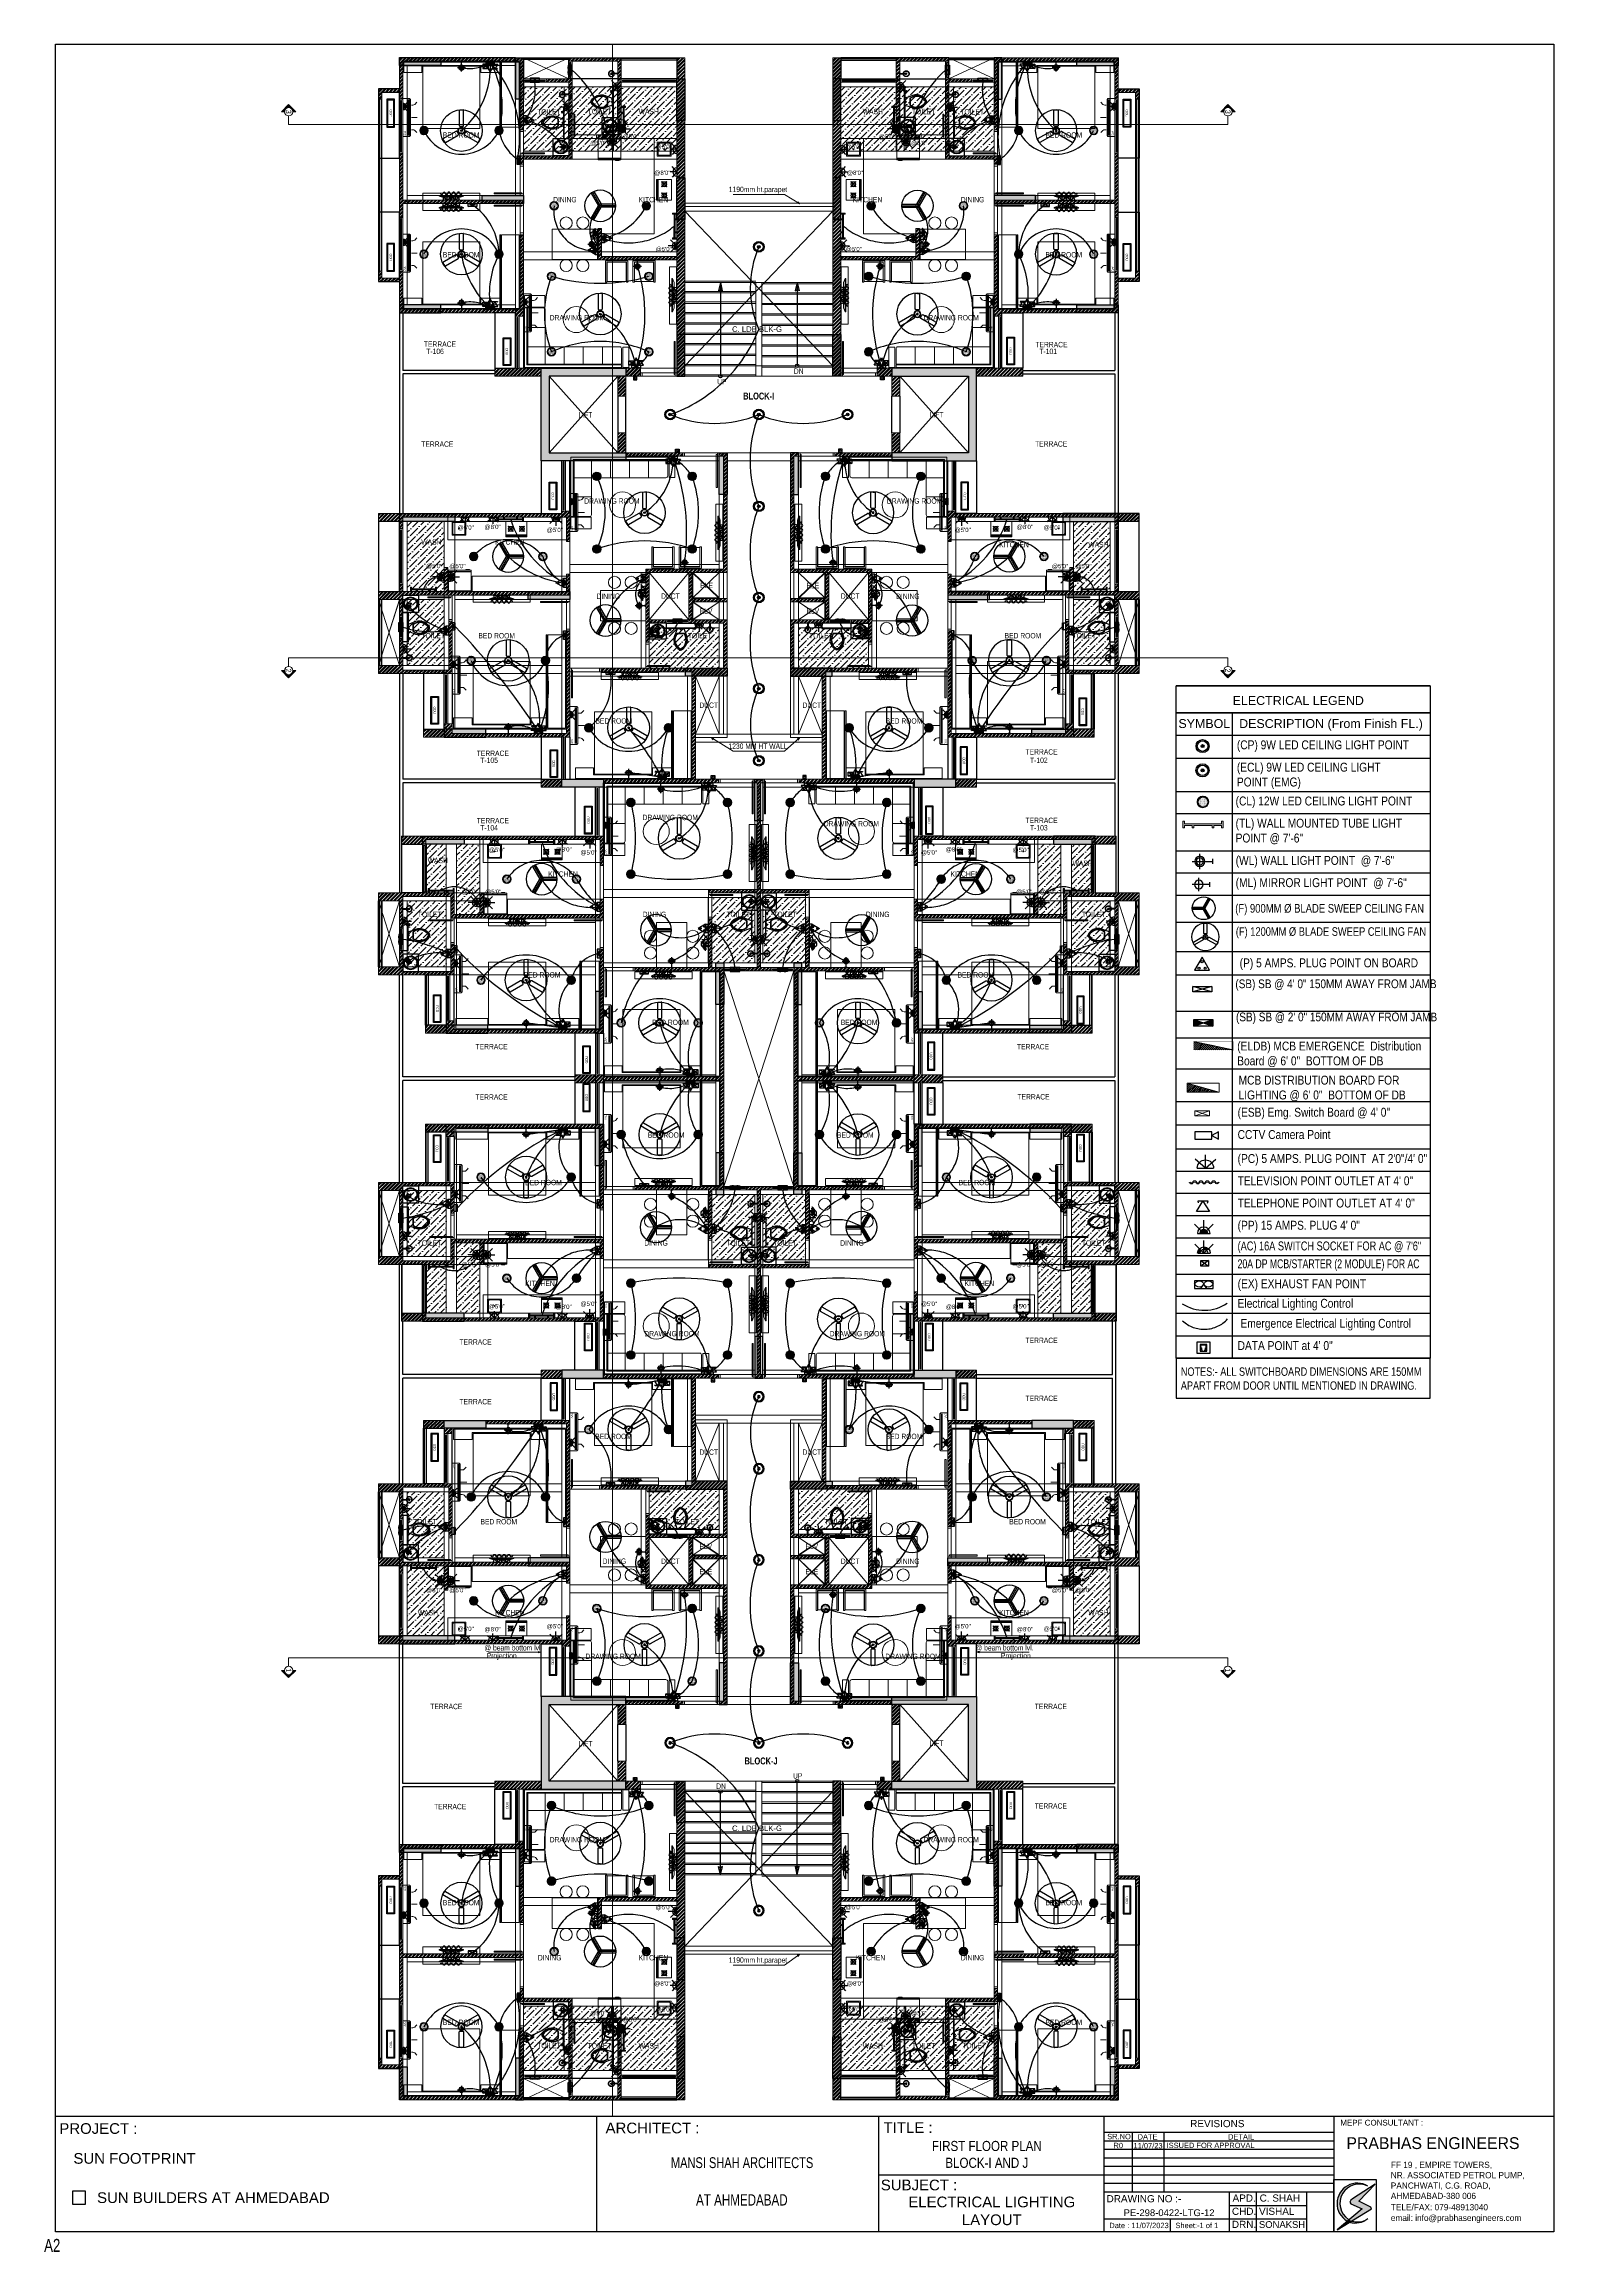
# Paper-space layout 'ELE' of a CAD drawing. Header units: inches. Extents: x 17 to 440, y -609 to 10.
# The model-space entities are those that its viewports show. They can reach past a viewport. Long polylines and large blocks are cut down to what shows.
import ezdxf
from ezdxf.enums import TextEntityAlignment as Align

# ---------------------------------------------------------------- set-up
doc = ezdxf.new("R2010")
doc.units = ezdxf.units.IN
doc.header["$LTSCALE"] = 750
doc.header["$MEASUREMENT"] = 0
for name, pattern in [('CENTER', [2, 1.25, -0.25, 0.25, -0.25]), ('CENTER2', [1.125, 0.75, -0.125, 0.125, -0.125]), ('CONTINOUS', [0]), ('DASHED', [0.75, 0.5, -0.25]), ('HIDDEN', [0.375, 0.25, -0.125]), ('HIDDEN2', [0.1875, 0.125, -0.0625])]:
    doc.linetypes.add(name, pattern=pattern)
for name, color, linetype, lineweight in [('1 x 15 W green led dl', 84, 'Continuous', 5), ('COLUMN', 5, 'Continuous', 13), ('d-fur', 250, 'Continuous', 9), ('DOOR-MSA', 8, 'Continuous', 13), ('DOTTED LINE-MSA', 8, 'HIDDEN2', 13), ('EL-E-47 switch board_Emg.', 3, 'Continuous', 9), ('ELE-01-MSA', 8, 'Continuous', 18), ('ELE-03-MSA', 145, 'Continuous', 18), ('ELE-04-MSA', 139, 'Continuous', 15), ('FURNITURE-MSA', 251, 'Continuous', 5), ('HVAC-HW UNIT', 1, 'Continuous', 13), ('PE-02 1x40w wall tube light point', 76, 'Continuous', 5), ('PE-02 1x40w wall tube light point_Emg', 3, 'Continuous', 5), ('S_B4_115X425', 215, 'HIDDEN', 20), ('S_B4_115X575', 210, 'HIDDEN', 20), ('S_B4_230x125', 3, 'HIDDEN', 20), ('S_B4_230x425', 15, 'HIDDEN', 20), ('S_B4_230x575', 10, 'HIDDEN', 20), ('S_B4_300x575', 30, 'HIDDEN', 20), ('S_B4_CUT OUT LINE', 9, 'Continuous', 20), ('S_B4_SUNK', 250, 'Continuous', 20), ('S_C_ABOVE HP TO TOP', 5, 'Continuous', 30), ('S_C_UP TO TOP', 7, 'Continuous', 30), ('SECTION LINE', 14, 'CENTER', 9), ('TEXT DETAIL-MSA', 8, 'Continuous', 13), ('TEXT ROOM NAME-MSA', 8, 'Continuous', 13), ('WALL HATCH-MSA', 251, 'Continuous', 9), ('WALL-MSA', 11, 'Continuous', 18), ('WINDOW-MSA', 8, 'Continuous', 13)]:
    doc.layers.add(name, color=color, linetype=linetype, lineweight=lineweight)
for name, color, linetype in [('AC 2 MODULE SWITCH', 6, 'DASHED'), ('CS SHEET', 7, 'Continuous'), ('CS_SHEET', 252, 'Continuous'), ('E-09 cl-02 ceiling light point', 1, 'Continuous'), ('E-09 cl-02 ceiling light point_EMG', 3, 'Continuous'), ('E-18 wall light point', 3, 'Continuous'), ('E-18a wall light point', 6, 'Continuous'), ('E-20 night light point', 152, 'Continuous'), ('E-39 call bell point', 1, 'Continuous'), ('E-40 call bell push point', 1, 'Continuous'), ("E-42 4' fan point", 30, 'Continuous'), ('E-45 exhaust fan point', 5, 'Continuous'), ('E-47 switch board', 1, 'Continuous'), ('E-49 5A plug point', 150, 'Continuous'), ('E-49a SB with 5A plug point', 5, 'Continuous'), ('E-50 15A plug point', 1, 'Continuous'), ('E-51 15 A AC PLUG POINT', 6, 'Continuous'), ('E-55 telephone point', 6, 'Continuous'), ('E-56 television point', 4, 'Continuous'), ('E-electrical panel', 95, 'Continuous'), ('E-electrical panel_Emg.', 4, 'Continuous'), ('E-electrical text', 202, 'Continuous'), ('ELE-02-MSA', 8, 'Continuous'), ('ELE.datapoint', 103, 'Continuous'), ('ELE.fan', 30, 'Continuous'), ('ELE.WALL BRACKET', 3, 'Continuous'), ("Emg-42 4' fan point", 30, 'Continuous'), ('P.FIXTURE', 8, 'Continuous'), ('PE-BULLET CAMERA', 5, 'Continuous'), ('PE-E-Electrical Control', 150, 'HIDDEN'), ('PE-E-Electrical Control_Emg.', 1, 'HIDDEN'), ('PROJ.', 7, 'Continuous'), ('R.C.C HATCH-MSA', 250, 'Continuous'), ('SHEET', 7, 'Continuous'), ('Switch Board', 72, 'Continuous'), ('WIFI', 5, 'DASHED')]:
    doc.layers.add(name, color=color, linetype=linetype)
doc.styles.add('125', font='swisscl.ttf', dxfattribs={"height": 125})
doc.styles.add('125pt1.6', font='simplex.shx', dxfattribs={"width": 0.6, "height": 200})
doc.styles.add('AR', font='swisscl.ttf')
doc.styles.add('ARIAL', font='ARIALN.TTF', dxfattribs={"height": 360})
doc.styles.add('Arial Narrow', font='swisscl.ttf', dxfattribs={"height": 150})
doc.styles.add('Arial-Reg', font='swisscl.ttf', dxfattribs={"height": 155})
doc.styles.add('avant', font='arial.ttf')
doc.styles.add('GIFT L', font='arial.ttf', dxfattribs={"height": 750})
doc.styles.add('MtXpl_Swis721_LtCn_B', font='swisscl.ttf')
doc.styles.add('MtXpl_Swis721_LtCn_B_1', font='')
doc.styles.add('n', font='arial.ttf', dxfattribs={"width": 0.7})
doc.styles.add('NARROW', font='ARIALN.TTF', dxfattribs={"height": 2.25})
doc.styles.add('ROMANS', font='arial.ttf')
doc.styles.add('ROMANS_EMBEDDED_CENTAUR', font='CENTAUR.TTF', dxfattribs={"height": 0.2})
doc.styles.get("Standard").update_dxf_attribs({"font": 'arial.ttf'})
doc.styles.get('MtXpl_Swis721_LtCn_B_1').set_extended_font_data('Swis721 LtCn BT', bold=True)
doc.dimstyles.new('100 K.T', dxfattribs={"dimtxt": 360, "dimasz": 80, "dimexe": 0.18, "dimexo": 0.0625, "dimgap": 1, "dimtad": 1, "dimdec": 0, "dimzin": 0, "dimdsep": 46, "dimtxsty": 'ARIAL', "dimblk": 'DOT', "dimcen": 0.09, "dimse1": 1, "dimse2": 1, "dimclrd": 50, "dimclrt": 256, "dimadec": 0, "dimazin": 0, "dimtfac": 1, "dimtdec": 0, "dimtofl": 0, "dimtmove": 1, "dimatfit": 0, "dimfxl": 1, "dimtolj": 1, "dimtzin": 0, "dimlwd": -1, "dimarcsym": 0})
doc.dimstyles.new('DIM_50', dxfattribs={"dimtxt": 200, "dimasz": 100, "dimexe": 25, "dimexo": 5, "dimgap": 25, "dimtad": 1, "dimdec": 0, "dimzin": 0, "dimdsep": 46, "dimtxsty": '125pt1.6', "dimblk": 'ARCHTICK', "dimcen": 0.09, "dimclrd": 8, "dimclre": 8, "dimclrt": 7, "dimaunit": 1, "dimadec": 4, "dimazin": 0, "dimtfac": 1, "dimtdec": 0, "dimtmove": 2, "dimatfit": 1, "dimfxl": 150, "dimfxlon": 1, "dimtolj": 1, "dimtzin": 0, "dimarcsym": 1})
pattern_1 = [(45, (-830625.795, -554021.86), (-53.0330086, 53.0330086), []), (45, (-830590.44, -554021.86), (-53.0330086, 53.0330086), [])]
pattern_2 = [(45, (-142690.51, 158401.09), (66.29126, 243.067956), [312.5, -62.5, 0, -62.5])]

# ---------------------------------------------------------------- blocks, each defined once
blk = doc.blocks.new('cs')
h = blk.add_hatch(color=5)
h.paths.add_polyline_path([(1.87, 6.81, 1.005444), (-1.05, 1.94, 0.00785), (-0.98, 1.9), (-0.74, 2.1, -0.012352), (-0.85, 2.17, -0.938403)])
h.paths.add_polyline_path([(1.55, 2.06, -0.199615), (-0.38, 1.95), (-0.65, 1.78, 0.220996)])
blk.add_hatch(color=1).paths.add_polyline_path([(0.63, 4.69), (2.87, 7.08), (-0.27, 5.03), (-0.49, 4.85), (-0.64, 4.55), (-0.5, 4.33), (1.06, 3.64), (-0.74, 2.1, 0.03883), (-0.38, 1.95), (2.36, 3.65), (2.31, 3.87)])
h = blk.add_hatch(color=1)
h.paths.add_polyline_path([(-0.65, 1.78, -0.032818), (-0.98, 1.9), (-2.4, 0.7)])
h.paths.add_polyline_path([(-0.4, 1.95, -0.03687), (-0.74, 2.1), (-0.98, 1.9, 0.032818), (-0.65, 1.78), (-0.38, 1.95, -0.001957)])
at = {"color": 1}
blk.add_lwpolyline([(2.87, 7.08), (-0.27, 5.03), (-0.49, 4.85), (-0.64, 4.55), (-0.5, 4.33), (1.06, 3.64), (-2.4, 0.7), (2.36, 3.65), (2.31, 3.87), (0.63, 4.69), (2.87, 7.08), (2.87, 7.08), (2.87, 7.08)], dxfattribs=at)
at = {"color": 5}
for centre, radius, start, end in [((0.4, 4.38), 2.84, 58.7212, 239.3433), ((0.66, 4.4), 2.7, 63.266, 235.9857), ((0.15, 4.29), 2.64, 242.9232, 244.7223), ((0.45, 4.33), 2.53, 238.9428, 241.7734), ((0.15, 4.29), 2.64, 252.2409, 310.625), ((0.15, 4.29), 2.64, 252.5983, 256.8504), ((0.45, 4.33), 2.53, 250.2196, 253.0233), ((0.45, 4.33), 2.53, 250.6681, 295.823)]:
    blk.add_arc(centre, radius, start, end, dxfattribs=at)
at = {"layer": 'SHEET'}
blk.add_lwpolyline([(-2.9, 7.73), (3.05, 7.73), (3.05, 0.42), (-2.9, 0.42)], close=True, dxfattribs=at)
blk = doc.blocks.new('section sym.')
h = blk.add_hatch(color=256)
h.dxf.hatch_style = 1
h.paths.add_polyline_path([(-240, 90), (-240, 153), (-393, 0), (-240, -153), (-240, -90, -0.414214), (-330, 0, -0.414214)])
at = {"layer": 'SECTION LINE', "linetype": 'Continuous'}
blk.add_line((-150, 0), (0, 0), dxfattribs=at)
blk.add_lwpolyline([(-240, -90), (-240, -153), (-393, 0), (-240, 153), (-240, 90)], dxfattribs=at)
blk.add_circle((-240, 0), 90, dxfattribs=at)
blk = doc.blocks.new('A$C37e82350')
at = {"layer": 'SECTION LINE', "linetype": 'CENTER2'}
for points in [[(1868, 15657), (1925, 15657), (1925, -11420), (1881, -11420)], [(17359, 15657), (17302, 15657), (17302, -11420), (17346, -11420)], [(46181, 15657), (46124, 15657), (46124, -11420), (46168, -11420)], [(-2542, -2027), (-2542, -2083), (61391, -2083), (61391, -2039)]]:
    blk.add_lwpolyline(points, dxfattribs=at)
at = {"layer": 'SECTION LINE', "yscale": 1.347826086956522, "zscale": 1.347826086956522}
for p, xscale in [((1881, 15657), 1.347826086956522), ((17346, 15657), -1.347826086956522), ((46168, 15657, 0), -1.347826086956522), ((1881, -11420), 1.347826086956522), ((17346, -11420), -1.347826086956522), ((46168, -11420, 0), -1.347826086956522)]:
    blk.add_blockref('section sym.', p, dxfattribs=dict(at, xscale=xscale))
at = {"layer": 'SECTION LINE', "style": '125'}
for s, p in [('3', (1562, 15654)), ('2', (17665, 15654)), ('1', (46487, 15654, 0)), ('3', (1562, -11423)), ('2', (17665, -11423)), ('1', (46487, -11423, 0))]:
    blk.add_text(s, height=155, dxfattribs=at).set_placement(p, align=Align.MIDDLE)
blk = doc.blocks.new('_Dot')
at = {"linetype": 'ByBlock', "lineweight": -2}
blk.add_line((-0.5, 0), (-1, 0), dxfattribs=at)
at = {"linetype": 'ByBlock', "const_width": 0.5}
blk.add_lwpolyline([(-0.25, 0, 1), (0.25, 0, 1)], format="xyb", close=True, dxfattribs=at)
blk = doc.blocks.new('BLOCK-G & H TYPICAL COLOUMN')
at = {"layer": 'R.C.C HATCH-MSA'}
h = blk.add_hatch(color=256, dxfattribs=at)
h.dxf.hatch_style = 1
h.paths.add_polyline_path([(172697.6, -104207.8), (172688.6, -104207.8), (172688.6, -104255), (172697.6, -104255)])
h.paths.add_polyline_path([(172327.1, -104207.8), (172336.2, -104207.8), (172336.2, -104255), (172327.1, -104255)])
h.paths.add_polyline_path([(172819.9, -104207.8), (172819.9, -104216.8), (172867.1, -104216.8), (172867.1, -104207.8)])
h.paths.add_polyline_path([(172204.9, -104207.8), (172204.9, -104216.8), (172157.6, -104216.8), (172157.6, -104207.8)])
h.paths.add_polyline_path([(172561.2, -104240.1), (172552.1, -104240.1), (172552.1, -104287.3), (172561.2, -104287.3)])
h.paths.add_polyline_path([(172463.6, -104240.1), (172472.6, -104240.1), (172472.6, -104287.3), (172463.6, -104287.3)])
h.paths.add_polyline_path([(172177.9, -104422.2), (172177.9, -104431.3), (172130.6, -104431.3), (172130.6, -104422.2)])
h.paths.add_polyline_path([(172894.1, -104422.2), (172894.1, -104431.3), (172846.9, -104431.3), (172846.9, -104422.2)])
h.paths.add_polyline_path([(172336.1, -104486.8), (172336.1, -104495.8), (172288.9, -104495.8), (172288.9, -104486.8)])
h.paths.add_polyline_path([(172202.6, -104543.8), (172202.6, -104552.8), (172155.4, -104552.8), (172155.4, -104543.8)])
h.paths.add_polyline_path([(172822.1, -104543.8), (172822.1, -104552.8), (172869.4, -104552.8), (172869.4, -104543.8)])
h.paths.add_polyline_path([(172516.9, -104495.8), (172507.8, -104495.8), (172507.8, -104448.6), (172516.9, -104448.6)])
h.paths.add_polyline_path([(172697.6, -104104.3), (172688.6, -104104.3), (172688.6, -104057), (172697.6, -104057)])
h.paths.add_polyline_path([(172327.1, -104104.3), (172336.2, -104104.3), (172336.2, -104057), (172327.1, -104057)])
h.paths.add_polyline_path([(172819.9, -104104.3), (172819.9, -104095.2), (172867.1, -104095.2), (172867.1, -104104.3)])
h.paths.add_polyline_path([(172204.9, -104104.3), (172204.9, -104095.2), (172157.6, -104095.2), (172157.6, -104104.3)])
h.paths.add_polyline_path([(172561.2, -104071.9), (172552.1, -104071.9), (172552.1, -104024.7), (172561.2, -104024.7)])
h.paths.add_polyline_path([(172463.6, -104071.9), (172472.6, -104071.9), (172472.6, -104024.7), (172463.6, -104024.7)])
h.paths.add_polyline_path([(172177.9, -103889.8), (172177.9, -103880.8), (172130.6, -103880.8), (172130.6, -103889.8)])
h.paths.add_polyline_path([(172894.1, -103889.8), (172894.1, -103880.8), (172846.9, -103880.8), (172846.9, -103889.8)])
h.paths.add_polyline_path([(172336.1, -103825.3), (172336.1, -103816.2), (172288.9, -103816.2), (172288.9, -103825.3)])
h.paths.add_polyline_path([(172202.6, -103768.3), (172202.6, -103759.2), (172155.4, -103759.2), (172155.4, -103768.3)])
h.paths.add_polyline_path([(172822.1, -103768.3), (172822.1, -103759.2), (172869.4, -103759.2), (172869.4, -103768.3)])
h.paths.add_polyline_path([(172516.9, -103816.2), (172507.8, -103816.2), (172507.8, -103863.4), (172516.9, -103863.4)])
h.paths.add_polyline_path([(172548.4, -103699.3), (172548.4, -103690.3), (172595.6, -103690.3), (172595.6, -103699.3)])
h.paths.add_polyline_path([(172476.4, -103699.3), (172476.4, -103690.3), (172429.1, -103690.3), (172429.1, -103699.3)])
h.paths.add_polyline_path([(172726.8, -103612.3), (172726.8, -103603.3), (172774.1, -103603.3), (172774.1, -103612.3)])
h.paths.add_polyline_path([(172297.9, -103612.3), (172297.9, -103603.3), (172250.7, -103603.3), (172250.7, -103612.3)])
h.paths.add_polyline_path([(172920.4, -103523.8), (172920.4, -103514.8), (172857.6, -103514.8), (172857.6, -103523.8)])
h.paths.add_polyline_path([(172104.4, -103523.8), (172104.4, -103514.8), (172167.2, -103514.8), (172167.2, -103523.8)])
h.paths.add_polyline_path([(172476.4, -103492.9), (172467.3, -103492.9), (172467.3, -103445.7), (172476.4, -103445.7)])
h.paths.add_polyline_path([(172548.4, -103492.9), (172557.4, -103492.9), (172557.4, -103445.7), (172548.4, -103445.7)])
h.paths.add_polyline_path([(172663.4, -103454.8), (172759.5, -103454.8), (172759.5, -103349.7), (172663.4, -103349.7), (172663.4, -103358.8), (172750.4, -103358.8), (172750.4, -103445.7), (172663.4, -103445.7)])
h.paths.add_polyline_path([(172361.3, -103454.8), (172265.3, -103454.8), (172265.3, -103349.7), (172361.3, -103349.7), (172361.3, -103358.8), (172274.3, -103358.8), (172274.3, -103445.7), (172361.3, -103445.7)])
h.paths.add_polyline_path([(172428.4, -103358.8), (172419.3, -103358.8), (172419.3, -103311.5), (172428.4, -103311.5)])
h.paths.add_polyline_path([(172428.4, -103132.7), (172419.3, -103132.7), (172419.3, -103180), (172428.4, -103180)])
h.paths.add_polyline_path([(172151.6, -103286.8), (172151.6, -103277.7), (172104.4, -103277.7), (172104.4, -103286.8)])
h.paths.add_polyline_path([(172245.4, -103162.7), (172245.4, -103153.7), (172198.2, -103153.7), (172198.2, -103162.7)])
h.paths.add_polyline_path([(172428.4, -103021.3), (172419.3, -103021.3), (172419.3, -103068.5), (172428.4, -103068.5)])
h.paths.add_polyline_path([(172245.4, -102997.3), (172236.4, -102997.3), (172236.4, -103044.5), (172245.4, -103044.5)])
h.paths.add_polyline_path([(172104.4, -102997.3), (172104.4, -103006.3), (172151.6, -103006.3), (172151.6, -102997.3)])
h.paths.add_polyline_path([(172596.4, -103358.8), (172605.4, -103358.8), (172605.4, -103311.5), (172596.4, -103311.5)])
h.paths.add_polyline_path([(172596.4, -103132.7), (172605.4, -103132.7), (172605.4, -103180), (172596.4, -103180)])
h.paths.add_polyline_path([(172873.1, -103286.8), (172873.1, -103277.7), (172920.4, -103277.7), (172920.4, -103286.8)])
h.paths.add_polyline_path([(172779.3, -103162.7), (172779.3, -103153.7), (172826.6, -103153.7), (172826.6, -103162.7)])
h.paths.add_polyline_path([(172596.4, -103021.3), (172605.4, -103021.3), (172605.4, -103068.5), (172596.4, -103068.5)])
h.paths.add_polyline_path([(172779.3, -102997.3), (172788.4, -102997.3), (172788.4, -103044.5), (172779.3, -103044.5)])
h.paths.add_polyline_path([(172920.4, -102997.3), (172920.4, -103006.3), (172873.1, -103006.3), (172873.1, -102997.3)])
h.paths.add_polyline_path([(172548.4, -104612.7), (172548.4, -104621.8), (172595.6, -104621.8), (172595.6, -104612.7)])
h.paths.add_polyline_path([(172476.4, -104612.7), (172476.4, -104621.8), (172429.1, -104621.8), (172429.1, -104612.7)])
h.paths.add_polyline_path([(172297.9, -104699.7), (172297.9, -104708.8), (172250.7, -104708.8), (172250.7, -104699.7)])
h.paths.add_polyline_path([(172104.4, -104788.2), (172104.4, -104797.3), (172167.2, -104797.3), (172167.2, -104788.2)])
h.paths.add_polyline_path([(172726.8, -104699.7), (172726.8, -104708.8), (172774.1, -104708.8), (172774.1, -104699.7)])
h.paths.add_polyline_path([(172920.4, -104788.2), (172920.4, -104797.3), (172857.6, -104797.3), (172857.6, -104788.2)])
h.paths.add_polyline_path([(172476.4, -104819.1), (172467.3, -104819.1), (172467.3, -104866.3), (172476.4, -104866.3)])
h.paths.add_polyline_path([(172548.4, -104819.1), (172557.4, -104819.1), (172557.4, -104866.3), (172548.4, -104866.3)])
h.paths.add_polyline_path([(172663.4, -104857.3), (172759.5, -104857.3), (172759.5, -104962.3), (172663.4, -104962.3), (172663.4, -104953.3), (172750.4, -104953.3), (172750.4, -104866.3), (172663.4, -104866.3)])
h.paths.add_polyline_path([(172361.3, -104857.3), (172265.3, -104857.3), (172265.3, -104962.3), (172361.3, -104962.3), (172361.3, -104953.3), (172274.3, -104953.3), (172274.3, -104866.3), (172361.3, -104866.3)])
h.paths.add_polyline_path([(172428.4, -104953.3), (172419.3, -104953.3), (172419.3, -105000.5), (172428.4, -105000.5)])
h.paths.add_polyline_path([(172428.4, -105178.3), (172419.3, -105178.3), (172419.3, -105131.1), (172428.4, -105131.1)])
h.paths.add_polyline_path([(172151.6, -105025.3), (172151.6, -105034.3), (172104.4, -105034.3), (172104.4, -105025.3)])
h.paths.add_polyline_path([(172245.4, -105072.5), (172236.4, -105072.5), (172236.4, -105025.3), (172245.4, -105025.3)])
h.paths.add_polyline_path([(172428.4, -105290.8), (172419.3, -105290.8), (172419.3, -105243.5), (172428.4, -105243.5)])
h.paths.add_polyline_path([(172245.4, -105314.8), (172236.4, -105314.8), (172236.4, -105267.5), (172245.4, -105267.5)])
h.paths.add_polyline_path([(172104.4, -105277.4), (172113.4, -105277.4), (172113.4, -105314.8), (172104.4, -105314.8)])
h.paths.add_polyline_path([(172596.4, -104953.3), (172605.4, -104953.3), (172605.4, -105000.5), (172596.4, -105000.5)])
h.paths.add_polyline_path([(172596.4, -105178.3), (172605.4, -105178.3), (172605.4, -105131.1), (172596.4, -105131.1)])
h.paths.add_polyline_path([(172873.1, -105025.3), (172873.1, -105034.3), (172920.4, -105034.3), (172920.4, -105025.3)])
h.paths.add_polyline_path([(172788.4, -105025.3), (172779.3, -105025.3), (172779.3, -105072.5), (172788.4, -105072.5)])
h.paths.add_polyline_path([(172596.4, -105290.8), (172605.4, -105290.8), (172605.4, -105243.5), (172596.4, -105243.5)])
h.paths.add_polyline_path([(172779.3, -105314.8), (172788.4, -105314.8), (172788.4, -105267.5), (172779.3, -105267.5)])
h.paths.add_polyline_path([(172911.3, -105314.8), (172920.4, -105314.8), (172920.4, -105277.4), (172911.3, -105277.4)])
h.paths.add_polyline_path([(172688.6, -104486.8), (172688.6, -104495.8), (172735.9, -104495.8), (172735.9, -104486.8)])
h.paths.add_polyline_path([(172688.6, -103825.3), (172688.6, -103816.2), (172735.9, -103816.2), (172735.9, -103825.3)])
at = {"layer": 'COLUMN'}
for points in [[(172104.4, -102997.3), (172104.4, -103006.3), (172151.6, -103006.3), (172151.6, -102997.3)], [(172245.4, -102997.3), (172236.4, -102997.3), (172236.4, -103044.5), (172245.4, -103044.5)], [(172779.3, -102997.3), (172788.4, -102997.3), (172788.4, -103044.5), (172779.3, -103044.5)], [(172920.4, -102997.3), (172920.4, -103006.3), (172873.1, -103006.3), (172873.1, -102997.3)], [(172428.4, -103021.3), (172419.3, -103021.3), (172419.3, -103068.5), (172428.4, -103068.5)], [(172596.4, -103021.3), (172605.4, -103021.3), (172605.4, -103068.5), (172596.4, -103068.5)], [(172428.4, -103132.7), (172419.3, -103132.7), (172419.3, -103180), (172428.4, -103180)], [(172596.4, -103132.7), (172605.4, -103132.7), (172605.4, -103180), (172596.4, -103180)], [(172245.4, -103162.7), (172245.4, -103153.7), (172198.2, -103153.7), (172198.2, -103162.7)], [(172779.3, -103162.7), (172779.3, -103153.7), (172826.6, -103153.7), (172826.6, -103162.7)], [(172151.6, -103286.8), (172151.6, -103277.7), (172104.4, -103277.7), (172104.4, -103286.8)], [(172873.1, -103286.8), (172873.1, -103277.7), (172920.4, -103277.7), (172920.4, -103286.8)], [(172428.4, -103358.8), (172419.3, -103358.8), (172419.3, -103311.5), (172428.4, -103311.5)], [(172596.4, -103358.8), (172605.4, -103358.8), (172605.4, -103311.5), (172596.4, -103311.5)], [(172361.3, -103454.8), (172265.3, -103454.8), (172265.3, -103349.7), (172361.3, -103349.7), (172361.3, -103358.8), (172274.3, -103358.8), (172274.3, -103445.7), (172361.3, -103445.7)], [(172663.4, -103454.8), (172759.5, -103454.8), (172759.5, -103349.7), (172663.4, -103349.7), (172663.4, -103358.8), (172750.4, -103358.8), (172750.4, -103445.7), (172663.4, -103445.7)], [(172476.4, -103492.9), (172467.3, -103492.9), (172467.3, -103445.7), (172476.4, -103445.7)], [(172548.4, -103492.9), (172557.4, -103492.9), (172557.4, -103445.7), (172548.4, -103445.7)], [(172104.4, -103523.8), (172104.4, -103514.8), (172167.2, -103514.8), (172167.2, -103523.8)], [(172920.4, -103523.8), (172920.4, -103514.8), (172857.6, -103514.8), (172857.6, -103523.8)], [(172297.9, -103612.3), (172297.9, -103603.3), (172250.7, -103603.3), (172250.7, -103612.3)], [(172726.8, -103612.3), (172726.8, -103603.3), (172774.1, -103603.3), (172774.1, -103612.3)], [(172476.4, -103699.3), (172476.4, -103690.3), (172429.1, -103690.3), (172429.1, -103699.3)], [(172548.4, -103699.3), (172548.4, -103690.3), (172595.6, -103690.3), (172595.6, -103699.3)], [(172202.6, -103768.3), (172202.6, -103759.2), (172155.4, -103759.2), (172155.4, -103768.3)], [(172822.1, -103768.3), (172822.1, -103759.2), (172869.4, -103759.2), (172869.4, -103768.3)], [(172336.1, -103825.3), (172336.1, -103816.2), (172288.9, -103816.2), (172288.9, -103825.3)], [(172516.9, -103816.2), (172507.8, -103816.2), (172507.8, -103863.4), (172516.9, -103863.4)], [(172688.6, -103825.3), (172688.6, -103816.2), (172735.9, -103816.2), (172735.9, -103825.3)], [(172177.9, -103889.8), (172177.9, -103880.8), (172130.6, -103880.8), (172130.6, -103889.8)], [(172894.1, -103889.8), (172894.1, -103880.8), (172846.9, -103880.8), (172846.9, -103889.8)], [(172463.6, -104071.9), (172472.6, -104071.9), (172472.6, -104024.7), (172463.6, -104024.7)], [(172561.2, -104071.9), (172552.1, -104071.9), (172552.1, -104024.7), (172561.2, -104024.7)], [(172327.1, -104104.3), (172336.2, -104104.3), (172336.2, -104057), (172327.1, -104057)], [(172697.6, -104104.3), (172688.6, -104104.3), (172688.6, -104057), (172697.6, -104057)], [(172204.9, -104104.3), (172204.9, -104095.2), (172157.6, -104095.2), (172157.6, -104104.3)], [(172819.9, -104104.3), (172819.9, -104095.2), (172867.1, -104095.2), (172867.1, -104104.3)], [(172204.9, -104207.8), (172204.9, -104216.8), (172157.6, -104216.8), (172157.6, -104207.8)], [(172327.1, -104207.8), (172336.2, -104207.8), (172336.2, -104255), (172327.1, -104255)], [(172697.6, -104207.8), (172688.6, -104207.8), (172688.6, -104255), (172697.6, -104255)], [(172819.9, -104207.8), (172819.9, -104216.8), (172867.1, -104216.8), (172867.1, -104207.8)], [(172463.6, -104240.1), (172472.6, -104240.1), (172472.6, -104287.3), (172463.6, -104287.3)], [(172561.2, -104240.1), (172552.1, -104240.1), (172552.1, -104287.3), (172561.2, -104287.3)], [(172177.9, -104422.2), (172177.9, -104431.3), (172130.6, -104431.3), (172130.6, -104422.2)], [(172894.1, -104422.2), (172894.1, -104431.3), (172846.9, -104431.3), (172846.9, -104422.2)], [(172516.9, -104495.8), (172507.8, -104495.8), (172507.8, -104448.6), (172516.9, -104448.6)], [(172336.1, -104486.8), (172336.1, -104495.8), (172288.9, -104495.8), (172288.9, -104486.8)], [(172688.6, -104486.8), (172688.6, -104495.8), (172735.9, -104495.8), (172735.9, -104486.8)], [(172202.6, -104543.8), (172202.6, -104552.8), (172155.4, -104552.8), (172155.4, -104543.8)], [(172822.1, -104543.8), (172822.1, -104552.8), (172869.4, -104552.8), (172869.4, -104543.8)], [(172476.4, -104612.7), (172476.4, -104621.8), (172429.1, -104621.8), (172429.1, -104612.7)], [(172548.4, -104612.7), (172548.4, -104621.8), (172595.6, -104621.8), (172595.6, -104612.7)], [(172297.9, -104699.7), (172297.9, -104708.8), (172250.7, -104708.8), (172250.7, -104699.7)], [(172726.8, -104699.7), (172726.8, -104708.8), (172774.1, -104708.8), (172774.1, -104699.7)], [(172104.4, -104788.2), (172104.4, -104797.3), (172167.2, -104797.3), (172167.2, -104788.2)], [(172920.4, -104788.2), (172920.4, -104797.3), (172857.6, -104797.3), (172857.6, -104788.2)], [(172476.4, -104819.1), (172467.3, -104819.1), (172467.3, -104866.3), (172476.4, -104866.3)], [(172548.4, -104819.1), (172557.4, -104819.1), (172557.4, -104866.3), (172548.4, -104866.3)], [(172361.3, -104857.3), (172265.3, -104857.3), (172265.3, -104962.3), (172361.3, -104962.3), (172361.3, -104953.3), (172274.3, -104953.3), (172274.3, -104866.3), (172361.3, -104866.3)], [(172663.4, -104857.3), (172759.5, -104857.3), (172759.5, -104962.3), (172663.4, -104962.3), (172663.4, -104953.3), (172750.4, -104953.3), (172750.4, -104866.3), (172663.4, -104866.3)], [(172428.4, -104953.3), (172419.3, -104953.3), (172419.3, -105000.5), (172428.4, -105000.5)], [(172596.4, -104953.3), (172605.4, -104953.3), (172605.4, -105000.5), (172596.4, -105000.5)], [(172151.6, -105025.3), (172151.6, -105034.3), (172104.4, -105034.3), (172104.4, -105025.3)], [(172245.4, -105072.5), (172236.4, -105072.5), (172236.4, -105025.3), (172245.4, -105025.3)], [(172788.4, -105025.3), (172779.3, -105025.3), (172779.3, -105072.5), (172788.4, -105072.5)], [(172873.1, -105025.3), (172873.1, -105034.3), (172920.4, -105034.3), (172920.4, -105025.3)], [(172428.4, -105178.3), (172419.3, -105178.3), (172419.3, -105131.1), (172428.4, -105131.1)], [(172596.4, -105178.3), (172605.4, -105178.3), (172605.4, -105131.1), (172596.4, -105131.1)], [(172428.4, -105290.8), (172419.3, -105290.8), (172419.3, -105243.5), (172428.4, -105243.5)], [(172596.4, -105290.8), (172605.4, -105290.8), (172605.4, -105243.5), (172596.4, -105243.5)], [(172104.4, -105277.4), (172113.4, -105277.4), (172113.4, -105314.8), (172104.4, -105314.8)], [(172245.4, -105314.8), (172236.4, -105314.8), (172236.4, -105267.5), (172245.4, -105267.5)], [(172779.3, -105314.8), (172788.4, -105314.8), (172788.4, -105267.5), (172779.3, -105267.5)], [(172911.3, -105314.8), (172920.4, -105314.8), (172920.4, -105277.4), (172911.3, -105277.4)]]:
    blk.add_lwpolyline(points, close=True, dxfattribs=at)
blk = doc.blocks.new('A$C16cd5f5f')
at = {"layer": 'WINDOW-MSA', "ltscale": 5000}
for points in [[(50, 50), (50, 850), (80, 850), (80, 50)], [(0, 0), (50, 0), (50, 100), (0, 100)], [(900, 0), (850, 0), (850, 100), (900, 100)]]:
    blk.add_lwpolyline(points, close=True, dxfattribs=at)
at = {"layer": 'WINDOW-MSA', "linetype": 'HIDDEN', "elevation": 0}
blk.add_lwpolyline([(50, 100), (850, 100)], dxfattribs=at)
at = {"layer": 'WINDOW-MSA', "linetype": 'HIDDEN'}
blk.add_lwpolyline([(50, 0), (850, 0)], dxfattribs=at)
blk = doc.blocks.new('G$C7997B730')
at = {"layer": 'FURNITURE-MSA'}
for p, q in [((36, 1325, 0), (0, 1325, 0)), ((0, 1325, 0), (0, 0, 0)), ((36, 1325, 0), (0, 1325, 0)), ((93, 1169, 0), (36, 1325, 0)), ((36, 0, 0), (36, 1325, 0)), ((93, 1169, 0), (36, 1325, 0)), ((93, 156, 0), (93, 1169, 0)), ((36, 0, 0), (0, 0, 0)), ((93, 156, 0), (36, 0, 0))]:
    blk.add_line(p, q, dxfattribs=at)
blk = doc.blocks.new('A$Ca69f7aba')
at = {"layer": 'WINDOW-MSA', "ltscale": 5000}
for points in [[(-750, 0), (-700, 0), (-700, -100), (-750, -100)], [(0, 0), (-50, 0), (-50, -100), (0, -100)], [(-50, -50), (-50, -700), (-80, -700), (-80, -50)]]:
    blk.add_lwpolyline(points, close=True, dxfattribs=at)
at = {"layer": 'WINDOW-MSA', "linetype": 'HIDDEN'}
blk.add_lwpolyline([(-50, 0), (-700, 0)], dxfattribs=at)
at = {"layer": 'WINDOW-MSA', "linetype": 'HIDDEN', "elevation": 0}
blk.add_lwpolyline([(-50, -100), (-700, -100)], dxfattribs=at)
blk = doc.blocks.new('A$C0454f6c0')
at = {"layer": 'WINDOW-MSA', "ltscale": 5000}
for points in [[(0, 1050), (0, 1000), (-100, 1000), (-100, 1050)], [(0, 0), (0, 50), (-100, 50), (-100, 0)]]:
    blk.add_lwpolyline(points, close=True, dxfattribs=at)
at = {"layer": 'WINDOW-MSA', "linetype": 'HIDDEN'}
for points in [[(-100, 1000), (-100, 50)], [(0, 50), (0, 1000)]]:
    blk.add_lwpolyline(points, dxfattribs=at)
at = {"layer": 'WINDOW-MSA', "ltscale": 5000, "elevation": 0}
blk.add_lwpolyline([(-50, 50), (-1000, 50), (-1000, 80), (-50, 80)], close=True, dxfattribs=at)
blk = doc.blocks.new('A$Cbea8c011')
at = {"layer": 'ELE-02-MSA', "elevation": 0}
for points in [[(400, -108), (-400, -108), (-400, 108), (400, 108)], [(380, -88), (-380, -88), (-380, 88), (380, 88)]]:
    blk.add_lwpolyline(points, close=True, dxfattribs=at)
at = {"layer": 'TEXT DETAIL-MSA', "style": 'Arial Narrow'}
blk.add_text('ODU', height=75, dxfattribs=at).set_placement((-106, -42, 0))
blk = doc.blocks.new('SHOWE')
at = {"linetype": 'HIDDEN', "ltscale": 0.2}
for p, q in [((3964261, -1171718), (3964261, -1171675)), ((3964261, -1171675), (3964263, -1171675)), ((3964261, -1171718), (3964263, -1171718)), ((3964264, -1171676), (3964264, -1171716)), ((3964269, -1171681), (3964269, -1171696)), ((3964269, -1171689), (3964438, -1171689)), ((3964269, -1171712), (3964269, -1171696)), ((3964269, -1171704), (3964438, -1171704)), ((3964479, -1171696), (3964416, -1171696)), ((3964447, -1171665), (3964447, -1171728))]:
    blk.add_line(p, q, dxfattribs=at)
for radius in [12.5, 10.6]:
    blk.add_circle((3964447, -1171696), radius, dxfattribs=at)
for centre, radius, start, end in [((3964447, -1171696), 84.1, 185.23834, 174.76166), ((3964447, -1171696), 81.4, 185.41049, 174.58951), ((3964447, -1171696), 78, 185.6496, 174.3504), ((3964262, -1171676), 1.76, 358.02823, 62.08212), ((3964262, -1171716), 1.76, 297.91788, 1.97177), ((3964260, -1171685), 10.1, 28.34358, 64.21035), ((3964260, -1171707), 10.1, 295.78965, 331.65642)]:
    blk.add_arc(centre, radius, start, end, dxfattribs=at)
blk = doc.blocks.new('t4tgg34')
for points in [[(375405, -62759), (375391, -62745), (375391, -62738), (375371, -62738), (375371, -62720), (375391, -62720), (375391, -62713), (375405, -62699), (375405, -62635), (375255, -62585, 0.412342), (374785, -62709, 0.132891), (374785, -62761, 0.412336), (375255, -62885), (375405, -62835)], [(375255, -62835, -0.475238), (374809, -62735, -0.475243), (375255, -62635)]]:
    blk.add_lwpolyline(points, format="xyb", close=True)
blk.add_lwpolyline([(375255, -62835), (375255, -62635, 0.475243), (374809, -62735, 0.475238), (375255, -62835, 0.489246)], format="xyb")
blk.add_lwpolyline([(375405, -62635), (375405, -62699), (375391, -62713), (375391, -62720), (375371, -62720), (375371, -62738), (375391, -62738), (375391, -62745), (375405, -62759), (375405, -62699), (375405, -62835)])
blk = doc.blocks.new('9')
at = {"linetype": 'Continuous'}
for p, q in [((709870, -390415), (709870, -390434)), ((709876, -390434), (709870, -390434)), ((709876, -390415), (709876, -390434))]:
    blk.add_line(p, q, dxfattribs=at)
for points in [[(709876, -390396), (709876, -390377), (709870, -390377), (709870, -390396)], [(709895, -390396), (709920, -390370), (709920, -390440), (709895, -390415)]]:
    blk.add_lwpolyline(points, dxfattribs=at)
blk.add_lwpolyline([(709895, -390415), (709870, -390415), (709870, -390396), (709895, -390396)], close=True, dxfattribs=at)
blk = doc.blocks.new('G$CA9DB4A96')
at = {"layer": 'FURNITURE-MSA'}
for points in [[(550, 0), (550, 650), (0, 650), (0, 0)], [(560, 0), (590, 0), (590, 650), (560, 650)], [(590, 500), (610, 500), (610, 600), (590, 600)]]:
    blk.add_lwpolyline(points, close=True, dxfattribs=at)
blk = doc.blocks.new('STUV')
at = {"layer": 'FURNITURE-MSA'}
for p, q in [((169, 0, 0), (169, -600, 0)), ((-81, -70), (-75, -63)), ((-31, -120), (-81, -70)), ((-81, -207), (-31, -157)), ((-75, -213), (-81, -207)), ((-81, -393), (-75, -387)), ((-31, -443), (-81, -393)), ((-81, -530), (-31, -480)), ((-75, -537), (-81, -530)), ((-75, -63), (-25, -113)), ((-25, -163), (-75, -213)), ((-75, -387), (-25, -437)), ((-25, -487), (-75, -537)), ((-25, -113), (-31, -120)), ((-31, -157), (-25, -163)), ((-25, -437), (-31, -443)), ((-31, -480), (-25, -487)), ((12, -113), (62, -63)), ((18, -120), (12, -113)), ((12, -163), (18, -157)), ((62, -213), (12, -163)), ((12, -437), (62, -387)), ((18, -443), (12, -437)), ((12, -487), (18, -480)), ((62, -537), (12, -487)), ((68, -70), (18, -120)), ((18, -157), (68, -207)), ((68, -393), (18, -443)), ((18, -480), (68, -530)), ((62, -63), (68, -70)), ((68, -207), (62, -213)), ((62, -387), (68, -393)), ((68, -530), (62, -537)), ((169, -76, 0), (194, -76, 0)), ((194, -126, 0), (169, -126, 0)), ((194, -474, 0), (169, -474, 0)), ((194, -524, 0), (169, -524, 0))]:
    blk.add_line(p, q, dxfattribs=at)
for points in [[(-219, -600), (219, -600), (219, 0), (-219, 0)], [(219, -600), (194, -600), (194, 0), (219, 0)]]:
    blk.add_lwpolyline(points, close=True, dxfattribs=at)
for centre, radius in [((-7, -138), 70.6), ((-7, -462), 70.6), ((-7, -138), 61.8), ((-7, -462), 61.8), ((-7, -138), 22.1), ((-7, -462), 22.1)]:
    blk.add_circle(centre, radius, dxfattribs=at)
blk = doc.blocks.new('G$C1887B0AA')
at = {"layer": 'FURNITURE-MSA'}
blk.add_lwpolyline([(0, 0), (300, 0), (300, 300), (0, 300)], close=True, dxfattribs=at)
blk.add_lwpolyline([(40, 20), (260, 20, 0.414214), (280, 40), (280, 260, 0.414214), (260, 280), (40, 280, 0.414214), (20, 260), (20, 40, 0.414214)], format="xyb", close=True, dxfattribs=at)
blk.add_circle((150, 150), 10, dxfattribs=at)
blk = doc.blocks.new('A$Caebde61c')
at = {"layer": 'FURNITURE-MSA'}
for p, q in [((7350, -2325), (7350, -5077)), ((13377, -2325), (13377, -5077)), ((7350, -5077), (5833, -5077)), ((13377, -5077), (14894, -5077)), ((4203, -7781, 0), (3703, -7781, 0)), ((16524, -7781, 0), (17024, -7781, 0)), ((4203, -8332, 0), (3703, -8332, 0)), ((4203, -8332, 0), (4203, -8832, 0)), ((4753, -8832), (4753, -8332)), ((5303, -8832), (5303, -8332)), ((5853, -8832), (5853, -8332)), ((14874, -8832), (14874, -8332)), ((15424, -8832), (15424, -8332)), ((15974, -8832), (15974, -8332)), ((16524, -8332, 0), (16524, -8832, 0)), ((16524, -8332, 0), (17024, -8332, 0)), ((5536, -12110, 0), (5536, -11610, 0)), ((6086, -11610), (6086, -12110)), ((6636, -11610), (6636, -12110)), ((7186, -11610), (7186, -12110)), ((13540, -11610), (13540, -12110)), ((14090, -11610), (14090, -12110)), ((14640, -11610), (14640, -12110)), ((15190, -12110, 0), (15190, -11610, 0)), ((5536, -12110, 0), (5036, -12110, 0)), ((5536, -12662, 0), (5036, -12662, 0)), ((15190, -12110, 0), (15690, -12110, 0)), ((15190, -12662, 0), (15690, -12662, 0)), ((1395, -13895), (1395, -13245)), ((19331, -13895), (19331, -13245)), ((4816, -13895), (1395, -13895)), ((15910, -13895), (19331, -13895)), ((4816, -14942), (2095, -14942)), ((2095, -14942), (2095, -15392)), ((15910, -14942), (18631, -14942)), ((18631, -14942), (18631, -15392)), ((1525, -17755), (1525, -19205)), ((19201, -17755), (19201, -19205)), ((1525, -19353), (4816, -19353)), ((19201, -19353), (15910, -19353)), ((6508, -21521, 0), (6008, -21521, 0)), ((6508, -21521, 0), (6508, -21021, 0)), ((7058, -21021), (7058, -21521)), ((7608, -21021), (7608, -21521)), ((8158, -21021), (8158, -21521)), ((12569, -21021), (12569, -21521)), ((13119, -21021), (13119, -21521)), ((13669, -21021), (13669, -21521)), ((14219, -21521, 0), (14219, -21021, 0)), ((14219, -21521, 0), (14719, -21521, 0)), ((6508, -22073, 0), (6008, -22073, 0)), ((14219, -22073, 0), (14719, -22073, 0)), ((5788, -23205), (2419, -23205)), ((14939, -23205), (18307, -23205)), ((3119, -24253), (5788, -24253)), ((3119, -24253), (3119, -24703)), ((17607, -24253), (14939, -24253)), ((17607, -24253), (17607, -24703)), ((3119, -34612), (3119, -34162)), ((17607, -34612), (17607, -34162)), ((3119, -34612), (5788, -34612)), ((17607, -34612), (14939, -34612)), ((5788, -35660), (2419, -35660)), ((14939, -35660), (18307, -35660)), ((6508, -36792, 0), (6008, -36792, 0)), ((14219, -36792, 0), (14719, -36792, 0)), ((6508, -37343, 0), (6008, -37343, 0)), ((6508, -37343, 0), (6508, -37843, 0)), ((7058, -37843), (7058, -37343)), ((7608, -37843), (7608, -37343)), ((8158, -37843), (8158, -37343)), ((12569, -37843), (12569, -37343)), ((13119, -37843), (13119, -37343)), ((13669, -37843), (13669, -37343)), ((14219, -37343, 0), (14219, -37843, 0)), ((14219, -37343, 0), (14719, -37343, 0)), ((1525, -39511), (4816, -39511)), ((1525, -41110), (1525, -39660)), ((19201, -39511), (15910, -39511)), ((19201, -41110), (19201, -39660)), ((2095, -43922), (2095, -43472)), ((18631, -43922), (18631, -43472)), ((4816, -43922), (2095, -43922)), ((15910, -43922), (18631, -43922)), ((1395, -44970), (1395, -45620)), ((4816, -44970), (1395, -44970)), ((15910, -44970), (19331, -44970)), ((19331, -44970), (19331, -45620)), ((5536, -46203, 0), (5036, -46203, 0)), ((15190, -46203, 0), (15690, -46203, 0)), ((5536, -46754, 0), (5036, -46754, 0)), ((5536, -46754, 0), (5536, -47254, 0)), ((6086, -47254), (6086, -46754)), ((6636, -47254), (6636, -46754)), ((7186, -47254), (7186, -46754)), ((13540, -47254), (13540, -46754)), ((14090, -47254), (14090, -46754)), ((14640, -47254), (14640, -46754)), ((15190, -46754, 0), (15190, -47254, 0)), ((15190, -46754, 0), (15690, -46754, 0)), ((4203, -50532, 0), (4203, -50032, 0)), ((4753, -50032), (4753, -50532)), ((5303, -50032), (5303, -50532)), ((5853, -50032), (5853, -50532)), ((14874, -50032), (14874, -50532)), ((15424, -50032), (15424, -50532)), ((15974, -50032), (15974, -50532)), ((16524, -50532, 0), (16524, -50032, 0)), ((4203, -50532, 0), (3703, -50532, 0)), ((16524, -50532, 0), (17024, -50532, 0)), ((4203, -51084, 0), (3703, -51084, 0)), ((16524, -51084, 0), (17024, -51084, 0)), ((7350, -53787), (5833, -53787)), ((7350, -56540), (7350, -53787)), ((13377, -56540), (13377, -53787)), ((13377, -53787), (14894, -53787))]:
    blk.add_line(p, q, dxfattribs=at)
for points in [[(648, -225), (2348, -225), (2348, -425), (2898, -425), (2898, -125), (125, -125), (125, -425), (648, -425)], [(2323, -245), (2323, -2045), (673, -2045), (673, -245)], [(2928, -2005), (2928, -125), (2898, -125), (2898, -2005)], [(3458, -2005), (3458, -125), (2948, -125), (2948, -2005)], [(17269, -2005), (17269, -125), (17779, -125), (17779, -2005)], [(17799, -2005), (17799, -125), (17829, -125), (17829, -2005)], [(20079, -225), (18379, -225), (18379, -425), (17829, -425), (17829, -125), (20601, -125), (20601, -425), (20079, -425)], [(18404, -245), (18404, -2045), (20054, -2045), (20054, -245)], [(673, -3903), (673, -4103), (2323, -4103), (2323, -3903)], [(673, -4403), (673, -4203), (2323, -4203), (2323, -4403)], [(20054, -3903), (20054, -4103), (18404, -4103), (18404, -3903)], [(20054, -4403), (20054, -4203), (18404, -4203), (18404, -4403)], [(4408, -5815), (5708, -5815), (5708, -4940), (4408, -4940)], [(16319, -5815), (15019, -5815), (15019, -4940), (16319, -4940)], [(2323, -7108), (2323, -5308), (673, -5308), (673, -7108)], [(2928, -5103), (2928, -7228), (2898, -7228), (2898, -5103)], [(3458, -5103), (3458, -7228), (2948, -7228), (2948, -5103)], [(17269, -5103), (17269, -7228), (17779, -7228), (17779, -5103)], [(17799, -5103), (17799, -7228), (17829, -7228), (17829, -5103)], [(18404, -7108), (18404, -5308), (20054, -5308), (20054, -7108)], [(7790, -6027), (7990, -6027), (7990, -7677), (7790, -7677)], [(12936, -6027), (12736, -6027), (12736, -7677), (12936, -7677)], [(648, -7128), (2348, -7128), (2348, -6928), (2898, -6928), (2898, -7228), (125, -7228), (125, -6928), (648, -6928)], [(4193, -7193), (4193, -6857), (3608, -6857), (3608, -7193)], [(16534, -7193), (16534, -6857), (17119, -6857), (17119, -7193)], [(20079, -7128), (18379, -7128), (18379, -6928), (17829, -6928), (17829, -7228), (20601, -7228), (20601, -6928), (20079, -6928)], [(3608, -7213), (3678, -7213), (3678, -8857), (6403, -8857), (6403, -8927), (3608, -8927)], [(17119, -7213), (17049, -7213), (17049, -8857), (14324, -8857), (14324, -8927), (17119, -8927)], [(6443, -8342), (6613, -8342), (6613, -8927), (6443, -8927)], [(14284, -8342), (14114, -8342), (14114, -8927), (14284, -8927)], [(4941, -13229), (5011, -13229), (5011, -11585), (7736, -11585), (7736, -11516), (4941, -11516)], [(7776, -12100), (7946, -12100), (7946, -11515), (7776, -11515)], [(12950, -12100), (12780, -12100), (12780, -11515), (12950, -11515)], [(15785, -13229), (15715, -13229), (15715, -11585), (12990, -11585), (12990, -11516), (15785, -11516)], [(5526, -13249), (5526, -13586), (4941, -13586), (4941, -13249)], [(9124, -14515), (9324, -14515), (9324, -12866), (9124, -12866)], [(11603, -14515), (11403, -14515), (11403, -12866), (11603, -12866)], [(15200, -13249), (15200, -13586), (15785, -13586), (15785, -13249)], [(2125, -15692), (2125, -15492), (3775, -15492), (3775, -15692)], [(5801, -15359), (7101, -15359), (7101, -16234), (5801, -16234)], [(14926, -15359), (13626, -15359), (13626, -16234), (14926, -16234)], [(18601, -15692), (18601, -15492), (16951, -15492), (16951, -15692)], [(4261, -16642), (4261, -19328), (4231, -19328), (4231, -16642)], [(4791, -16642), (4791, -19328), (4281, -19328), (4281, -16642)], [(15935, -16642), (15935, -19328), (16445, -19328), (16445, -16642)], [(16465, -16642), (16465, -19328), (16495, -19328), (16495, -16642)], [(3775, -19208), (3775, -17408), (2125, -17408), (2125, -19208)], [(5820, -17927), (5820, -17727), (7470, -17727), (7470, -17927)], [(14906, -17927), (14906, -17727), (13256, -17727), (13256, -17927)], [(16951, -19208), (16951, -17408), (18601, -17408), (18601, -19208)], [(2100, -19228), (3800, -19228), (3800, -19028), (4231, -19028), (4231, -19328), (1564, -19328), (1564, -19028), (2100, -19028)], [(7274, -20656), (7274, -18856), (5624, -18856), (5624, -20656)], [(7879, -18826), (7879, -20776), (7849, -20776), (7849, -18826)], [(8409, -18826), (8409, -20776), (7899, -20776), (7899, -18826)], [(12317, -18826), (12317, -20776), (12827, -20776), (12827, -18826)], [(12847, -18826), (12847, -20776), (12877, -20776), (12877, -18826)], [(13452, -20656), (13452, -18856), (15102, -18856), (15102, -20656)], [(18626, -19228), (16926, -19228), (16926, -19028), (16495, -19028), (16495, -19328), (19163, -19328), (19163, -19028), (18626, -19028)], [(5599, -20676), (7299, -20676), (7299, -20476), (7849, -20476), (7849, -20776), (5077, -20776), (5077, -20476), (5599, -20476)], [(5913, -22640), (5983, -22640), (5983, -20996), (8708, -20996), (8708, -20926), (5913, -20926)], [(8748, -21511), (8918, -21511), (8918, -20926), (8748, -20926)], [(11979, -21511), (11809, -21511), (11809, -20926), (11979, -20926)], [(14814, -22640), (14744, -22640), (14744, -20996), (12019, -20996), (12019, -20926), (14814, -20926)], [(15127, -20676), (13427, -20676), (13427, -20476), (12877, -20476), (12877, -20776), (15650, -20776), (15650, -20476), (15127, -20476)], [(10088, -23751), (10288, -23751), (10288, -22101), (10088, -22101)], [(10638, -23751), (10438, -23751), (10438, -22101), (10638, -22101)], [(6498, -22660), (6498, -22996), (5913, -22996), (5913, -22660)], [(14229, -22660), (14229, -22996), (14814, -22996), (14814, -22660)], [(2575, -25028), (2575, -24828), (4225, -24828), (4225, -25028)], [(8288, -24927), (8288, -26227), (7413, -26227), (7413, -24927)], [(12438, -24927), (12438, -26227), (13313, -26227), (13313, -24927)], [(18151, -25028), (18151, -24828), (16501, -24828), (16501, -25028)], [(4225, -27873), (4225, -26073), (2575, -26073), (2575, -27873)], [(5233, -26043), (5233, -27993), (5203, -27993), (5203, -26043)], [(5763, -26043), (5763, -27993), (5253, -27993), (5253, -26043)], [(14964, -26043), (14964, -27993), (15474, -27993), (15474, -26043)], [(15494, -26043), (15494, -27993), (15524, -27993), (15524, -26043)], [(16501, -27873), (16501, -26073), (18151, -26073), (18151, -27873)], [(6788, -26552), (6788, -26352), (8438, -26352), (8438, -26552)], [(8699, -26352), (8699, -29357), (8669, -29357), (8669, -26352)], [(9229, -26352), (9229, -29357), (8719, -29357), (8719, -26352)], [(11498, -26352), (11498, -29357), (12008, -29357), (12008, -26352)], [(12028, -26352), (12028, -29357), (12058, -29357), (12058, -26352)], [(13939, -26552), (13939, -26352), (12289, -26352), (12289, -26552)], [(2550, -27893), (4250, -27893), (4250, -27693), (5175, -27693), (5175, -27993), (1626, -27993), (1626, -27693), (2550, -27693)], [(8094, -29237), (8094, -27437), (6444, -27437), (6444, -29237)], [(12633, -29237), (12633, -27437), (14283, -27437), (14283, -29237)], [(18176, -27893), (16476, -27893), (16476, -27693), (15552, -27693), (15552, -27993), (19100, -27993), (19100, -27693), (18176, -27693)], [(6419, -29257), (8119, -29257), (8119, -29057), (8669, -29057), (8669, -29357), (5913, -29357), (5913, -29057), (6419, -29057)], [(14308, -29257), (12608, -29257), (12608, -29057), (12058, -29057), (12058, -29357), (14814, -29357), (14814, -29057), (14308, -29057)], [(6419, -29607), (8119, -29607), (8119, -29807), (8669, -29807), (8669, -29507), (5913, -29507), (5913, -29807), (6419, -29807)], [(8094, -29627), (8094, -31427), (6444, -31427), (6444, -29627)], [(8699, -32512), (8699, -29507), (8669, -29507), (8669, -32512)], [(9229, -32512), (9229, -29507), (8719, -29507), (8719, -32512)], [(11498, -32512), (11498, -29507), (12008, -29507), (12008, -32512)], [(12028, -32512), (12028, -29507), (12058, -29507), (12058, -32512)], [(14308, -29607), (12608, -29607), (12608, -29807), (12058, -29807), (12058, -29507), (14814, -29507), (14814, -29807), (14308, -29807)], [(12633, -29627), (12633, -31427), (14283, -31427), (14283, -29627)], [(2550, -30972), (4250, -30972), (4250, -31172), (5175, -31172), (5175, -30872), (1626, -30872), (1626, -31172), (2550, -31172)], [(4225, -30992), (4225, -32792), (2575, -32792), (2575, -30992)], [(5233, -32822), (5233, -30872), (5203, -30872), (5203, -32822)], [(5763, -32822), (5763, -30872), (5253, -30872), (5253, -32822)], [(14964, -32822), (14964, -30872), (15474, -30872), (15474, -32822)], [(15494, -32822), (15494, -30872), (15524, -30872), (15524, -32822)], [(18176, -30972), (16476, -30972), (16476, -31172), (15552, -31172), (15552, -30872), (19100, -30872), (19100, -31172), (18176, -31172)], [(16501, -30992), (16501, -32792), (18151, -32792), (18151, -30992)], [(6788, -32312), (6788, -32512), (8438, -32512), (8438, -32312)], [(13939, -32312), (13939, -32512), (12289, -32512), (12289, -32312)], [(8288, -33937), (8288, -32637), (7413, -32637), (7413, -33937)], [(12438, -33937), (12438, -32637), (13313, -32637), (13313, -33937)], [(2575, -33837), (2575, -34037), (4225, -34037), (4225, -33837)], [(18151, -33837), (18151, -34037), (16501, -34037), (16501, -33837)], [(10088, -35113), (10288, -35113), (10288, -36763), (10088, -36763)], [(10638, -35113), (10438, -35113), (10438, -36763), (10638, -36763)], [(6498, -36205), (6498, -35868), (5913, -35868), (5913, -36205)], [(5913, -36225), (5983, -36225), (5983, -37868), (8708, -37868), (8708, -37938), (5913, -37938)], [(14814, -36225), (14744, -36225), (14744, -37868), (12019, -37868), (12019, -37938), (14814, -37938)], [(14229, -36205), (14229, -35868), (14814, -35868), (14814, -36205)], [(8748, -37354), (8918, -37354), (8918, -37939), (8748, -37939)], [(11979, -37354), (11809, -37354), (11809, -37939), (11979, -37939)], [(5599, -38188), (7299, -38188), (7299, -38388), (7849, -38388), (7849, -38088), (5077, -38088), (5077, -38388), (5599, -38388)], [(7879, -40038), (7879, -38088), (7849, -38088), (7849, -40038)], [(8409, -40038), (8409, -38088), (7899, -38088), (7899, -40038)], [(12317, -40038), (12317, -38088), (12827, -38088), (12827, -40038)], [(12847, -40038), (12847, -38088), (12877, -38088), (12877, -40038)], [(15127, -38188), (13427, -38188), (13427, -38388), (12877, -38388), (12877, -38088), (15650, -38088), (15650, -38388), (15127, -38388)], [(7274, -38208), (7274, -40008), (5624, -40008), (5624, -38208)], [(13452, -38208), (13452, -40008), (15102, -40008), (15102, -38208)], [(2100, -39636), (3800, -39636), (3800, -39836), (4231, -39836), (4231, -39536), (1564, -39536), (1564, -39836), (2100, -39836)], [(3775, -39656), (3775, -41456), (2125, -41456), (2125, -39656)], [(4261, -42222), (4261, -39536), (4231, -39536), (4231, -42222)], [(4791, -42222), (4791, -39536), (4281, -39536), (4281, -42222)], [(15935, -42222), (15935, -39536), (16445, -39536), (16445, -42222)], [(16465, -42222), (16465, -39536), (16495, -39536), (16495, -42222)], [(18626, -39636), (16926, -39636), (16926, -39836), (16495, -39836), (16495, -39536), (19163, -39536), (19163, -39836), (18626, -39836)], [(16951, -39656), (16951, -41456), (18601, -41456), (18601, -39656)], [(5820, -40937), (5820, -41137), (7470, -41137), (7470, -40937)], [(14906, -40937), (14906, -41137), (13256, -41137), (13256, -40937)], [(5801, -43506), (7101, -43506), (7101, -42631), (5801, -42631)], [(14926, -43506), (13626, -43506), (13626, -42631), (14926, -42631)], [(2125, -43172), (2125, -43372), (3775, -43372), (3775, -43172)], [(18601, -43172), (18601, -43372), (16951, -43372), (16951, -43172)], [(9124, -44349), (9324, -44349), (9324, -45999), (9124, -45999)], [(11603, -44349), (11403, -44349), (11403, -45999), (11603, -45999)], [(5526, -45615), (5526, -45279), (4941, -45279), (4941, -45615)], [(4941, -45635), (5011, -45635), (5011, -47279), (7736, -47279), (7736, -47349), (4941, -47349)], [(15785, -45635), (15715, -45635), (15715, -47279), (12990, -47279), (12990, -47349), (15785, -47349)], [(15200, -45615), (15200, -45279), (15785, -45279), (15785, -45615)], [(7776, -46764), (7946, -46764), (7946, -47349), (7776, -47349)], [(12950, -46764), (12780, -46764), (12780, -47349), (12950, -47349)], [(3608, -51651), (3678, -51651), (3678, -50007), (6403, -50007), (6403, -49937), (3608, -49937)], [(6443, -50522), (6613, -50522), (6613, -49937), (6443, -49937)], [(14284, -50522), (14114, -50522), (14114, -49937), (14284, -49937)], [(17119, -51651), (17049, -51651), (17049, -50007), (14324, -50007), (14324, -49937), (17119, -49937)], [(7790, -52837), (7990, -52837), (7990, -51187), (7790, -51187)], [(12936, -52837), (12736, -52837), (12736, -51187), (12936, -51187)], [(648, -51736), (2348, -51736), (2348, -51936), (2898, -51936), (2898, -51636), (125, -51636), (125, -51936), (648, -51936)], [(2323, -51756), (2323, -53556), (673, -53556), (673, -51756)], [(2928, -53761), (2928, -51636), (2898, -51636), (2898, -53761)], [(3458, -53761), (3458, -51636), (2948, -51636), (2948, -53761)], [(4193, -51671), (4193, -52007), (3608, -52007), (3608, -51671)], [(16534, -51671), (16534, -52007), (17119, -52007), (17119, -51671)], [(17269, -53761), (17269, -51636), (17779, -51636), (17779, -53761)], [(17799, -53761), (17799, -51636), (17829, -51636), (17829, -53761)], [(20079, -51736), (18379, -51736), (18379, -51936), (17829, -51936), (17829, -51636), (20601, -51636), (20601, -51936), (20079, -51936)], [(18404, -51756), (18404, -53556), (20054, -53556), (20054, -51756)], [(4408, -53050), (5708, -53050), (5708, -53925), (4408, -53925)], [(16319, -53050), (15019, -53050), (15019, -53925), (16319, -53925)], [(673, -54461), (673, -54661), (2323, -54661), (2323, -54461)], [(20054, -54461), (20054, -54661), (18404, -54661), (18404, -54461)], [(673, -54961), (673, -54761), (2323, -54761), (2323, -54961)], [(20054, -54961), (20054, -54761), (18404, -54761), (18404, -54961)], [(2323, -58620), (2323, -56820), (673, -56820), (673, -58620)], [(2928, -56860), (2928, -58740), (2898, -58740), (2898, -56860)], [(3458, -56860), (3458, -58740), (2948, -58740), (2948, -56860)], [(17269, -56860), (17269, -58740), (17779, -58740), (17779, -56860)], [(17799, -56860), (17799, -58740), (17829, -58740), (17829, -56860)], [(18404, -58620), (18404, -56820), (20054, -56820), (20054, -58620)], [(648, -58640), (2348, -58640), (2348, -58440), (2898, -58440), (2898, -58740), (125, -58740), (125, -58440), (648, -58440)], [(20079, -58640), (18379, -58640), (18379, -58440), (17829, -58440), (17829, -58740), (20601, -58740), (20601, -58440), (20079, -58440)]]:
    blk.add_lwpolyline(points, close=True, dxfattribs=at)
for points in [[(7350, -2325), (8000, -2325)], [(13377, -2325), (12727, -2325)], [(2419, -23205), (2419, -22541)], [(18307, -23205), (18307, -22541)], [(2419, -35660), (2419, -36324)], [(18307, -35660), (18307, -36324)], [(7350, -56540), (8000, -56540)], [(13377, -56540), (12727, -56540)]]:
    blk.add_lwpolyline(points, dxfattribs=at)
for points in [[(3703, -8832), (6403, -8832), (6403, -8382, 0.414214), (6353, -8332), (4203, -8332), (4203, -7263, 0.414214), (4153, -7213), (3703, -7213), (3703, -8832)], [(17024, -8832), (14324, -8832), (14324, -8382, -0.414214), (14374, -8332), (16524, -8332), (16524, -7263, -0.414214), (16574, -7213), (17024, -7213), (17024, -8832)], [(5036, -11610), (7736, -11610), (7736, -12060, -0.414214), (7686, -12110), (5536, -12110), (5536, -13179, -0.414214), (5486, -13229), (5036, -13229), (5036, -11610)], [(15690, -11610), (12990, -11610), (12990, -12060, 0.414214), (13040, -12110), (15190, -12110), (15190, -13179, 0.414214), (15240, -13229), (15690, -13229), (15690, -11610)], [(6008, -21021), (8708, -21021), (8708, -21471, -0.414214), (8658, -21521), (6508, -21521), (6508, -22590, -0.414214), (6458, -22640), (6008, -22640), (6008, -21021)], [(14719, -21021), (12019, -21021), (12019, -21471, 0.414214), (12069, -21521), (14219, -21521), (14219, -22590, 0.414214), (14269, -22640), (14719, -22640), (14719, -21021)], [(6008, -37843), (8708, -37843), (8708, -37393, 0.414214), (8658, -37343), (6508, -37343), (6508, -36275, 0.414214), (6458, -36225), (6008, -36225), (6008, -37843)], [(14719, -37843), (12019, -37843), (12019, -37393, -0.414214), (12069, -37343), (14219, -37343), (14219, -36275, -0.414214), (14269, -36225), (14719, -36225), (14719, -37843)], [(5036, -47254), (7736, -47254), (7736, -46804, 0.414214), (7686, -46754), (5536, -46754), (5536, -45685, 0.414214), (5486, -45635), (5036, -45635), (5036, -47254)], [(15690, -47254), (12990, -47254), (12990, -46804, -0.414214), (13040, -46754), (15190, -46754), (15190, -45685, -0.414214), (15240, -45635), (15690, -45635), (15690, -47254)], [(3703, -50032), (6403, -50032), (6403, -50482, -0.414214), (6353, -50532), (4203, -50532), (4203, -51601, -0.414214), (4153, -51651), (3703, -51651), (3703, -50032)], [(17024, -50032), (14324, -50032), (14324, -50482, 0.414214), (14374, -50532), (16524, -50532), (16524, -51601, 0.414214), (16574, -51651), (17024, -51651), (17024, -50032)]]:
    blk.add_lwpolyline(points, format="xyb", dxfattribs=at)
for centre, radius in [((1498, -4054, 0), 25), ((1498, -4252, 0), 25), ((19229, -4054, 0), 25), ((19229, -4252, 0), 25), ((4808, -4765), 175), ((5290, -4765), 175), ((15436, -4765), 175), ((15919, -4765), 175), ((4808, -5990), 175), ((5290, -5990), 175), ((15436, -5990), 175), ((15919, -5990), 175), ((5102, -7551, 0), 375), ((15624, -7551, 0), 375), ((6435, -12892, 0), 375), ((14291, -12892, 0), 375), ((6201, -15124), 175), ((6683, -15124), 175), ((14043, -15124), 175), ((14526, -15124), 175), ((2950, -15541, 0), 25), ((17776, -15541, 0), 25), ((6201, -16451), 175), ((6683, -16451), 175), ((14043, -16451), 175), ((14526, -16451), 175), ((6645, -17776, 0), 25), ((14081, -17776, 0), 25), ((7407, -22303, 0), 375), ((13319, -22303, 0), 375), ((3400, -24877, 0), 25), ((7238, -25327), 175), ((8463, -25327), 175), ((12263, -25327), 175), ((13488, -25327), 175), ((17326, -24877, 0), 25), ((7238, -25810), 175), ((8463, -25810), 175), ((12263, -25810), 175), ((13488, -25810), 175), ((7613, -26401, 0), 25), ((13114, -26401, 0), 25), ((7613, -32463, 0), 25), ((13114, -32463, 0), 25), ((7238, -33055), 175), ((8463, -33055), 175), ((12263, -33055), 175), ((13488, -33055), 175), ((7238, -33537), 175), ((8463, -33537), 175), ((12263, -33537), 175), ((13488, -33537), 175), ((3400, -33988, 0), 25), ((17326, -33988, 0), 25), ((7407, -36562, 0), 375), ((13319, -36562, 0), 375), ((6645, -41088, 0), 25), ((14081, -41088, 0), 25), ((6201, -42413), 175), ((6683, -42413), 175), ((14043, -42413), 175), ((14526, -42413), 175), ((2950, -43323, 0), 25), ((6201, -43741), 175), ((6683, -43741), 175), ((14043, -43741), 175), ((14526, -43741), 175), ((17776, -43323, 0), 25), ((6435, -45973, 0), 375), ((14291, -45973, 0), 375), ((5102, -51314, 0), 375), ((15624, -51314, 0), 375), ((4808, -52875), 175), ((5290, -52875), 175), ((15436, -52875), 175), ((15919, -52875), 175), ((4808, -54100), 175), ((5290, -54100), 175), ((15436, -54100), 175), ((15919, -54100), 175), ((1498, -54612, 0), 25), ((19229, -54612, 0), 25), ((1498, -54810, 0), 25), ((19229, -54810, 0), 25)]:
    blk.add_circle(centre, radius, dxfattribs=at)
for name, p, rotation in [('G$CA9DB4A96', (5733, -2350), 270.0000000000001), ('STUV', (7630, -4110), 180), ('STUV', (17653, -13590, 0), 270), ('G$CA9DB4A96', (19306, -15367), 89.99999999999997), ('STUV', (16629, -22900, 0), 270), ('G$CA9DB4A96', (18282, -24678), 90.00000000000004), ('G$CA9DB4A96', (2444, -34187), 270.0000000000001), ('STUV', (4097, -35964, 0), 90.00000000000001), ('G$CA9DB4A96', (1420, -43497), 270), ('STUV', (3073, -45275, 0), 90.00000000000001), ('G$CA9DB4A96', (14994, -56515), 90.00000000000001)]:
    blk.add_blockref(name, p, dxfattribs=dict(at, rotation=rotation))
for name, p, xscale, yscale, zscale, rotation in [('G$C1887B0AA', (7835, -2840), 1.333333333333334, 1.333333333333334, 1.333333333333334, 90.00000000000001), ('G$C1887B0AA', (12891, -2840), -1.333333333333334, 1.333333333333334, 1.333333333333334, 270), ('G$C7997B730', (1150, -3974, 0), 0.5248800000000007, 0.5248800000000007, 0.5248800000000007, 270.0000000000001), ('G$C7997B730', (1150, -4333, 0), -0.5248800000000007, 0.5248800000000007, 0.5248800000000006, 270.0000000000001), ('G$C7997B730', (19576, -3974, 0), -0.5248800000000006, 0.5248800000000006, 0.5248800000000005, 89.99999999999993), ('G$C7997B730', (19576, -4333, 0), 0.5248800000000006, 0.5248800000000006, 0.5248800000000006, 89.99999999999997), ('G$C1887B0AA', (1518, -13369), -1.333333333333333, 1.333333333333333, 1.333333333333333, 180), ('G$C1887B0AA', (19208, -13369), 1.333333333333333, 1.333333333333333, 1.333333333333333, 180), ('G$C7997B730', (2603, -15622, 0), -0.5248800000000008, 0.5248800000000008, 0.5248800000000007, 270.0000000000001), ('G$C7997B730', (18124, -15622, 0), 0.5248800000000007, 0.5248800000000007, 0.5248800000000007, 89.99999999999997), ('G$C7997B730', (6298, -17857, 0), -0.5248800000000008, 0.5248800000000008, 0.5248800000000007, 270.0000000000001), ('G$C7997B730', (14429, -17857, 0), 0.5248800000000007, 0.5248800000000007, 0.5248800000000007, 89.99999999999997), ('G$C1887B0AA', (2542, -22679), -1.333333333333333, 1.333333333333333, 1.333333333333333, 180), ('G$C1887B0AA', (18184, -22679), 1.333333333333333, 1.333333333333333, 1.333333333333333, 180), ('G$C7997B730', (3053, -24958, 0), -0.5248800000000011, 0.5248800000000011, 0.524880000000001, 270), ('G$C7997B730', (17674, -24958, 0), 0.524880000000001, 0.524880000000001, 0.524880000000001, 90.00000000000004), ('G$C7997B730', (7265, -26482, 0), -0.5248800000000011, 0.5248800000000011, 0.524880000000001, 270), ('G$C7997B730', (13461, -26482, 0), 0.524880000000001, 0.524880000000001, 0.524880000000001, 90.00000000000004), ('G$C7997B730', (7265, -32383, 0), 0.524880000000001, 0.524880000000001, 0.524880000000001, 270.0000000000001), ('G$C7997B730', (13461, -32383, 0), -0.524880000000001, 0.524880000000001, 0.524880000000001, 89.99999999999993), ('G$C7997B730', (3053, -33907, 0), 0.524880000000001, 0.524880000000001, 0.524880000000001, 270.0000000000001), ('G$C7997B730', (17674, -33907, 0), -0.524880000000001, 0.524880000000001, 0.524880000000001, 89.99999999999993), ('G$C7997B730', (6298, -41008, 0), 0.5248800000000007, 0.5248800000000007, 0.5248800000000007, 270), ('G$C7997B730', (14429, -41008, 0), -0.5248800000000007, 0.5248800000000007, 0.5248800000000007, 90), ('G$C7997B730', (2603, -43242, 0), 0.5248800000000007, 0.5248800000000007, 0.5248800000000007, 270), ('G$C7997B730', (18124, -43242, 0), -0.5248800000000007, 0.5248800000000007, 0.5248800000000007, 90), ('G$C7997B730', (1150, -54531, 0), 0.5248800000000006, 0.5248800000000006, 0.5248800000000006, 270), ('G$C7997B730', (19576, -54531, 0), -0.5248800000000006, 0.5248800000000006, 0.5248800000000006, 90), ('G$C7997B730', (1150, -54891, 0), -0.5248800000000006, 0.5248800000000006, 0.5248800000000005, 270), ('G$C7997B730', (19576, -54891, 0), 0.5248800000000006, 0.5248800000000006, 0.5248800000000006, 90.00000000000001), ('G$C1887B0AA', (7835, -56025), -1.333333333333334, 1.333333333333334, 1.333333333333334, 90), ('G$C1887B0AA', (12891, -56025), 1.333333333333334, 1.333333333333334, 1.333333333333334, 270)]:
    blk.add_blockref(name, p, dxfattribs=dict(at, xscale=xscale, yscale=yscale, zscale=zscale, rotation=rotation))
at = {"layer": 'FURNITURE-MSA', "xscale": -1}
for name, p, rotation in [('G$CA9DB4A96', (14994, -2350), 89.99999999999993), ('STUV', (13096, -4110), 180), ('STUV', (3073, -13590, 0), 90), ('G$CA9DB4A96', (1420, -15367), 270.0000000000001), ('STUV', (4097, -22900, 0), 90), ('G$CA9DB4A96', (2444, -24678), 270), ('G$CA9DB4A96', (18282, -34187), 89.99999999999993), ('STUV', (16629, -35964, 0), 270), ('G$CA9DB4A96', (19306, -43497), 90), ('STUV', (17653, -45275, 0), 270), ('G$CA9DB4A96', (5733, -56515), 270)]:
    blk.add_blockref(name, p, dxfattribs=dict(at, rotation=rotation))
at = {"layer": 'FURNITURE-MSA', "yscale": 1.333333333333333, "zscale": 1.333333333333333}
for p, xscale in [((2542, -36185), 1.333333333333333), ((18184, -36185), -1.333333333333333), ((1518, -45495), 1.333333333333333), ((19208, -45495), -1.333333333333333)]:
    blk.add_blockref('G$C1887B0AA', p, dxfattribs=dict(at, xscale=xscale))
at = {"layer": 'FURNITURE-MSA', "xscale": -1}
blk.add_blockref('STUV', (7630, -54755), dxfattribs=at)
at = {"layer": 'FURNITURE-MSA'}
blk.add_blockref('STUV', (13096, -54755), dxfattribs=at)
blk = doc.blocks.new('C-230x1200')
at = {"layer": 'S_C_ABOVE HP TO TOP'}
h = blk.add_hatch(color=250, dxfattribs=at)
h.dxf.hatch_style = 1
h.paths.add_polyline_path([(-230, 1200), (-230, 0), (0, 0), (0, 1200)])
at = {"layer": 'S_C_ABOVE HP TO TOP', "color": 8}
blk.add_lwpolyline([(0, 1200), (-230, 1200), (-230, 0), (0, 0)], close=True, dxfattribs=at)
blk = doc.blocks.new('zw$A6E')
at = {"layer": 'S_B4_SUNK'}
h = blk.add_hatch(dxfattribs=at)
h.set_pattern_fill('ANSI36', color=252, scale=1000)
h.set_pattern_definition(pattern_2)
h.paths.add_polyline_path([(-8411, 6487), (-12827, 6487), (-12827, 8342), (-8411, 8342)])
h = blk.add_hatch(dxfattribs=at)
h.set_pattern_fill('ANSI36', color=252, scale=1000)
h.set_pattern_definition(pattern_2)
h.paths.add_polyline_path([(-3683, 6487), (-3683, 8342), (733, 8342), (733, 6487)])
h = blk.add_hatch(dxfattribs=at)
h.set_pattern_fill('ANSI36', color=252, scale=1000)
h.set_pattern_definition([(45, (-142690.51, 160648.99), (66.29126, 243.067956), [312.5, -62.5, 0, -62.5])])
h.paths.add_polyline_path([(-16180, -6210), (-15115, -6210), (-15115, -4192), (-16180, -4192)])
h = blk.add_hatch(dxfattribs=at)
h.set_pattern_fill('ANSI36', color=252, scale=1000)
h.set_pattern_definition([(45, (-123489.51, 160648.99), (66.29126, 243.067956), [312.5, -62.5, 0, -62.5])])
h.paths.add_polyline_path([(3021, -6210), (4086, -6210), (4086, -4192), (3021, -4192)])
h = blk.add_hatch(dxfattribs=at)
h.set_pattern_fill('ANSI36', color=252, scale=1000)
h.set_pattern_definition(pattern_2)
h.paths.add_polyline_path([(-16180, -8343), (-15115, -8343), (-15115, -6440), (-16180, -6440)])
h = blk.add_hatch(dxfattribs=at)
h.set_pattern_fill('ANSI36', color=252, scale=1000)
h.set_pattern_definition([(45, (-123489.51, 158516.79), (66.29126, 243.067956), [312.5, -62.5, 0, -62.5])])
h.paths.add_polyline_path([(3021, -8343), (4086, -8343), (4086, -6440), (3021, -6440)])
h = blk.add_hatch(dxfattribs=at)
h.set_pattern_fill('ANSI36', color=252, scale=1000)
h.set_pattern_definition(pattern_2)
h.paths.add_polyline_path([(-9209, -8420), (-9209, -7250), (-7191, -7250), (-7191, -8420)])
h = blk.add_hatch(dxfattribs=at)
h.set_pattern_fill('ANSI36', color=252, scale=1000)
h.set_pattern_definition(pattern_2)
h.paths.add_polyline_path([(-4903, -8420), (-4903, -7250), (-2885, -7250), (-2885, -8420)])
h = blk.add_hatch(dxfattribs=at)
h.set_pattern_fill('ANSI36', color=252, scale=1000)
h.set_pattern_definition(pattern_2)
h.paths.add_polyline_path([(-15058, -14897), (-15628, -14897), (-15628, -13489), (-15058, -13489)])
h = blk.add_hatch(dxfattribs=at)
h.set_pattern_fill('ANSI36', color=252, scale=1000)
h.set_pattern_definition(pattern_2)
h.paths.add_polyline_path([(-14091, -15521), (-14758, -15521), (-14758, -13489), (-14091, -13489)])
h = blk.add_hatch(dxfattribs=at)
h.set_pattern_fill('ANSI36', color=252, scale=1000)
h.set_pattern_definition(pattern_2)
h.paths.add_polyline_path([(2664, -13489), (1997, -13489), (1997, -15521), (2664, -15521)])
h = blk.add_hatch(dxfattribs=at)
h.set_pattern_fill('ANSI36', color=252, scale=1000)
h.set_pattern_definition(pattern_2)
h.paths.add_polyline_path([(2964, -14897), (3535, -14897), (3535, -13489), (2964, -13489)])
h = blk.add_hatch(dxfattribs=at)
h.set_pattern_fill('ANSI36', color=252, scale=1000)
h.set_pattern_definition(pattern_2)
h.paths.add_polyline_path([(-16180, -17029), (-15058, -17029), (-15058, -15127), (-16180, -15127)])
h = blk.add_hatch(dxfattribs=at)
h.set_pattern_fill('ANSI36', color=252, scale=1000)
h.set_pattern_definition(pattern_2)
h.paths.add_polyline_path([(-7397, -16915), (-7397, -15024), (-6162, -15024), (-6162, -16915)])
h = blk.add_hatch(dxfattribs=at)
h.set_pattern_fill('ANSI36', color=252, scale=1000)
h.set_pattern_definition(pattern_2)
h.paths.add_polyline_path([(-5932, -16915), (-5932, -15024), (-4697, -15024), (-4697, -16915)])
h = blk.add_hatch(dxfattribs=at)
h.set_pattern_fill('ANSI36', color=252, scale=1000)
h.set_pattern_definition(pattern_2)
h.paths.add_polyline_path([(4086, -17029), (2964, -17029), (2964, -15127), (4086, -15127)])
h = blk.add_hatch(dxfattribs=at)
h.set_pattern_fill('ANSI36', color=252, scale=1000)
h.set_pattern_definition(pattern_2)
h.paths.add_polyline_path([(-16180, -23471), (-15058, -23471), (-15058, -25373), (-16180, -25373)])
h = blk.add_hatch(dxfattribs=at)
h.set_pattern_fill('ANSI36', color=252, scale=1000)
h.set_pattern_definition(pattern_2)
h.paths.add_polyline_path([(4086, -23471), (2964, -23471), (2964, -25373), (4086, -25373)])
h = blk.add_hatch(dxfattribs=at)
h.set_pattern_fill('ANSI36', color=252, scale=1000)
h.set_pattern_definition(pattern_2)
h.paths.add_polyline_path([(-7397, -23585), (-7397, -25476), (-6162, -25476), (-6162, -23585)])
h = blk.add_hatch(dxfattribs=at)
h.set_pattern_fill('ANSI36', color=252, scale=1000)
h.set_pattern_definition(pattern_2)
h.paths.add_polyline_path([(-5932, -23585), (-4697, -23585), (-4697, -25476), (-5932, -25476)])
h = blk.add_hatch(dxfattribs=at)
h.set_pattern_fill('ANSI36', color=252, scale=1000)
h.set_pattern_definition(pattern_2)
h.paths.add_polyline_path([(-14091, -24980), (-14758, -24980), (-14758, -27012), (-14091, -27012)])
h = blk.add_hatch(dxfattribs=at)
h.set_pattern_fill('ANSI36', color=252, scale=1000)
h.set_pattern_definition(pattern_2)
h.paths.add_polyline_path([(1997, -24980), (1997, -27012), (2664, -27012), (2664, -24980)])
h = blk.add_hatch(dxfattribs=at)
h.set_pattern_fill('ANSI36', color=252, scale=1000)
h.set_pattern_definition(pattern_2)
h.paths.add_polyline_path([(-15058, -25603), (-15628, -25603), (-15628, -27012), (-15058, -27012)])
h = blk.add_hatch(dxfattribs=at)
h.set_pattern_fill('ANSI36', color=252, scale=1000)
h.set_pattern_definition(pattern_2)
h.paths.add_polyline_path([(2964, -25603), (3535, -25603), (3535, -27012), (2964, -27012)])
h = blk.add_hatch(dxfattribs=at)
h.set_pattern_fill('ANSI36', color=252, scale=1000)
h.set_pattern_definition(pattern_2)
h.paths.add_polyline_path([(-16180, -32158), (-15115, -32158), (-15115, -34060), (-16180, -34060)])
h = blk.add_hatch(dxfattribs=at)
h.set_pattern_fill('ANSI36', color=252, scale=1000)
h.set_pattern_definition(pattern_2)
h.paths.add_polyline_path([(-9209, -32080), (-9209, -33250), (-7191, -33250), (-7192, -32080)])
h = blk.add_hatch(dxfattribs=at)
h.set_pattern_fill('ANSI36', color=252, scale=1000)
h.set_pattern_definition(pattern_2)
h.paths.add_polyline_path([(-4903, -32080), (-4903, -33250), (-2885, -33250), (-2885, -32080)])
h = blk.add_hatch(dxfattribs=at)
h.set_pattern_fill('ANSI36', color=252, scale=1000)
h.set_pattern_definition(pattern_2)
h.paths.add_polyline_path([(4086, -32158), (3021, -32158), (3021, -34060), (4086, -34060)])
h = blk.add_hatch(dxfattribs=at)
h.set_pattern_fill('ANSI36', color=252, scale=1000)
h.set_pattern_definition(pattern_2)
h.paths.add_polyline_path([(-16180, -34290), (-15115, -34290), (-15115, -36308), (-16180, -36308)])
h.paths.add_polyline_path([(-15109, -34290), (-15118, -34290)])
h = blk.add_hatch(dxfattribs=at)
h.set_pattern_fill('ANSI36', color=252, scale=1000)
h.set_pattern_definition(pattern_2)
h.paths.add_polyline_path([(4086, -34290), (3021, -34290), (3021, -36308), (4086, -36308)])
h.paths.add_polyline_path([(3016, -34290), (3025, -34290)])
h = blk.add_hatch(dxfattribs=at)
h.set_pattern_fill('ANSI36', color=252, scale=1000)
h.set_pattern_definition(pattern_2)
h.paths.add_polyline_path([(-12827, -46987), (-12827, -48843), (-8411, -48843), (-8411, -46987)])
h = blk.add_hatch(dxfattribs=at)
h.set_pattern_fill('ANSI36', color=252, scale=1000)
h.set_pattern_definition(pattern_2)
h.paths.add_polyline_path([(-3683, -46987), (733, -46987), (733, -48843), (-3683, -48843)])
at = {"layer": 'S_C_ABOVE HP TO TOP'}
h = blk.add_hatch(color=250, dxfattribs=at)
h.dxf.hatch_style = 1
h.paths.add_polyline_path([(-16410, -4192), (-16410, -3962), (-14815, -3962), (-14815, -4192)])
h = blk.add_hatch(color=250, dxfattribs=at)
h.dxf.hatch_style = 1
h.paths.add_polyline_path([(2721, -3962), (2721, -4192), (4316, -4192), (4316, -3962)])
h = blk.add_hatch(color=250, dxfattribs=at)
h.dxf.hatch_style = 1
h.paths.add_polyline_path([(-16410, -36308), (-16410, -36538), (-14815, -36538), (-14815, -36308)])
h = blk.add_hatch(color=250, dxfattribs=at)
h.dxf.hatch_style = 1
h.paths.add_polyline_path([(2721, -36538), (2721, -36308), (4316, -36308), (4316, -36538)])
h = blk.add_hatch(color=250, dxfattribs=at)
h.dxf.hatch_style = 1
h.paths.add_polyline_path([(-16410, -48732), (-16410, -49682), (-16180, -49682), (-16180, -48732)])
h = blk.add_hatch(color=250, dxfattribs=at)
h.dxf.hatch_style = 1
h.paths.add_polyline_path([(4086, -48732), (4086, -49682), (4316, -49682), (4316, -48732)])
at = {"layer": 'S_C_UP TO TOP', "lineweight": 0}
h = blk.add_hatch(color=250, dxfattribs=at)
h.dxf.hatch_style = 1
h.paths.add_polyline_path([(-9884, -2438), (-12324, -2438), (-12324, 230), (-9884, 230), (-9884, 0), (-12094, 0), (-12094, -2208), (-9884, -2208)])
h = blk.add_hatch(color=250, dxfattribs=at)
h.dxf.hatch_style = 1
h.paths.add_polyline_path([(-12324, 0), (-12324, 0), (-12324, 230), (-12324, 230), (-9884, 230), (-9884, 0), (-12094, 0), (-12094, -2208), (-9884, -2208), (-9884, -2438), (-12324, -2438)])
h = blk.add_hatch(color=250, dxfattribs=at)
h.dxf.hatch_style = 1
h.paths.add_polyline_path([(-2210, -2438), (230, -2438), (230, 230), (-2210, 230), (-2210, 0), (0, 0), (0, -2208), (-2210, -2208)])
h = blk.add_hatch(color=250, dxfattribs=at)
h.dxf.hatch_style = 1
h.paths.add_polyline_path([(230, 0), (230, 230), (-2210, 230), (-2210, 0), (0, 0), (0, -2208), (-2210, -2208), (-2210, -2438), (230, -2438)])
h = blk.add_hatch(color=250, dxfattribs=at)
h.dxf.hatch_style = 1
h.paths.add_polyline_path([(-9884, -38062), (-12324, -38062), (-12324, -40730), (-9884, -40730), (-9884, -40500), (-12094, -40500), (-12094, -38292), (-9884, -38292)])
h = blk.add_hatch(color=250, dxfattribs=at)
h.dxf.hatch_style = 1
h.paths.add_polyline_path([(-12324, -40500), (-12324, -40500), (-12324, -40730), (-12324, -40730), (-9884, -40730), (-9884, -40500), (-12094, -40500), (-12094, -38292), (-9884, -38292), (-9884, -38062), (-12324, -38062)])
h = blk.add_hatch(color=250, dxfattribs=at)
h.dxf.hatch_style = 1
h.paths.add_polyline_path([(-2210, -38062), (230, -38062), (230, -40730), (-2210, -40730), (-2210, -40500), (0, -40500), (0, -38292), (-2210, -38292)])
h = blk.add_hatch(color=250, dxfattribs=at)
h.dxf.hatch_style = 1
h.paths.add_polyline_path([(230, -40500), (230, -40730), (-2210, -40730), (-2210, -40500), (0, -40500), (0, -38292), (-2210, -38292), (-2210, -38062), (230, -38062)])
at = {"layer": 'PROJ.', "color": 150}
for p, q in [((-11352, -18936, 0), (-11352, -20135, 0)), ((-742, -20135), (-742, -18936)), ((-11352, -20365), (-11352, -21565, 0)), ((-742, -20365), (-742, -21565))]:
    blk.add_line(p, q, dxfattribs=at)
for points in [[(-11527, 9182), (-8411, 9182), (-8411, 8572), (-11527, 8572)], [(-567, 9182), (-3683, 9182), (-3683, 8572), (-567, 8572)], [(-16410, 8282), (-17010, 8282), (-17010, 6282), (-16410, 6282)], [(4316, 8282), (4916, 8282), (4916, 6282), (4316, 6282)], [(-16410, 4730), (-17010, 4730), (-17010, 2730), (-16410, 2730)], [(4316, 4730), (4916, 4730), (4916, 2730), (4316, 2730)], [(-13657, 230), (-13057, 230), (-13057, 1829), (-13657, 1829)], [(1563, 230), (963, 230), (963, 1829), (1563, 1829)], [(-12324, -3962), (-11724, -3962), (-11724, -2438), (-12324, -2438)], [(230, -3962), (-370, -3962), (-370, -2438), (230, -2438)], [(4316, -6210), (4916, -6210), (4916, -3962), (4316, -3962)], [(-15715, -10171), (-15115, -10171), (-15115, -8573), (-15715, -8573)], [(3621, -10171), (3021, -10171), (3021, -8573), (3621, -8573)], [(-12324, -11619), (-11724, -11619), (-11724, -10401), (-12324, -10401)], [(230, -11619), (-370, -11619), (-370, -10401), (230, -10401)], [(-11352, -13259), (-10752, -13259), (-10752, -11849), (-11352, -11849)], [(-742, -13259), (-1342, -13259), (-1342, -11849), (-742, -11849)], [(-15743, -14897), (-16343, -14897), (-16343, -13489), (-15743, -13489)], [(3650, -14897), (4250, -14897), (4250, -13489), (3650, -13489)], [(-15058, -18706), (-15658, -18706), (-15658, -17259), (-15058, -17259)], [(2964, -18706), (3564, -18706), (3564, -17259), (2964, -17259)], [(-15058, -21795), (-15658, -21795), (-15658, -23241), (-15058, -23241)], [(2964, -21795), (3564, -21795), (3564, -23241), (2964, -23241)], [(-15743, -25603), (-16343, -25603), (-16343, -27012), (-15743, -27012)], [(3650, -25603), (4250, -25603), (4250, -27242), (3650, -27242)], [(-11352, -27242), (-10752, -27242), (-10752, -28651), (-11352, -28651)], [(-742, -27242), (-1342, -27242), (-1342, -28651), (-742, -28651)], [(-12324, -28881), (-11724, -28881), (-11724, -30099), (-12324, -30099)], [(230, -28881), (-370, -28881), (-370, -30099), (230, -30099)], [(-15715, -30329), (-15115, -30329), (-15115, -31928), (-15715, -31928)], [(3621, -30329), (3021, -30329), (3021, -31928), (3621, -31928)], [(-16410, -34290), (-17010, -34290), (-17010, -36308), (-16410, -36308)], [(4316, -34290), (4916, -34290), (4916, -36538), (4316, -36538)], [(-12324, -36538), (-11724, -36538), (-11724, -38062), (-12324, -38062)], [(230, -36538), (-370, -36538), (-370, -38062), (230, -38062)], [(-13657, -40730), (-13057, -40730), (-13057, -42329), (-13657, -42329)], [(1563, -40730), (963, -40730), (963, -42329), (1563, -42329)], [(-16410, -43229), (-17010, -43229), (-17010, -45229), (-16410, -45229)], [(4316, -43229), (4916, -43229), (4916, -45229), (4316, -45229)], [(-16410, -46782), (-17010, -46782), (-17010, -48782), (-16410, -48782)], [(4316, -46782), (4916, -46782), (4916, -48782), (4316, -48782)], [(-11527, -49682), (-8411, -49682), (-8411, -49073), (-11527, -49073)], [(-567, -49682), (-3683, -49682), (-3683, -49073), (-567, -49073)]]:
    blk.add_lwpolyline(points, close=True, dxfattribs=at)
at = {"layer": 'PROJ.', "color": 150, "elevation": 0}
blk.add_lwpolyline([(-16410, -4192), (-17010, -4192), (-17010, -6210), (-16410, -6210)], close=True, dxfattribs=at)
at = {"layer": 'S_B4_115X425', "ltscale": 5}
for p, q in [((-8066, -5658), (-8066, -7020)), ((-7951, -5658), (-7951, -7020)), ((-4143, -5658), (-4143, -7020)), ((-4028, -5658), (-4028, -7020)), ((-7191, -6393), (-7951, -6393)), ((-7191, -6508), (-7951, -6508)), ((-4903, -6393), (-4143, -6393)), ((-4903, -6508), (-4143, -6508)), ((-7512, -15024), (-7512, -16915)), ((-7397, -15024), (-7397, -16915)), ((-4697, -15024), (-4697, -16915)), ((-4582, -15024), (-4582, -16915)), ((-7512, -25476), (-7512, -23587, 0)), ((-7397, -25476), (-7397, -23587, 0)), ((-4697, -25476), (-4697, -23587, 0)), ((-4582, -25476), (-4582, -23587, 0)), ((-8066, -34842), (-8066, -33480)), ((-7951, -34842), (-7951, -33480)), ((-4143, -34842), (-4143, -33480)), ((-4028, -34842), (-4028, -33480)), ((-7191, -33977, 0), (-7951, -33977, 0)), ((-7191, -34092, 0), (-7951, -34092, 0)), ((-4903, -33977, 0), (-4143, -33977, 0)), ((-4903, -34092, 0), (-4143, -34092, 0))]:
    blk.add_line(p, q, dxfattribs=at)
at = {"layer": 'S_B4_115X575', "ltscale": 4}
for p, q in [((-15743, -13489), (-15743, -14897)), ((-15628, -13489), (-15628, -14897)), ((3535, -13489), (3535, -14897)), ((3650, -13489), (3650, -14897)), ((-15743, -27012), (-15743, -25603)), ((-15628, -27012), (-15628, -25603)), ((3535, -27012), (3535, -25603)), ((3650, -27012), (3650, -25603))]:
    blk.add_line(p, q, dxfattribs=at)
at = {"layer": 'S_B4_230x125', "color": 118}
for p, q in [((-11657, 6487), (-11657, 8342)), ((-11427, 6487), (-11427, 8342)), ((-10241, 6487), (-10241, 8342)), ((-10011, 6487), (-10011, 8342)), ((-2083, 6487), (-2083, 8342)), ((-1853, 6487), (-1853, 8342)), ((-667, 6487), (-667, 8342)), ((-437, 6487), (-437, 8342)), ((-15115, -8343), (-11724, -8343)), ((-15115, -8573), (-11724, -8573)), ((3021, -8343), (-370, -8343)), ((3021, -8573), (-370, -8573)), ((-15058, -14897), (-13861, -14897)), ((-15058, -15127), (-13861, -15127)), ((2964, -14897), (1997, -14897)), ((2964, -15127), (1997, -15127)), ((-15058, -17029), (-10752, -17029)), ((2964, -17029), (-1342, -17029)), ((-15058, -17259), (-10752, -17259)), ((2964, -17259), (-1342, -17259)), ((-15058, -23241), (-10752, -23241)), ((-15058, -23471), (-10752, -23471)), ((2964, -23241), (-1342, -23241)), ((2964, -23471), (-1342, -23471)), ((-15058, -25373), (-13861, -25373)), ((2964, -25373), (1767, -25373)), ((-15058, -25603), (-13861, -25603)), ((2964, -25603), (1767, -25603)), ((-15115, -31928), (-11724, -31928)), ((-15115, -32158), (-11724, -32158)), ((3021, -31928), (-370, -31928)), ((3021, -32158), (-370, -32158)), ((-11657, -48843), (-11657, -46987)), ((-11427, -48843), (-11427, -46987)), ((-10241, -48843), (-10241, -46987)), ((-10011, -48843), (-10011, -46987)), ((-2083, -48843), (-2083, -46987)), ((-1853, -48843), (-1853, -46987)), ((-667, -48843), (-667, -46987)), ((-437, -48843), (-437, -46987))]:
    blk.add_line(p, q, dxfattribs=at)
at = {"layer": 'S_B4_230x425', "color": 8, "linetype": 'CONTINOUS'}
for p, q in [((-8181, 4991), (-3913, 4991)), ((-8181, 4761), (-3913, 4761))]:
    blk.add_line(p, q, dxfattribs=at)
at = {"layer": 'S_B4_230x425', "color": 8}
for p, q in [((-8411, 3585), (-12827, 3585)), ((-8411, 3355), (-12827, 3355)), ((-3683, 3585), (733, 3585)), ((-3683, 3355), (733, 3355)), ((-8181, 300), (-3913, 300)), ((-8181, 0), (-3913, 0)), ((-6961, -2208), (-5133, -2208)), ((-6961, -2438), (-5133, -2438)), ((-11494, -5428), (-7191, -5428)), ((-11494, -5658), (-7191, -5658)), ((-9439, -5658), (-9439, -8420)), ((-9209, -5658), (-9209, -8420)), ((-600, -5428), (-4903, -5428)), ((-600, -5658), (-4903, -5658)), ((-2885, -5658), (-2885, -8420)), ((-2655, -5658), (-2655, -8420)), ((-7191, -7020), (-9209, -7020)), ((-7191, -7250), (-9209, -7250)), ((-4903, -7020), (-2885, -7020)), ((-4903, -7250), (-2885, -7250)), ((-7191, -8650), (-7191, -10319)), ((-6961, -8650), (-6961, -10319)), ((-5133, -8650), (-5133, -10319)), ((-4903, -8650), (-4903, -10319)), ((-7876, -10319), (-4218, -10319)), ((-7876, -10549), (-4218, -10549)), ((-10522, -14794), (-6162, -14794)), ((-10522, -15024), (-6162, -15024)), ((-1572, -14794), (-5932, -14794)), ((-1572, -15024), (-5932, -15024)), ((-10522, -25476), (-6162, -25476)), ((-10522, -25706), (-6162, -25706)), ((-1572, -25476), (-5932, -25476)), ((-1572, -25706), (-5932, -25706)), ((-4218, -29951), (-7876, -29951)), ((-4218, -30181), (-7876, -30181)), ((-7192, -31850), (-7191, -30181)), ((-6962, -31850), (-6961, -30181)), ((-5133, -31850), (-5133, -30181)), ((-4903, -31850), (-4903, -30181)), ((-9439, -34842), (-9439, -32080)), ((-9209, -34842), (-9209, -32080)), ((-2885, -34842), (-2885, -32080)), ((-2655, -34842), (-2655, -32080)), ((-7191, -33250), (-9209, -33250)), ((-7191, -33480), (-9209, -33480)), ((-4903, -33250), (-2885, -33250)), ((-4903, -33480), (-2885, -33480)), ((-11494, -34842), (-7191, -34842)), ((-600, -34842), (-4903, -34842)), ((-11494, -35072), (-7191, -35072)), ((-600, -35072), (-4903, -35072)), ((-6961, -38062), (-5133, -38062)), ((-6961, -38292), (-5133, -38292)), ((-8181, -40500), (-3913, -40500)), ((-8181, -40800), (-3913, -40800)), ((-8411, -43855), (-12827, -43855)), ((-3683, -43855), (733, -43855)), ((-8411, -44085), (-12827, -44085)), ((-3683, -44085), (733, -44085))]:
    blk.add_line(p, q, dxfattribs=at)
at = {"layer": 'S_B4_230x575', "color": 8}
for p, q in [((-16410, 8952), (-16410, 2059)), ((-16180, 8953), (-16180, 2059)), ((-13057, 9183), (-15213, 9183)), ((-13057, 8953), (-15210, 8953)), ((-8411, 9182), (-8411, 8572)), ((-8411, 9182), (-8181, 9182)), ((-8181, 9182), (-8181, 8572)), ((-3913, 9182), (-3913, 8572)), ((-3683, 9182), (-3913, 9182)), ((-3683, 9182), (-3683, 8572)), ((963, 9182), (3116, 9182)), ((963, 8952), (3116, 8952)), ((4086, 8952), (4086, 2059)), ((4316, 8952), (4316, 2059)), ((-8411, 8572), (-12827, 8572)), ((-8411, 8342), (-12827, 8342)), ((-3683, 8572), (733, 8572)), ((-3683, 8342), (733, 8342)), ((-13057, 7982), (-13057, 5209)), ((-12827, 7982), (-12827, 5209)), ((733, 7982), (733, 5209)), ((963, 7982), (963, 5209)), ((-8411, 7372), (-8411, 5716)), ((-8181, 7372), (-8181, 5716)), ((-3913, 7372), (-3913, 5716)), ((-3683, 7372), (-3683, 5716)), ((-12827, 6487), (-8411, 6487)), ((733, 6487), (-3683, 6487)), ((-12827, 6257), (-8411, 6257)), ((733, 6257), (-3683, 6257)), ((-14027, 5209), (-16180, 5209)), ((1933, 5209), (4086, 5209)), ((-14027, 4979), (-16180, 4979)), ((-13057, 4979), (-13057, 230)), ((-12827, 4979), (-12827, 230)), ((-8411, 4516), (-8411, 1200)), ((-8181, 4516), (-8181, 1200)), ((-3913, 4516), (-3913, 1200)), ((-3683, 4516), (-3683, 1200)), ((733, 4979), (733, 230)), ((963, 4979), (963, 230)), ((1933, 4979), (4086, 4979)), ((-13057, 2059), (-15210, 2059)), ((963, 2059), (3116, 2059)), ((-13057, 1829), (-15210, 1829)), ((963, 1829), (3116, 1829)), ((-12324, 230), (-13657, 230)), ((-13657, 0), (-13657, 230)), ((-12324, 0), (-13657, 0)), ((-10114, -2208), (-10114, 0)), ((-8411, 230), (-9884, 230)), ((-8411, 0), (-9884, 0)), ((-9884, -2208), (-9884, 0)), ((-3683, 230), (-2210, 230)), ((-3683, 0), (-2210, 0)), ((-2210, -2208), (-2210, 0)), ((-1980, -2208), (-1980, 0)), ((230, 230), (1563, 230)), ((230, 0), (1563, 0)), ((1563, 0), (1563, 230)), ((-12324, -2208), (-12324, -2438)), ((-11724, -2438), (-11724, -6210)), ((-11494, -2438), (-11494, -11619)), ((-9884, -2208), (-7191, -2208)), ((-9884, -2438), (-7191, -2438)), ((-2210, -2208), (-4903, -2208)), ((-2210, -2438), (-4903, -2438)), ((-600, -2438), (-600, -11619)), ((-370, -2438), (-370, -6210)), ((230, -2208), (230, -2438)), ((-7191, -3408), (-7191, -8420)), ((-6961, -3408), (-6961, -8420)), ((-5133, -3408), (-5133, -8420)), ((-4903, -3408), (-4903, -8420)), ((-16410, -4192), (-16410, -6210)), ((-16180, -4192), (-16180, -6210)), ((-14815, -3962), (-11724, -3962)), ((-14815, -4192), (-11724, -4192)), ((2721, -3962), (-370, -3962)), ((2721, -4192), (-370, -4192)), ((4086, -4192), (4086, -6210)), ((4316, -4192), (4316, -3962)), ((4316, -4192), (4316, -6210)), ((-17010, -6210, 0), (-17010, -6440, 0)), ((-17010, -6210, 0), (-15115, -6210)), ((-14815, -6210), (-12694, -6210)), ((2721, -6210), (600, -6210)), ((4916, -6210), (3021, -6210)), ((4916, -6440, 0), (4916, -6210)), ((-17010, -6440), (-15115, -6440)), ((-16410, -6440), (-16410, -8343)), ((-16180, -6440), (-16180, -8343)), ((-14815, -6440), (-12694, -6440)), ((-11724, -6440), (-11724, -11619)), ((-370, -6440), (-370, -11619)), ((2721, -6440), (600, -6440)), ((4916, -6440), (3021, -6440)), ((4086, -6440), (4086, -8343)), ((4316, -6440), (4316, -8343)), ((-17010, -8343), (-15115, -8343)), ((-17010, -8573), (-17010, -8343)), ((-17010, -8573), (-15115, -8573)), ((-11494, -8420), (-8161, -8420)), ((-11494, -8650), (-8161, -8650)), ((-8106, -8650), (-8106, -11619)), ((-7876, -8650), (-7876, -11619)), ((-4218, -8650), (-4218, -11619)), ((-3988, -8650), (-3988, -11619)), ((-600, -8420), (-3933, -8420)), ((-600, -8650), (-3933, -8650)), ((4916, -8343), (3021, -8343)), ((4916, -8573), (3021, -8573)), ((4916, -8573), (4916, -8343)), ((-13915, -10171), (-11724, -10171)), ((1821, -10171), (-370, -10171)), ((-13915, -10401), (-11724, -10401)), ((1821, -10401), (-370, -10401)), ((-12324, -11849), (-12324, -11619)), ((-12324, -11619), (-11724, -11619)), ((-12324, -11849), (-11724, -11849)), ((-10752, -11849), (-10752, -17736)), ((-10524, -11619), (-6162, -11619)), ((-10524, -11849), (-6162, -11849)), ((-10522, -11849), (-10522, -17736)), ((-1570, -11619), (-5932, -11619)), ((-1570, -11849), (-5932, -11849)), ((-1572, -11849), (-1572, -17736)), ((-1342, -11849), (-1342, -17736)), ((230, -11619), (-370, -11619)), ((230, -11849), (-370, -11849)), ((230, -11619), (230, -11849)), ((230, -11849), (230, -11619)), ((-10752, -13259), (-14543, -13259)), ((-6162, -16915), (-6162, -12819)), ((-5932, -16915), (-5932, -12819)), ((-1342, -13259), (2450, -13259)), ((-10752, -13489), (-14543, -13489)), ((-14091, -15521), (-14091, -13489)), ((-13861, -15521), (-13861, -13489)), ((-1342, -13489), (2450, -13489)), ((1767, -15521), (1767, -13489)), ((1997, -15521), (1997, -13489)), ((-15058, -14897), (-17010, -14897)), ((-17010, -15127), (-17010, -14897)), ((-15058, -15127), (-17010, -15127)), ((-16410, -17029), (-16410, -15127)), ((-16180, -17029), (-16180, -15127)), ((2964, -14897), (4916, -14897)), ((2964, -15127), (4916, -15127)), ((4086, -17029), (4086, -15127)), ((4316, -17029), (4316, -15127)), ((4916, -15127), (4916, -14897)), ((-10752, -15521), (-14758, -15521)), ((-10752, -15751), (-14758, -15751)), ((-1342, -15521), (2664, -15521)), ((-1342, -15751), (2664, -15751)), ((-17010, -17029), (-15058, -17029)), ((-17010, -17029), (-17010, -17259)), ((-10522, -16915), (-5932, -16915)), ((-10522, -17145), (-7287, -17145)), ((-7057, -17145), (-5932, -17145)), ((-1572, -16915), (-6162, -16915)), ((-5037, -17145), (-6162, -17145)), ((-1572, -17145), (-4807, -17145)), ((4916, -17029), (2964, -17029)), ((4916, -17029), (4916, -17259)), ((-17010, -17259), (-15058, -17259)), ((4916, -17259), (2964, -17259)), ((-7287, -18115), (-7287, -22385)), ((-7057, -18115), (-7057, -22385)), ((-5037, -22385, 0), (-5037, -18115, 0)), ((-4807, -22385, 0), (-4807, -18115, 0)), ((-15658, -18706), (-15058, -18706)), ((-15658, -18706), (-15658, -18936)), ((-15658, -18936), (-15058, -18936)), ((-13858, -18706), (-10752, -18706)), ((-13858, -18936), (-10752, -18936)), ((-10752, -18936), (-10752, -21565)), ((-10522, -18936), (-10522, -21565)), ((-1572, -21565), (-1572, -18936)), ((1764, -18706), (-1342, -18706)), ((1764, -18936), (-1342, -18936)), ((-1342, -21565), (-1342, -18936)), ((3564, -18706), (2964, -18706)), ((3564, -18936), (2964, -18936)), ((3564, -18706), (3564, -18936)), ((-11352, -20135), (-10752, -20135)), ((-11352, -20135), (-11352, -20365)), ((-10522, -20135), (-7287, -20135)), ((-1572, -20135), (-4807, -20135)), ((-742, -20135), (-1342, -20135)), ((-742, -20135), (-742, -20365)), ((-11352, -20365), (-10752, -20365)), ((-10522, -20365), (-7287, -20365)), ((-1572, -20365), (-4807, -20365)), ((-742, -20365), (-1342, -20365)), ((-15658, -21795), (-15658, -21565)), ((-15658, -21565), (-15058, -21565)), ((-13858, -21565), (-10752, -21565)), ((1764, -21565), (-1342, -21565)), ((3564, -21565), (2964, -21565)), ((3564, -21795), (3564, -21565)), ((-15658, -21795), (-15058, -21795, 0)), ((-13860, -21795), (-10752, -21795)), ((1764, -21795), (-1342, -21795)), ((3564, -21795), (2964, -21795)), ((-10752, -28651), (-10752, -22765)), ((-10522, -28651), (-10522, -22765)), ((-1572, -28651), (-1572, -22765)), ((-1342, -28651), (-1342, -22765)), ((-17010, -23241), (-15058, -23241)), ((-17010, -23241), (-17010, -23471)), ((-17010, -23471), (-15058, -23471)), ((-16410, -23471), (-16410, -25373)), ((-16180, -23471), (-16180, -25373)), ((-10522, -23355, 0), (-7287, -23355, 0)), ((-7057, -23355, 0), (-5037, -23355, 0)), ((-1572, -23355, 0), (-4807, -23355, 0)), ((4916, -23241), (2964, -23241)), ((4916, -23471), (2964, -23471)), ((4086, -23471), (4086, -25373)), ((4316, -23471), (4316, -25373)), ((4916, -23471), (4916, -23241)), ((-10522, -23585, 0), (-5037, -23585, 0)), ((-6162, -23585, 0), (-6162, -27681, 0)), ((-5932, -23585, 0), (-5932, -27681, 0)), ((-1572, -23585, 0), (-4807, -23585, 0)), ((-10752, -24750), (-14758, -24750)), ((-1342, -24750), (2664, -24750)), ((-15058, -25373), (-17010, -25373)), ((-17010, -25373), (-17010, -25603)), ((-10752, -24980), (-14758, -24980)), ((-14091, -24980), (-14091, -27012)), ((-13861, -24980), (-13861, -27012)), ((-1342, -24980), (2664, -24980)), ((1767, -24980), (1767, -27012)), ((1997, -24980), (1997, -27012)), ((2964, -25373), (4916, -25373)), ((4916, -25373), (4916, -25603)), ((-15058, -25603), (-17010, -25603)), ((2964, -25603), (4916, -25603)), ((-10752, -27012), (-14543, -27012)), ((-10752, -27242), (-14543, -27242)), ((-1342, -27012), (2450, -27012)), ((-1342, -27242), (2450, -27242)), ((-12324, -28651), (-11724, -28651)), ((-12324, -28651), (-12324, -28881)), ((-12324, -28881), (-11724, -28881)), ((-11724, -34060), (-11724, -28881)), ((-11494, -34060), (-11494, -28881)), ((-10524, -28651), (-6162, -28651)), ((-10524, -28881), (-6162, -28881)), ((-8106, -31850), (-8106, -28881)), ((-7876, -31850), (-7876, -28881)), ((-1570, -28651), (-5932, -28651)), ((-1570, -28881), (-5932, -28881)), ((-4218, -31850), (-4218, -28881)), ((-3988, -31850), (-3988, -28881)), ((-600, -34060), (-600, -28881)), ((230, -28651), (-370, -28651)), ((-370, -34060), (-370, -28881)), ((230, -28881), (-370, -28881)), ((230, -28881), (230, -28651)), ((230, -28651), (230, -28881)), ((-15715, -30099), (-15115, -30099)), ((-15715, -30099), (-15715, -30329)), ((-15715, -30329), (-15115, -30329)), ((-13915, -30099), (-11724, -30099)), ((-13915, -30329), (-11724, -30329)), ((1821, -30099), (-370, -30099)), ((1821, -30329), (-370, -30329)), ((3621, -30099), (3021, -30099)), ((3621, -30329), (3021, -30329)), ((3621, -30099), (3621, -30329)), ((-17010, -31928), (-15115, -31928)), ((-17010, -32158), (-17010, -31928)), ((-17010, -32158), (-15115, -32158)), ((-16410, -34060), (-16410, -32158)), ((-16180, -34060), (-16180, -32158)), ((-11494, -31850), (-8162, -31850)), ((-11494, -32080), (-8162, -32080)), ((-7191, -37092), (-7192, -32080)), ((-6961, -37092), (-6961, -32080)), ((-5133, -37092), (-5133, -31850)), ((-4903, -37092), (-4903, -32080)), ((-600, -31850), (-3933, -31850)), ((-600, -32080), (-3933, -32080)), ((4916, -31928), (3021, -31928)), ((4916, -32158), (3021, -32158)), ((4086, -34060), (4086, -32158)), ((4316, -34060), (4316, -32158)), ((4916, -32158), (4916, -31928)), ((-17010, -34060), (-15115, -34060)), ((-17010, -34290), (-17010, -34060)), ((-17010, -34290), (-15115, -34290)), ((-16410, -36308), (-16410, -34060)), ((-16180, -36308), (-16180, -34290)), ((-14815, -34060), (-12694, -34060)), ((-14815, -34290), (-12694, -34290)), ((-11724, -38062), (-11724, -34290)), ((-11494, -38062), (-11494, -34290)), ((-600, -38062), (-600, -34290)), ((-370, -38062), (-370, -34290)), ((2721, -34060), (600, -34060)), ((2721, -34290), (600, -34290)), ((4916, -34060), (3021, -34060)), ((4916, -34290), (3021, -34290)), ((4086, -36308), (4086, -34290)), ((4316, -36308), (4316, -34290)), ((4916, -34290), (4916, -34060)), ((-16410, -36308), (-16410, -36538)), ((-14815, -36308), (-11724, -36308)), ((-14815, -36538), (-11724, -36538)), ((2721, -36308), (-370, -36308)), ((2721, -36538), (-370, -36538)), ((-9884, -38062), (-7191, -38062)), ((-2210, -38062), (-4903, -38062)), ((230, -38292), (230, -38062)), ((-10114, -38292), (-10114, -40500)), ((-9884, -38292), (-7191, -38292)), ((-9884, -38292), (-9884, -40500)), ((-2210, -38292), (-4903, -38292)), ((-2210, -38292), (-2210, -40500)), ((-1980, -38292), (-1980, -40500)), ((-12324, -40500), (-13657, -40500)), ((-13657, -40500), (-13657, -40730)), ((-8411, -40500), (-9884, -40500)), ((-3683, -40500), (-2210, -40500)), ((230, -40500), (1563, -40500)), ((1563, -40500), (1563, -40730)), ((-12324, -40730), (-13657, -40730)), ((-13057, -42329), (-13057, -40730)), ((-12827, -42329), (-12827, -40730)), ((-8411, -40730), (-9884, -40730)), ((-3683, -40730), (-2210, -40730)), ((230, -40730), (1563, -40730)), ((733, -48482), (733, -40730)), ((963, -48482), (963, -40730)), ((-8411, -45017), (-8411, -41700)), ((-3683, -45017), (-3683, -41700)), ((-16410, -48732), (-16410, -42559)), ((-16180, -48732), (-16180, -42559)), ((-13057, -42329), (-15210, -42329)), ((-13057, -42559), (-15210, -42559)), ((963, -42329), (3116, -42329)), ((963, -42559), (3116, -42559)), ((4086, -48732), (4086, -42559)), ((4316, -48732), (4316, -42559)), ((-13057, -48482), (-13057, -43529)), ((-12827, -48482), (-12827, -43529)), ((-13057, -45479), (-16180, -45479)), ((-13057, -45709), (-16180, -45709)), ((963, -45479), (4086, -45479)), ((963, -45709), (4086, -45709)), ((-8411, -47873), (-8411, -46217)), ((-8181, -47873), (-8181, -46217)), ((-3912, -47873), (-3913, -46217)), ((-3683, -47873), (-3683, -46217)), ((-12827, -46757), (-8411, -46757)), ((-12827, -46987), (-8411, -46987)), ((733, -46757), (-3683, -46757)), ((733, -46987), (-3683, -46987)), ((-8411, -48843), (-12827, -48843)), ((-3683, -48843), (733, -48843)), ((-13057, -49452), (-16180, -49452)), ((-8411, -49073), (-12827, -49073)), ((-3683, -49073), (733, -49073)), ((963, -49452), (4086, -49452)), ((-12827, -49682), (-16180, -49682)), ((963, -49682), (4086, -49682))]:
    blk.add_line(p, q, dxfattribs=at)
at = {"layer": 'S_B4_230x575', "color": 8, "linetype": 'CONTINOUS'}
for p, q in [((-15715, -10171), (-15115, -10171)), ((-15715, -10401), (-15715, -10171)), ((-15715, -10401), (-15115, -10401)), ((-8181, -45017), (-8181, -41700)), ((-3913, -45017), (-3913, -41700)), ((-8181, -45261), (-3913, -45261)), ((-8181, -45491), (-3913, -45491)), ((-8411, -49682), (-8411, -49073)), ((-8181, -49682), (-8181, -49073)), ((-3913, -49682), (-3913, -49073)), ((-3683, -49682), (-3683, -49073)), ((-8411, -49682), (-8181, -49682)), ((-3683, -49682), (-3913, -49682))]:
    blk.add_line(p, q, dxfattribs=at)
at = {"layer": 'S_B4_230x575', "color": 8, "linetype": 'Continuous'}
for p, q in [((3621, -10171), (3021, -10171)), ((3621, -10401), (3621, -10171)), ((3621, -10401), (3021, -10401))]:
    blk.add_line(p, q, dxfattribs=at)
at = {"layer": 'S_B4_230x575', "ltscale": 5}
for points in [[(-17010, -3962), (-16410, -3962), (-16410, -4192), (-17010, -4192)], [(-16343, -13259), (-15743, -13259), (-15743, -13489), (-16343, -13489)], [(3650, -13259), (4250, -13259), (4250, -13489), (3650, -13489)], [(-16343, -27012), (-15743, -27012), (-15743, -27242), (-16343, -27242)], [(-17010, -36538), (-16410, -36538), (-16410, -36308), (-17010, -36308)]]:
    blk.add_lwpolyline(points, close=True, dxfattribs=at)
at = {"layer": 'S_B4_300x575', "color": 8}
for p, q in [((-15115, -4192), (-15115, -10171)), ((-14815, -4192), (-14815, -10171)), ((2721, -4192), (2721, -10171)), ((3021, -4192), (3021, -10171)), ((-15058, -18706), (-15058, -13489)), ((-14758, -18706), (-14758, -13489)), ((2664, -18706), (2664, -13489)), ((2964, -18706), (2964, -13489)), ((-15058, -21795), (-15058, -27012)), ((-14758, -21795), (-14758, -27012)), ((2664, -21795), (2664, -27012)), ((2964, -21795), (2964, -27012)), ((-15115, -36308), (-15115, -30329)), ((-14815, -36308), (-14815, -30329)), ((2721, -36308), (2721, -30329)), ((3021, -36308), (3021, -30329))]:
    blk.add_line(p, q, dxfattribs=at)
at = {"layer": 'S_B4_CUT OUT LINE', "color": 252, "linetype": 'HIDDEN', "ltscale": 5}
for p, q in [((-3913, 300), (-8181, 4761)), ((-3913, 4761), (-8181, 300)), ((-10114, -2208), (-12094, 0)), ((-10114, 0), (-12094, -2208)), ((-1980, -2208), (0, 0)), ((-1980, 0), (0, -2208)), ((-8066, -7020), (-9209, -5658)), ((-8066, -5658), (-9209, -7020)), ((-7191, -5658), (-7951, -6393)), ((-7951, -5658), (-7191, -6393)), ((-4903, -5658), (-4143, -6393)), ((-4143, -5658), (-4903, -6393)), ((-4028, -7020), (-2885, -5658)), ((-4028, -5658), (-2885, -7020)), ((-16410, -8343), (-17010, -6440, 0)), ((-17010, -8343), (-17010, -6440, 0)), ((-16410, -6454), (-17010, -8343, 0)), ((-7951, -6508), (-7191, -7020)), ((-7191, -6508), (-7951, -7020)), ((-4143, -6508), (-4903, -7020)), ((-4903, -6508), (-4143, -7020)), ((4316, -6440), (4916, -8343)), ((4316, -8343), (4916, -6440, 0)), ((4916, -8343), (4916, -6440, 0)), ((-7191, -10319), (-7876, -8650)), ((-7191, -8650), (-7876, -10319)), ((-4903, -10319), (-4218, -8650)), ((-4903, -8650), (-4218, -10319)), ((-17010, -15127), (-17010, -17029)), ((-16410, -17029), (-17010, -15127)), ((-16410, -15127), (-17010, -17029)), ((4316, -17029), (4916, -15127)), ((4316, -15127), (4916, -17029)), ((4916, -15127), (4916, -17029)), ((-7057, -17145), (-5037, -23355, 0)), ((-5037, -17145), (-7057, -23355, 0)), ((-16410, -25373), (-17010, -23471)), ((-16410, -23471), (-17010, -25373)), ((-17010, -25373), (-17010, -23471)), ((4316, -25373), (4916, -23471)), ((4316, -23471), (4916, -25373)), ((4916, -23471), (4916, -25373)), ((-7191, -30181), (-7876, -31850)), ((-7192, -31850), (-7876, -30181)), ((-4903, -31850), (-4218, -30181)), ((-4903, -30181), (-4218, -31850)), ((-16410, -34060), (-17010, -32158)), ((-16410, -32158), (-17010, -34060)), ((-17010, -34060), (-17010, -32158)), ((4316, -34068), (4916, -32158)), ((4316, -32158), (4916, -34060)), ((4916, -32158), (4916, -34060)), ((-8066, -33480), (-9209, -34842)), ((-8066, -34842), (-9209, -33480)), ((-7951, -33480), (-7191, -33977, 0)), ((-7191, -33480), (-7943, -33977, 0)), ((-4143, -33977, 0), (-4903, -33480)), ((-4903, -33977, 0), (-4143, -33480)), ((-4028, -33480), (-2885, -34842)), ((-4028, -34842), (-2885, -33480)), ((-7191, -34092, 0), (-7951, -34842)), ((-7951, -34092, 0), (-7191, -34842)), ((-4903, -34842), (-4143, -34092, 0)), ((-4143, -34842), (-4903, -34092, 0)), ((-10114, -38292), (-12094, -40500)), ((-10114, -40500), (-12094, -38292)), ((-1980, -38292), (0, -40500)), ((-1980, -40500), (0, -38292)), ((-3913, -45261), (-8181, -40800)), ((-3913, -40800), (-8181, -45261))]:
    blk.add_line(p, q, dxfattribs=at)
for points in [[(-11527, 8572), (-12827, 9182), (-11527, 9182), (-12827, 8572)], [(-567, 8572), (733, 9182), (-567, 9182), (733, 8572)], [(-11527, -49073), (-12827, -49682), (-11527, -49682), (-12827, -49073)], [(-567, -49073), (733, -49682), (-567, -49682), (733, -49073)]]:
    blk.add_lwpolyline(points, dxfattribs=at)
at = {"layer": 'S_B4_SUNK', "color": 252}
for points in [[(-12827, 6487), (-8411, 6487), (-8411, 8342), (-12827, 8342)], [(-3683, 6487), (733, 6487), (733, 8342), (-3683, 8342)], [(-16180, -4192), (-15115, -4192), (-15115, -6210), (-16180, -6210)], [(3021, -4192), (4086, -4192), (4086, -6210), (3021, -6210)], [(-16180, -6440), (-15115, -6440), (-15115, -8343), (-16180, -8343)], [(3021, -6440), (4086, -6440), (4086, -8343), (3021, -8343)], [(-9209, -8420), (-7191, -8420), (-7191, -7250), (-9209, -7250)], [(-2885, -8420), (-4903, -8420), (-4903, -7250), (-2885, -7250)], [(-15058, -14897), (-15628, -14897), (-15628, -13489), (-15058, -13489)], [(-14091, -15521), (-14758, -15521), (-14758, -13489), (-14091, -13489)], [(2664, -15521), (1997, -15521), (1997, -13489), (2664, -13489)], [(-16180, -17029), (-15058, -17029), (-15058, -15127), (-16180, -15127)], [(-6162, -16915), (-7397, -16915), (-7397, -15024), (-6162, -15024)], [(-5932, -16915), (-4697, -16915), (-4697, -15024), (-5932, -15024)], [(4316, -17029), (2964, -17029), (2964, -15127), (4316, -15127)], [(-16180, -23471), (-15058, -23471), (-15058, -25373), (-16180, -25373)], [(4316, -23471), (2964, -23471), (2964, -25373), (4316, -25373)], [(-6162, -23585), (-7397, -23585), (-7397, -25476), (-6162, -25476)], [(-5932, -23585), (-4697, -23585), (-4697, -25476), (-5932, -25476)], [(-14091, -24980), (-14758, -24980), (-14758, -27012), (-14091, -27012)], [(1997, -24980), (2664, -24980), (2664, -27012), (1997, -27012)], [(-16180, -32158), (-15115, -32158), (-15115, -34060), (-16180, -34060)], [(-9209, -32080), (-7192, -32080), (-7191, -33250), (-9209, -33250)], [(-2885, -32080), (-4903, -32080), (-4903, -33250), (-2885, -33250)], [(4086, -32158), (3021, -32158), (3021, -34060), (4086, -34060)], [(-16180, -34290), (-15115, -34290), (-15115, -36308), (-16180, -36308)], [(4316, -34290), (3021, -34290), (3021, -36308), (4316, -36308)], [(4086, -34290), (3021, -34290), (3021, -36308), (4086, -36308)], [(-8411, -46987), (-12827, -46987), (-12827, -48843), (-8411, -48843)], [(-3683, -46987), (733, -46987), (733, -48843), (-3683, -48843)]]:
    blk.add_lwpolyline(points, close=True, dxfattribs=at)
at = {"layer": 'S_C_ABOVE HP TO TOP'}
for points in [[(-14815, -3962), (-14815, -4192), (-16410, -4192), (-16410, -3962)], [(2721, -3962), (2721, -4192), (4316, -4192), (4316, -3962)], [(-14815, -36538), (-14815, -36308), (-16410, -36308), (-16410, -36538)], [(2721, -36538), (2721, -36308), (4316, -36308), (4316, -36538)], [(-16410, -48732), (-16180, -48732), (-16180, -49682), (-16410, -49682)], [(4316, -48732), (4086, -48732), (4086, -49682), (4316, -49682)]]:
    blk.add_lwpolyline(points, close=True, dxfattribs=at)
at = {"layer": 'S_C_UP TO TOP', "elevation": 0}
for points in [[(-9884, -2438), (-12324, -2438), (-12324, 230), (-9884, 230), (-9884, 0), (-12094, 0), (-12094, -2208), (-9884, -2208)], [(-2210, -2438), (230, -2438), (230, 230), (-2210, 230), (-2210, 0), (0, 0), (0, -2208), (-2210, -2208)], [(-9884, -38062), (-12324, -38062), (-12324, -40730), (-9884, -40730), (-9884, -40500), (-12094, -40500), (-12094, -38292), (-9884, -38292)], [(-2210, -38062), (230, -38062), (230, -40730), (-2210, -40730), (-2210, -40500), (0, -40500), (0, -38292), (-2210, -38292)]]:
    blk.add_lwpolyline(points, close=True, dxfattribs=at)
for points in [[(-12324, 0), (-12324, 0), (-12324, 230), (-12324, 230), (-12324, 230), (-9884, 230), (-9884, 0), (-12094, 0), (-12094, -2208), (-9884, -2208), (-9884, -2438), (-12324, -2438), (-12324, 0)], [(230, 0), (230, 0), (230, 230), (230, 230), (230, 230), (-2210, 230), (-2210, 0), (0, 0), (0, -2208), (-2210, -2208), (-2210, -2438), (230, -2438), (230, 0)], [(-12324, -40500), (-12324, -40500), (-12324, -40730), (-12324, -40730), (-12324, -40730), (-9884, -40730), (-9884, -40500), (-12094, -40500), (-12094, -38292), (-9884, -38292), (-9884, -38062), (-12324, -38062), (-12324, -40500)], [(230, -40500), (230, -40500), (230, -40730), (230, -40730), (230, -40730), (-2210, -40730), (-2210, -40500), (0, -40500), (0, -38292), (-2210, -38292), (-2210, -38062), (230, -38062), (230, -40500)]]:
    blk.add_lwpolyline(points, dxfattribs=at)
at = {"layer": 'S_C_ABOVE HP TO TOP', "xscale": -1}
for p, rotation in [((-16410, 9183), 270), ((-12827, 9182), 180), ((4316, 8952), 89.99999999999999), ((-8181, 8572), 180), ((-12827, 4979), 89.99999999999999), ((-8181, 5716), 180), ((4316, 1829), 89.99999999999999), ((-6961, -2208), 180), ((-11494, -6440), 89.99999999999999), ((-6961, -8650), 89.99999999999999), ((3021, -10401), 89.99999999999999), ((-11724, -11619), 270), ((-5932, -11619), 180), ((-15743, -13259), 270), ((-7057, -16915), 180), ((2964, -18936), 89.99999999999999), ((-15058, -21565), 270), ((-10522, -21565), 180), ((3650, -27242), 89.99999999999999), ((-370, -28881), 89.99999999999999), ((-15115, -30099), 270), ((-5133, -31850), 270), ((-600, -34060), 270), ((-8181, -40500), 180), ((-16410, -42329), 270), ((963, -42329), 180)]:
    blk.add_blockref('C-230x1200', p, dxfattribs=dict(at, rotation=rotation))
at = {"layer": 'S_C_ABOVE HP TO TOP'}
for p, rotation in [((733, 9182), 180), ((-3913, 8572), 180), ((-3913, 5716), 180), ((733, 4979), 270), ((-16410, 1829), 270), ((-5133, -2208), 180), ((-600, -6440), 270), ((-5133, -8650), 270), ((-15115, -10401), 270), ((-370, -11619), 90.00000000000001), ((3650, -13259), 90.00000000000001), ((-5037, -16915), 180), ((-15058, -18936), 270), ((-1572, -21565), 180), ((2964, -21565), 90.00000000000001), ((-15743, -27242), 270), ((-11724, -28881), 270), ((3021, -30099), 90.00000000000001), ((-6962, -31850), 90.00000000000001), ((-11494, -34060), 90.00000000000001), ((-3913, -40500), 180), ((-13057, -42329), 180), ((4316, -42329), 90.00000000000001)]:
    blk.add_blockref('C-230x1200', p, dxfattribs=dict(at, rotation=rotation))
for p in [(-8181, 0), (-10522, -18936), (-7057, -23585, 0), (-5932, -28881), (-6961, -38292), (-8181, -46217), (-8181, -49073), (-12827, -49682)]:
    blk.add_blockref('C-230x1200', p, dxfattribs=at)
at = {"layer": 'S_C_ABOVE HP TO TOP', "xscale": -1}
for p in [(-3913, 0), (-1572, -18936), (-5037, -23585, 0), (-5133, -38292), (-3913, -46217), (-3913, -49073), (733, -49682)]:
    blk.add_blockref('C-230x1200', p, dxfattribs=at)
blk = doc.blocks.new('EL WALL BRACKET')
at = {"layer": 'ELE.WALL BRACKET'}
for major_axis, start_param, end_param in [((-108, 108), 0.785398, 7.068583), ((86.1, 86.1), 2.356194490192304, 8.639379797371891), ((-24.5, 24.5), 0.785398, 7.068583), ((12.2, 12.2), 2.356194490189837, 8.639379797369424)]:
    blk.add_ellipse((0, 0), major_axis=major_axis, ratio=1, start_param=start_param, end_param=end_param, dxfattribs=at)
blk = doc.blocks.new('F12')
at = {"color": 7}
for p, q in [((-0.11, 0.99), (-0.11, 1.25)), ((0.11, 0.99), (0.11, 1.25)), ((-0.92, -0.4), (-1.14, -0.53)), ((-0.8, -0.6), (-1.03, -0.72)), ((0.8, -0.6), (1.03, -0.72)), ((0.92, -0.4), (1.14, -0.53))]:
    blk.add_line(p, q, dxfattribs=at)
for points in [[(-0.38, 1.25), (0.38, 1.25, 0.414214), (0.62, 1.5), (0.62, 5.83, 0.453094), (0.46, 5.98), (-0.49, 5.85, 0.376373), (-0.62, 5.71), (-0.62, 1.5, 0.414214)], [(-0.9, -0.95), (-1.27, -0.3, 0.414214), (-1.61, -0.21), (-5.36, -2.37, 0.453094), (-5.41, -2.6), (-4.82, -3.36, 0.376373), (-4.63, -3.39), (-0.99, -1.29, 0.414214)], [(1.27, -0.3), (0.9, -0.95, 0.414214), (0.99, -1.29), (4.74, -3.46, 0.453094), (4.95, -3.38), (5.32, -2.5, 0.376373), (5.25, -2.31), (1.61, -0.21, 0.414214)]]:
    blk.add_lwpolyline(points, format="xyb", close=True, dxfattribs=at)
for radius in [6, 1, 0.25]:
    blk.add_circle((0, 0), radius)
for radius in [0.875, 0.125]:
    blk.add_circle((0, 0), radius, dxfattribs=at)
blk = doc.blocks.new('P-01')
for p, q in [((-0.5, 0), (-2.91, 2.12)), ((1.41, 0), (-2.41, 0)), ((-0.5, 0), (-0.5, 3.09)), ((-0.5, 0), (1.91, 2.12))]:
    blk.add_line(p, q)
blk.add_arc((-0.5, 0), 1.91, 0.0293, 179.9707)
blk = doc.blocks.new('A$C39A77DF2')
at = {"layer": 'E-49 5A plug point', "xscale": -62.36633987703786, "yscale": 62.36633987703786, "zscale": 79.20525164419156, "rotation": 270}
blk.add_blockref('P-01', (0, 31), dxfattribs=at)
blk = doc.blocks.new('TV-02')
at = {"const_width": 0.171}
blk.add_lwpolyline([(4.52, 0), (-6.36, 0)], dxfattribs=at)
at = {"ltscale": 100}
for centre, major_axis, start_param, end_param in [((-5.34, 0), (0.39, 0.39), 5.497787, 8.63938), ((-3.13, 0), (0.39, 0.39), 5.497787, 8.63938), ((-0.92, 0), (0.39, 0.39), 5.497787, 8.63938), ((0.18, 0), (0.39, 0.39), 2.356194, 5.497787), ((1.28, 0), (-0.39, 0.39), 3.926991, 7.068583), ((2.39, 0), (0.39, 0.39), 2.356194, 5.497787), ((3.49, 0), (-0.39, 0.39), 3.926991, 7.068583), ((-4.23, 0), (0.39, 0.39), 2.356194, 5.497787), ((-2.03, 0), (-0.39, 0.39), 0.785398, 3.926991)]:
    blk.add_ellipse(centre, major_axis=major_axis, ratio=1, start_param=start_param, end_param=end_param, dxfattribs=at)
blk = doc.blocks.new('DLL')
at = {"linetype": 'HIDDEN'}
h = blk.add_hatch(dxfattribs=at)
h.set_pattern_fill('ANSI31', color=256, scale=0.255)
h.set_pattern_definition([(45, (0, 0), (-0.57249, 0.57249), [])])
h.paths.add_polyline_path([(4.6, 0, -1), (-4.6, 0, -1)])
h.paths.add_polyline_path([(-3.9, 0, 1), (3.9, 0, 1)], flags=16)
h = blk.add_hatch(dxfattribs=at)
h.set_pattern_fill('DOTS', color=8, scale=0.4)
h.set_pattern_definition([(0, (0, 0), (0.3175, 0.635), [0, -0.635])])
h.paths.add_polyline_path([(-3.9, 0, 1), (3.9, 0, 1)])
for radius in [4.64, 3.87]:
    blk.add_circle((0, 0), radius)
blk = doc.blocks.new('_ArchTick')
at = {"color": 0, "linetype": 'ByBlock', "const_width": 0.15}
blk.add_lwpolyline([(-0.5, -0.5), (0.5, 0.5)], dxfattribs=at)
blk = doc.blocks.new('P ONB-01')
at = {"ltscale": 0.4}
blk.add_lwpolyline([(1.81, 0), (0, 3.13), (-1.81, 0)], close=True, dxfattribs=at)
for centre in [(-0.75, 0.52), (0, 2.09), (0.75, 0.52)]:
    blk.add_circle(centre, 0.259, dxfattribs=at)
blk = doc.blocks.new('TP-01')
for p, q in [((0.01, 3.04), (-1.94, 0)), ((-1.94, 0), (1.94, 0)), ((-1.53, 3.04), (1.56, 3.04)), ((-1.39, 2.51), (-1.53, 3.04)), ((1.94, 0), (0.01, 3.04)), ((1.56, 3.04), (1.38, 2.52))]:
    blk.add_line(p, q)
blk = doc.blocks.new('WL-01')
for points in [[(-5.74, 0), (0, 0)], [(-3.57, 2.18), (-3.57, -2.18)], [(0, -0.72), (0, 0.72)]]:
    blk.add_lwpolyline(points)
for radius in [1.44, 1.01]:
    blk.add_circle((-3.57, 0), radius)
blk = doc.blocks.new('A$C4D7A2C8D')
blk.add_lwpolyline([(4, -1.7), (-6, -1.7), (-6, 1.7), (4, 1.7)], close=True)
for points in [[(4, 1.7), (-6, -1.7)], [(4, -1.7), (-6, 1.7)]]:
    blk.add_lwpolyline(points)
blk = doc.blocks.new('AC SWITCH')
at = {"layer": 'AC 2 MODULE SWITCH', "color": 5, "linetype": 'ByBlock'}
for p, q in [((0, 3), (4.5, -3)), ((0, -3), (4.5, 3))]:
    blk.add_line(p, q, dxfattribs=at)
blk.add_lwpolyline([(0, 3), (4.5, 3), (4.5, -3), (0, -3)], close=True, dxfattribs=at)
blk = doc.blocks.new('PP-01')
h = blk.add_hatch()
h.set_pattern_fill('ANSI31', color=256, scale=1.635026, style=0)
h.set_pattern_definition([(45, (-4840.0876, -743.28332), (-0.14451727, 0.14451727), [])])
edge = h.paths.add_edge_path()
edge.add_ellipse((0, 0), major_axis=(0.861, 0.861), ratio=1, start_angle=90, end_angle=135)
edge.add_line((-1.22, 0), (0, 0))
edge.add_line((0, 0), (-0.86, 0.86))
edge = h.paths.add_edge_path()
edge.add_line((0, 0), (0, 1.22))
edge.add_ellipse((0, 0), major_axis=(0.861, 0.861), ratio=1, start_angle=45, end_angle=90)
edge.add_line((-0.86, 0.86), (0, 0))
edge = h.paths.add_edge_path()
edge.add_line((0, 0), (0.86, 0.86))
edge.add_ellipse((0, 0), major_axis=(0.861, 0.861), ratio=1, start_angle=0, end_angle=45)
edge.add_line((0, 1.22), (0, 0))
edge = h.paths.add_edge_path()
edge.add_ellipse((0, 0), major_axis=(0.861, 0.861), ratio=1, start_angle=-45, end_angle=0)
edge.add_line((0.86, 0.86), (0, 0))
edge.add_line((0, 0), (1.22, 0))
for p, q in [((0, 0), (-2.86, 2.86)), ((-1.96, 0), (1.96, 0)), ((0, 0), (0, 4.04)), ((0, 0), (2.86, 2.86))]:
    blk.add_line(p, q)
for radius in [1.96, 1.22]:
    blk.add_arc((0, 0), radius, 0, 180)
blk = doc.blocks.new('A$C73F74EB9')
h = blk.add_hatch(color=8)
h.dxf.hatch_style = 1
h.paths.add_polyline_path([(2.8, 0.8), (2.8, 0), (3.3, 0), (3.3, 0.8), (5.5, 0.8), (5.5, 0), (6, 0), (6, 2), (5.5, 2), (5.5, 1.3), (-5.5, 1.3), (-5.5, 2), (-6, 2), (-6, 0), (-5.5, 0), (-5.5, 0.8), (-3.2, 0.8), (-3.2, 0), (-2.7, 0), (-2.7, 0.8)])
blk.add_lwpolyline([(5.5, 1.3), (-5.5, 1.3), (-5.5, 2), (-6, 2), (-6, 0), (-5.5, 0), (-5.5, 0.8), (-3.2, 0.8), (-3.2, 0), (-2.7, 0), (-2.7, 0.8), (2.8, 0.8), (2.8, 0), (3.3, 0), (3.3, 0.8), (5.5, 0.8), (5.5, 0), (6, 0), (6, 2), (5.5, 2), (5.5, 1.3)])
blk = doc.blocks.new('42 FAN NEW')
at = {"layer": 'ELE.fan', "color": 5}
for p, q in [((-21, 0), (0, 0)), ((-20.9, 2), (-1.2, 2)), ((8.7, 19.1), (-1.2, 2)), ((10.5, 18.2), (0, 0)), ((10.5, -18.2), (0, 0)), ((12.2, 17.1), (2.3, 0)), ((12.2, -17.1), (2.3, 0)), ((-20.9, -2), (-1.2, -2)), ((8.7, -19.1), (-1.2, -2))]:
    blk.add_line(p, q, dxfattribs=at)
at = {"layer": 'ELE.fan'}
for radius in [21, 2.31]:
    blk.add_circle((0, 0), radius, dxfattribs=at)
blk = doc.blocks.new('WIFI POINT')
at = {"layer": 'WIFI', "color": 5, "linetype": 'ByBlock'}
blk.add_lwpolyline([(-0.6, 5.1), (0.6, 5.1), (0.6, 0), (-0.6, 0)], close=True, dxfattribs=at)
for radius in [6.77, 5.74, 4.72, 3.69]:
    blk.add_arc((0, 2.4), radius, 22.6083, 158.6358, dxfattribs=at)
blk = doc.blocks.new('BU')
at = {"flags": 128}
for points in [[(-2, 2.5), (2, 2.5)], [(0.4, 2.9), (1.3, 3.8)]]:
    blk.add_lwpolyline(points, dxfattribs=at)
blk.add_lwpolyline([(1.5, 2.5, 0.833333), (-1.5, 2.5)], format="xyb", dxfattribs=at)
blk.add_lwpolyline([(-0.5, 0), (0.5, 0), (0.5, 2.5), (-0.5, 2.5)], close=True)
blk = doc.blocks.new('BE')
at = {"flags": 128}
blk.add_lwpolyline([(-1, 0), (1, 0), (1, 2), (-1, 2)], close=True, dxfattribs=at)
blk.add_lwpolyline([(-0.5, 1, 1), (0.5, 1, 1)], format="xyb", close=True, dxfattribs=at)
blk = doc.blocks.new('EF-01')
for p in [(-0.84, 0), (0.84, 0)]:
    blk.add_line(p, (0, 1.24))
blk.add_lwpolyline([(-2.52, 2.1), (2.52, 2.1), (2.52, 0), (-2.52, 0)], close=True)
for centre, start, end in [((-1.26, 0.74), 21.79599, 158.20401), ((-1.26, 1.75), 201.79599, 338.20401), ((1.26, 0.74), 21.79599, 158.20401), ((1.26, 1.75), 201.79599, 338.20401)]:
    blk.add_arc(centre, 1.36, start, end)
blk = doc.blocks.new('WL-03')
for points in [[(2.14, 3.5), (-2.14, 3.5)], [(0.71, 0), (-0.71, 0)], [(0, 0), (0, 5.64)]]:
    blk.add_lwpolyline(points)
blk.add_circle((0, 3.5), 1.42)
blk = doc.blocks.new('NL-01')
at = {"linetype": 'HIDDEN2'}
blk.add_hatch(color=256, dxfattribs=at).paths.add_polyline_path([(1.8, 1.5), (3, 2.5), (-3, 2.5), (-1.8, 1.5)])
for p, q in [((-3, 2.5), (-3, 1.5)), ((-3, 2.5), (-1.8, 1.5)), ((-3, 2.5), (3, 2.5)), ((-3, 0), (-3, 2.5)), ((3, 0), (-3, 0)), ((-1.8, 1.5), (1.8, 1.5)), ((3, 2.5), (1.8, 1.5)), ((3, 2.5), (3, 0))]:
    blk.add_line(p, q)
blk = doc.blocks.new('6tyyyy4')
at = {"layer": 'Switch Board'}
h = blk.add_hatch(dxfattribs=at)
h.set_pattern_fill('ANSI31', color=1, scale=2.670621)
h.set_pattern_definition([(45, (-0.07464, -0.58604), (-0.236052, 0.236052), [])])
h.paths.add_polyline_path([(-0.3, -0.5), (5.3, -2.5), (5.3, 1.4)])
h.paths.add_polyline_path([(-6, 1.4), (-6, -2.5), (-0.3, -0.5)])
at = {"layer": 'Switch Board', "color": 1}
for p, q in [((-6, -2.5), (-6, 1.4)), ((-6, 1.4), (5.3, 1.4)), ((-6, 1.4), (5.3, -2.5)), ((5.3, 1.4), (5.3, -2.5)), ((5.3, -2.5), (-6, -2.5))]:
    blk.add_line(p, q, dxfattribs=at)
blk.add_lwpolyline([(-6, -2.5), (5.3, 1.4)], dxfattribs=at)
blk = doc.blocks.new('CL-02')
for radius in [2.33, 1.87, 0.531, 0.265]:
    blk.add_circle((0, 0), radius)
blk = doc.blocks.new('SB')
blk.add_lwpolyline([(-2, -0.37), (2, -0.37), (2, 0.75), (-2, 0.75)], close=True)
at = {"flags": 128}
for points in [[(-2, 0.75), (2, -0.37)], [(-2, -0.37), (2, 0.75)]]:
    blk.add_lwpolyline(points, dxfattribs=at)
blk = doc.blocks.new('LDB')
at = {"lineweight": 13}
h = blk.add_hatch(dxfattribs=at)
h.set_pattern_fill('ANSI31', color=1, scale=219.119764)
h.set_pattern_definition([(45, (-422.566, 0), (-19.3676, 19.3676), [])])
h.paths.add_polyline_path([(-423, 183), (-423, 0), (228, 0)])
at = {"color": 1, "lineweight": 13}
blk.add_line((-423, 183), (228, 0), dxfattribs=at)
blk.add_lwpolyline([(-423, 183), (228, 183), (228, 0), (-423, 0)], close=True, dxfattribs=at)
blk = doc.blocks.new('WTL1')
h = blk.add_hatch(color=8)
h.dxf.hatch_style = 1
h.paths.add_polyline_path([(2.75, 0.75), (2.75, 0), (3.25, 0), (3.25, 0.75), (5.5, 0.75), (5.5, 0), (6, 0), (6, 2), (5.5, 2), (5.5, 1.25), (-5.5, 1.25), (-5.5, 2), (-6, 2), (-6, 0), (-5.5, 0), (-5.5, 0.75), (-3.25, 0.75), (-3.25, 0), (-2.75, 0), (-2.75, 0.75)])
blk.add_lwpolyline([(5.5, 1.25), (-5.5, 1.25), (-5.5, 2), (-6, 2), (-6, 0), (-5.5, 0), (-5.5, 0.75), (-3.25, 0.75), (-3.25, 0), (-2.75, 0), (-2.75, 0.75), (2.75, 0.75), (2.75, 0), (3.25, 0), (3.25, 0.75), (5.5, 0.75), (5.5, 0), (6, 0), (6, 2), (5.5, 2), (5.5, 1.25)])
blk = doc.blocks.new('NETWORK POINT')
at = {"layer": 'ELE.datapoint'}
blk.add_line((-1.18, 0.72), (1.18, 0.72), dxfattribs=at)
for points in [[(-3, 4.5), (3, 4.5), (3, -0.5), (-3, -0.5)], [(-1.5, 3.5), (1.5, 3.5), (1.5, 0.5), (-1.5, 0.5)]]:
    blk.add_lwpolyline(points, close=True, dxfattribs=at)
for points in [[(-0.54, 3.5), (-0.54, 2.91), (-1.18, 2.91), (-1.18, 2.35), (-0.64, 2.35), (-1.18, 2.35), (-1.18, 1.87), (-0.96, 1.87), (-1.18, 1.87), (-1.18, 1.41), (-1.04, 1.41), (-1.18, 1.41), (-1.18, 0.97), (-1.09, 0.97), (-1.18, 0.97), (-1.18, 0.72)], [(0.54, 3.5), (0.54, 2.91), (1.18, 2.91), (1.18, 2.35), (0.64, 2.35), (1.18, 2.35), (1.18, 1.87), (0.96, 1.87), (1.18, 1.87), (1.18, 1.41), (1.04, 1.41), (1.18, 1.41), (1.18, 0.97), (1.09, 0.97), (1.18, 0.97), (1.18, 0.72)]]:
    blk.add_lwpolyline(points, dxfattribs=at)
blk = doc.blocks.new('A$C04D027DF')
at = {"layer": 'ELE.datapoint', "xscale": -6.066560696301166, "yscale": 6.066560696304803, "zscale": 6.066560696306078}
blk.add_blockref('NETWORK POINT', (0, 3), dxfattribs=at)
blk = doc.blocks.new('AC POINT')
at = {"layer": 'E-51 15 A AC PLUG POINT'}
h = blk.add_hatch(dxfattribs=at)
h.set_pattern_fill('ANSI31', color=256, scale=3.615362, style=0)
h.set_pattern_definition([(135, (0, 0.11503), (-0.28322, -0.28322), [])])
edge = h.paths.add_edge_path()
edge.add_ellipse((0, 0.1), major_axis=(1.69, -1.69), ratio=1, start_angle=270, end_angle=315)
edge.add_line((0, -2.3), (0, -3.7))
edge.add_ellipse((0, 0.1), major_axis=(2.72, -2.72), ratio=1, start_angle=270, end_angle=315, ccw=False)
edge.add_line((-2.7, -2.6), (-1.7, -1.6))
edge = h.paths.add_edge_path()
edge.add_ellipse((0, 0.1), major_axis=(1.69, -1.69), ratio=1, start_angle=180, end_angle=225)
edge.add_line((-2.4, 0.1), (-3.8, 0.1))
edge.add_ellipse((0, 0.1), major_axis=(2.72, -2.72), ratio=1, start_angle=180, end_angle=225, ccw=False)
edge.add_line((-2.7, 2.8), (-1.7, 1.8))
for p, q in [((0, 0.1), (-7.9, 0.1)), ((0, 0.1), (-5.6, 5.7)), ((0, 0.1), (-5.6, -5.5)), ((0, -3.7), (0, 4))]:
    blk.add_line(p, q, dxfattribs=at)
at = {"layer": 'E-51 15 A AC PLUG POINT', "extrusion": (0, 0, -1)}
for major_axis in [(-2.72, 2.72), (-1.69, 1.69)]:
    blk.add_ellipse((0, 0.1), major_axis=major_axis, ratio=1, start_param=3.926991, end_param=7.068583, dxfattribs=at)
blk = doc.blocks.new('A$C793165F9_EMG')
at = {"layer": 'E-09 cl-02 ceiling light point_EMG'}
for major_axis, start_param, end_param in [((-108, 108), 0.785398, 7.068583), ((86.1, 86.1), 2.356194490192304, 8.639379797371891), ((-24.5, 24.5), 0.785398, 7.068583), ((12.2, 12.2), 2.356194490189839, 8.639379797369426)]:
    blk.add_ellipse((537061, -66611), major_axis=major_axis, ratio=1, start_param=start_param, end_param=end_param, dxfattribs=at)
blk = doc.blocks.new('E-electrical panel_Emg.')
at = {"layer": 'E-electrical panel_Emg.'}
h = blk.add_hatch(dxfattribs=at)
h.set_pattern_fill('ANSI31', color=256, scale=214.424017)
h.set_pattern_definition([(45, (-208.784, 35.068), (-18.9526, 18.9526), [])])
h.paths.add_polyline_path([(542, 35), (-209, 196), (-209, 35)])
blk.add_line((-209, 196), (542, 35), dxfattribs=at)
at = {"layer": 'E-electrical panel_Emg.', "const_width": 7.62}
blk.add_lwpolyline([(-209, 196), (542, 196), (542, 35), (-209, 35)], close=True, dxfattribs=at)
blk = doc.blocks.new('EL-E-47 switch board_Emg.')
at = {"layer": 'EL-E-47 switch board_Emg.'}
for p, q in [((-38, -114), (38, 114)), ((-38, 114), (38, -114))]:
    blk.add_line(p, q, dxfattribs=at)
blk.add_lwpolyline([(-38, -114), (-38, 114), (38, 114), (38, -114)], close=True, dxfattribs=at)
blk = doc.blocks.new('IP BULLET CAMERA')
at = {"layer": 'PE-BULLET CAMERA', "color": 7}
for points in [[(0, 55), (256, 55), (256, -55), (0, -55), (0, 55)], [(354, 55), (354, -55), (256, 0), (354, 55)]]:
    blk.add_lwpolyline(points, dxfattribs=at)
blk = doc.blocks.new('zw$BD4E')
at = {"layer": 'CS SHEET'}
for p, q in [((20358, 0), (0, 0)), ((0, -53865), (0, 0)), ((0, -2178), (20358, -2178)), ((4531, -53865), (4531, -2178)), ((0, -3960), (20358, -3960)), ((0, -5809), (20358, -5809)), ((0, -8471), (20358, -8471)), ((0, -10241), (20358, -10241)), ((0, -10241), (20358, -10241)), ((0, -13217), (20358, -13217)), ((0, -14999), (20358, -14999)), ((0, -16780), (20358, -16780)), ((0, -18933), (20358, -18933)), ((0, -21287), (20358, -21287)), ((0, -21287), (20358, -21287)), ((0, -23174), (20358, -23174)), ((0, -23174), (20358, -23174)), ((0, -26060), (20358, -26060)), ((0, -26060), (20358, -26060)), ((0, -26060), (20358, -26060)), ((0, -26060), (20358, -26060)), ((0, -28215), (20358, -28215)), ((0, -30679), (20358, -30679)), ((0, -33302), (20358, -33302)), ((0, -35173), (20358, -35173)), ((0, -37100), (20358, -37100)), ((0, -37100), (20358, -37100)), ((0, -38881), (20358, -38881)), ((0, -40663), (20358, -40663)), ((0, -42445), (20358, -42445)), ((0, -44227), (20358, -44227)), ((0, -45655), (20358, -45655)), ((0, -47128), (20358, -47128)), ((0, -47128), (20358, -47128)), ((0, -48910), (20358, -48910)), ((20358, -50302), (0, -50302)), ((0, -52083), (20358, -52083)), ((0, -53865), (20358, -53865))]:
    blk.add_line(p, q, dxfattribs=at)
for points in [[(0, 0), (20358, 0), (20358, -2178), (0, -2178)], [(20358, -53865), (0, -53865), (0, -57061), (20358, -57061)]]:
    blk.add_lwpolyline(points, close=True, dxfattribs=at)
for points in [[(20358, -2178), (20358, -53865)], [(0, -47128), (20358, -47128)]]:
    blk.add_lwpolyline(points, dxfattribs=at)
at = {"layer": 'PE-E-Electrical Control', "ltscale": 0.25}
blk.add_arc((2268, -46756), 3274, 237.3197, 304.04778, dxfattribs=at)
at = {"layer": 'PE-E-Electrical Control_Emg.'}
blk.add_arc((2259, -49036), 2522, 226.78806, 317.97011, dxfattribs=at)
at = {"layer": '1 x 15 W green led dl', "xscale": 100.8523480626662, "yscale": 100.8523480626662, "zscale": 100.8523480626662, "rotation": 89.99995316678421}
blk.add_blockref('DLL', (2153, -9313, 0), dxfattribs=at)
at = {"layer": 'AC 2 MODULE SWITCH', "linetype": 'ByBlock', "xscale": 102.725356955597, "yscale": 102.725356955597, "zscale": 102.725356955597, "rotation": 270.0000000000359}
blk.add_blockref('AC SWITCH', (2302, -46048), dxfattribs=at)
at = {"layer": 'E-09 cl-02 ceiling light point', "xscale": 224.0425400429477, "yscale": 224.0425400429477, "zscale": 284.5340258558131}
blk.add_blockref('CL-02', (2126, -4843), dxfattribs=at)
at = {"layer": 'E-18 wall light point', "color": 1, "xscale": -282.6537340672904, "yscale": 282.6537340672904, "zscale": 358.9702422670609, "rotation": 180.0000000000359}
blk.add_blockref('WL-01', (2914, -14076), dxfattribs=at)
at = {"layer": 'E-18a wall light point', "xscale": -249.6194499805211, "yscale": 249.6194499805211, "zscale": 249.6194499805211, "rotation": 90.00000000003568}
blk.add_blockref('WL-03', (2699, -15924), dxfattribs=at)
at = {"layer": "E-42 4' fan point", "xscale": -183.6862014772598, "yscale": 183.6862014772598, "zscale": 183.6862014772598}
blk.add_blockref('F12', (2353, -20120), dxfattribs=at)
at = {"layer": 'E-45 exhaust fan point', "xscale": -292.3712425155171, "yscale": 292.3712425155171, "zscale": 292.3712425155171}
blk.add_blockref('EF-01', (2227, -48294), dxfattribs=at)
at = {"layer": 'E-47 switch board', "xscale": -383.60847789606, "yscale": 383.60847789606, "zscale": 383.60847789606}
blk.add_blockref('SB', (2101, -24372), dxfattribs=at)
at = {"layer": 'E-49 5A plug point', "xscale": -342.4045666564999, "yscale": 342.4045666564999, "zscale": 434.8537996556955}
blk.add_blockref('P-01', (2186, -38641), dxfattribs=at)
at = {"layer": 'E-49a SB with 5A plug point', "xscale": 331.0792025283953, "yscale": 331.0792025283953, "zscale": 331.0792025283953}
blk.add_blockref('P ONB-01', (2084, -22795), dxfattribs=at)
at = {"layer": 'E-50 15A plug point', "xscale": 261.0963359383716, "yscale": 261.0963359383716, "zscale": 331.5923466432117}
blk.add_blockref('PP-01', (2222, -43876), dxfattribs=at)
at = {"layer": 'E-51 15 A AC PLUG POINT', "xscale": 130.8742063751401, "yscale": 130.8742063751401, "zscale": 130.8742063751401, "rotation": 270.0000000000359}
blk.add_blockref('AC POINT', (2223, -45466), dxfattribs=at)
at = {"layer": 'E-55 telephone point', "xscale": -268.5549310990398, "yscale": 268.5549310858048, "zscale": 341.0647624888981}
blk.add_blockref('TP-01', (2155, -42114), dxfattribs=at)
at = {"layer": 'E-56 television point', "xscale": -230.6024281254681, "yscale": 230.6024281254681, "zscale": 292.8650837206516, "rotation": 180.0000000000359}
blk.add_blockref('TV-02', (2467, -39784), dxfattribs=at)
at = {"layer": 'E-electrical panel'}
for name, p, xscale, yscale, zscale in [('E-electrical panel_Emg.', (2296, -29317), 4.185969332362384, 4.185969332362384, 4.185969332362384), ('LDB', (2567, -32573), 3.936857603567452, 3.936857603567452, 3.936857603567452)]:
    blk.add_blockref(name, p, dxfattribs=dict(at, xscale=xscale, yscale=yscale, zscale=zscale))
at = {"layer": 'ELE.datapoint', "ltscale": 10, "xscale": 29.44630973843443, "yscale": 29.44630973843443, "zscale": 29.44630973843443, "rotation": 180.0000000000356}
blk.add_blockref('A$C04D027DF', (2201, -52585), dxfattribs=at)
at = {"layer": 'ELE.fan', "xscale": 43.49656581890149, "yscale": 43.49656581890149, "zscale": 43.49656581890149}
blk.add_blockref('42 FAN NEW', (2214, -17826), dxfattribs=at)
at = {"layer": 'PE-02 1x40w wall tube light point', "xscale": 268.6450950936859, "yscale": 268.6450950936859, "zscale": 268.6450950936859}
blk.add_blockref('WTL1', (2164, -11396), dxfattribs=at)
at = {"layer": 'PE-02 1x40w wall tube light point_Emg', "xscale": 3.448493049720915, "yscale": 3.448493049720915, "zscale": 3.448493049720915}
blk.add_blockref('A$C793165F9_EMG', (-1849924, 222923), dxfattribs=at)
at = {"layer": 'PE-BULLET CAMERA', "xscale": -5.357589017187398, "yscale": 5.357589017187411, "zscale": 5.357589017187411, "rotation": 180.0000000001001}
blk.add_blockref('IP BULLET CAMERA', (1496, -36033), dxfattribs=at)
at = {"layer": 'PE-E-Electrical Control_Emg.', "xscale": 5.232768508859144, "yscale": 5.232768508859144, "zscale": 5.232768508859144, "rotation": 270.0000000000359}
blk.add_blockref('EL-E-47 switch board_Emg.', (2093, -34248), dxfattribs=at)
at = {"layer": 'Switch Board', "lineweight": -2, "xscale": 135.7906116447186, "yscale": 135.7906116447186, "zscale": 135.7906116447186}
blk.add_blockref('6tyyyy4', (2234, -26941), dxfattribs=at)
at = {"layer": 'CS SHEET', "style": 'n'}
blk.add_text('ELECTRICAL LEGEND', height=712.78, dxfattribs=at).set_placement((4537, -1545))
for s, height, p in [('SYMBOL', 712.8, (2266, -3391)), ('DESCRIPTION (From Finish FL.)', 712.78, (12414, -3391))]:
    blk.add_text(s, height=height, dxfattribs=at).set_placement(p, align=Align.CENTER)
at = {"layer": 'CS SHEET', "ltscale": 50, "attachment_point": 1, "style": 'NARROW'}
for s, insert, char_height, width in [('(CP) 9W LED CEILING LIGHT POINT', (4876, -4382), 712.72, 14693.29), ('(ECL) 9W LED CEILING LIGHT POINT (EMG)', (4876, -6172), 712.72, 14164.66), ('(CL) 12W LED CEILING LIGHT POINT', (4774, -8881), 712.72, 14736.39), ('(TL) WALL MOUNTED TUBE LIGHT POINT @ 7\'-6" ', (4774, -10659), 712.72, 14388.4), ('(WL) WALL LIGHT POINT  @ 7\'-6" ', (4777, -13639), 712.72, 12984.37), ('(ML) MIRROR LIGHT POINT  @ 7\'-6"', (4777, -15421), 712.72, 13685.05), ('{\\W0.95;(F) 900MM %%C BLADE SWEEP CEILING FAN}', (4744, -17488), 696.49, 16035.78), ('{\\W0.95;(F) 1200MM %%C BLADE SWEEP CEILING FAN}', (4791, -19352), 683.09, 16841.04), ('(P) 5 AMPS. PLUG POINT ON BOARD', (5098, -21849), 712.72, 14762.41), ('(SB) SB @ 4\' 0" 150MM AWAY FROM JAMB', (4755, -23531), 699.07, 15219.24), ('(SB) SB @ 2\' 0" 150MM AWAY FROM JAMB', (4804, -26186), 699.07, 15219.24), ('(ELDB) MCB EMERGENCE  Distribution Board @ 6\' 0"  BOTTOM OF DB ', (4903, -28511), 712.72, 15458.32), ('MCB DISTRIBUTION BOARD FOR LIGHTING @ 6\' 0"  BOTTOM OF DB ', (5013, -31241), 712.72, 14539.25), ('(ESB) Emg. Switch Board @ 4\' 0"', (4935, -33814), 712.72, 13434.76), ('CCTV Camera Point', (4935, -35600), 712.72, 13372.18), ('(PC) 5 AMPS. PLUG POINT  AT 2\'0"/4\' 0"', (4935, -37522), 712.72, 15433.08), ('TELEVISION POINT OUTLET AT 4\' 0" ', (4935, -39303), 712.72, 14554.61), ('TELEPHONE POINT OUTLET AT 4\' 0"', (4935, -41085), 712.72, 16174.05), ('(PP) 15 AMPS. PLUG 4\' 0" ', (4935, -42867), 712.72, 13113.62), ('{\\fArial Narrow|b0|i0|c0|p34;\\W0.85;20A DP MCB/STARTER (2 MODULE) FOR AC }', (4935, -45951), 712.72, 16485.62), ('{\\fArial Narrow|b0|i0|c0|p34;\\W0.9;(AC) 16A SWITCH SOCKET FOR AC @ 7\'6"}', (4935, -44524), 712.72, 16708.34), ('(EX) EXHAUST FAN POINT', (4935, -47551), 712.72, 11973.47), ('Electrical Lighting Control', (4935, -49120), 712.72, 11872.44), (' Emergence Electrical Lighting Control', (4935, -50724), 712.72, 13928.08), ('DATA POINT at 4\' 0" ', (4935, -52505), 712.72, 12448.92), ('{\\W0.95;NOTES:- ALL SWITCHBOARD DIMENSIONS ARE 150MM APART FROM DOOR UNTIL MENTIONED IN DRAWING.}', (388, -54611), 669.7, 20958.87)]:
    blk.add_mtext(s, dxfattribs=dict(at, insert=insert, char_height=char_height, width=width))
blk = doc.blocks.new('DRHASHGSDG')
at = {"layer": 'WALL HATCH-MSA'}
h = blk.add_hatch(dxfattribs=at)
h.set_pattern_fill('ANSI32', color=256, scale=200)
h.set_pattern_definition(pattern_1)
h.paths.add_polyline_path([(-4316, 9182), (-4316, 7982), (-4216, 7982), (-4216, 9082), (-834, 9082), (-834, 7107), (-734, 7107), (-734, 9182)])
h = blk.add_hatch(dxfattribs=at)
h.set_pattern_fill('ANSI32', color=256, scale=200)
h.set_pattern_definition(pattern_1)
h.paths.add_polyline_path([(566, 9182), (566, 9082), (1983, 9082), (1983, 6957), (1416, 6957), (1416, 6857), (2083, 6857), (2083, 9182)])
h = blk.add_hatch(dxfattribs=at)
h.set_pattern_fill('ANSI32', color=256, scale=200)
h.set_pattern_definition([(45, (2516.35, 117.675), (-53.033, 53.033), []), (45, (2551.704, 117.675), (-53.033, 53.033), [])])
h.paths.add_polyline_path([(2210, 230), (2633, 230), (2633, 0), (2210, 0)])
h.paths.add_polyline_path([(1416, 4255), (1416, 3355), (3683, 3355), (3683, 0), (3913, 0), (3913, 9182), (3683, 9182), (3683, 3455), (1516, 3455), (1516, 4255)])
h = blk.add_hatch(dxfattribs=at)
h.set_pattern_fill('ANSI32', color=256, scale=200)
h.set_pattern_definition(pattern_1)
h.paths.add_polyline_path([(8180, 9182), (8180, 0), (8410, 0), (8410, 3355), (10677, 3355), (10677, 4255), (10577, 4255), (10577, 3455), (8410, 3455), (8410, 9182)])
h = blk.add_hatch(dxfattribs=at)
h.set_pattern_fill('ANSI32', color=256, scale=200)
h.set_pattern_definition(pattern_1)
h.paths.add_polyline_path([(10010, 9182), (10010, 6857), (10677, 6857), (10677, 6957), (10110, 6957), (10110, 9082), (11527, 9082), (11527, 9182)])
h = blk.add_hatch(dxfattribs=at)
h.set_pattern_fill('ANSI32', color=256, scale=200)
h.set_pattern_definition(pattern_1)
h.paths.add_polyline_path([(12827, 9182), (12827, 7107), (12927, 7107), (12927, 9082), (16310, 9082), (16310, 7982), (16410, 7982), (16410, 9182)])
h = blk.add_hatch(dxfattribs=at)
h.set_pattern_fill('ANSI32', color=256, scale=200)
h.set_pattern_definition(pattern_1)
h.paths.add_polyline_path([(-4916, 7982), (-4916, 8282), (-4316, 8282), (-4316, 8182), (-4816, 8182), (-4816, 7982)])
h = blk.add_hatch(dxfattribs=at)
h.set_pattern_fill('ANSI32', color=256, scale=200)
h.set_pattern_definition(pattern_1)
h.paths.add_polyline_path([(-834, 6109), (-834, 6357), (566, 6357), (566, 8473), (-84, 8473), (-84, 8573), (666, 8573), (666, 6257), (-734, 6257), (-734, 6109)])
h = blk.add_hatch(dxfattribs=at)
h.set_pattern_fill('ANSI32', color=256, scale=200)
h.set_pattern_definition(pattern_1)
h.paths.add_polyline_path([(11427, 8573), (11427, 6257), (12827, 6257), (12827, 6109), (12927, 6109), (12927, 6357), (11527, 6357), (11527, 8473), (12177, 8473), (12177, 8573)])
h = blk.add_hatch(dxfattribs=at)
h.set_pattern_fill('ANSI32', color=256, scale=200)
h.set_pattern_definition(pattern_1)
h.paths.add_polyline_path([(16410, 8282), (16410, 8182), (16910, 8182), (16910, 7982), (17010, 7982), (17010, 8282)])
h = blk.add_hatch(dxfattribs=at)
h.set_pattern_fill('ANSI32', color=256, scale=200)
h.set_pattern_definition(pattern_1)
h.paths.add_polyline_path([(-4316, 6432), (-4316, 4579), (-4216, 4579), (-4216, 4979), (-734, 4979), (-734, 5079), (-4216, 5079), (-4216, 6432)])
h = blk.add_hatch(dxfattribs=at)
h.set_pattern_fill('ANSI32', color=256, scale=200)
h.set_pattern_definition(pattern_1)
h.paths.add_polyline_path([(12827, 4979), (12827, 5079), (16310, 5079), (16310, 6432), (16410, 6432), (16410, 4579), (16310, 4579), (16310, 4979)])
h = blk.add_hatch(dxfattribs=at)
h.set_pattern_fill('ANSI32', color=256, scale=200)
h.set_pattern_definition([(45, (-822.57, 121.48), (-53.033, 53.033), []), (45, (-787.21, 121.48), (-53.033, 53.033), [])])
h.paths.add_polyline_path([(-1564, 230), (-1564, 0), (-230, 0), (-230, 230)])
h.paths.add_polyline_path([(-4316, 3029), (-4316, 1829), (-964, 1829), (-964, 1730), (-734, 1730), (-734, 4079), (-834, 4079), (-834, 1929), (-4216, 1929), (-4216, 3029)])
h = blk.add_hatch(dxfattribs=at)
h.set_pattern_fill('ANSI32', color=256, scale=200)
h.set_pattern_definition(pattern_1)
h.paths.add_polyline_path([(12827, 4079), (12827, 1730), (13057, 1730), (13057, 1829), (16410, 1829), (16410, 3029), (16310, 3029), (16310, 1929), (12927, 1929), (12927, 4079)])
h = blk.add_hatch(dxfattribs=at)
h.set_pattern_fill('ANSI32', color=256, scale=200)
h.set_pattern_definition(pattern_1)
h.paths.add_polyline_path([(-4916, 3029), (-4916, 2729), (-4316, 2729), (-4316, 2829), (-4816, 2829), (-4816, 3029)])
h = blk.add_hatch(dxfattribs=at)
h.set_pattern_fill('ANSI32', color=256, scale=200)
h.set_pattern_definition(pattern_1)
h.paths.add_polyline_path([(16410, 2729), (16410, 2829), (16910, 2829), (16910, 3029), (17010, 3029), (17010, 2729)])
h = blk.add_hatch(dxfattribs=at)
h.set_pattern_fill('ANSI32', color=256, scale=200)
h.set_pattern_definition(pattern_1)
h.paths.add_polyline_path([(1980, -579), (1980, 0), (2210, 0), (2210, -579)])
h = blk.add_hatch(dxfattribs=at)
h.set_pattern_fill('ANSI32', color=256, scale=200)
h.set_pattern_definition(pattern_1)
h.paths.add_polyline_path([(9460, 230), (9884, 230), (9884, 0), (9460, 0)])
h = blk.add_hatch(dxfattribs=at)
h.set_pattern_fill('ANSI32', color=256, scale=200)
h.set_pattern_definition(pattern_1)
h.paths.add_polyline_path([(9884, 0), (10114, 0), (10114, -579), (9884, -579)])
h = blk.add_hatch(dxfattribs=at)
h.set_pattern_fill('ANSI32', color=256, scale=200)
h.set_pattern_definition(pattern_1)
h.paths.add_polyline_path([(12324, 230), (12324, 0), (13657, 0), (13657, 230)])
h = blk.add_hatch(dxfattribs=at)
h.set_pattern_fill('ANSI32', color=256, scale=200)
h.set_pattern_definition(pattern_1)
h.paths.add_polyline_path([(1980, -1629), (1980, -2208), (2210, -2208), (2210, -1629)])
h = blk.add_hatch(dxfattribs=at)
h.set_pattern_fill('ANSI32', color=256, scale=200)
h.set_pattern_definition(pattern_1)
h.paths.add_polyline_path([(10114, -2208), (10114, -1629), (9884, -1629), (9884, -2208)])
h = blk.add_hatch(dxfattribs=at)
h.set_pattern_fill('ANSI32', color=256, scale=200)
h.set_pattern_definition([(45, (3141.056, -2279.1), (-53.033, 53.033), []), (45, (3176.41, -2279.1), (-53.033, 53.033), [])])
h.paths.add_polyline_path([(2210, -2208), (2210, -2308), (3852, -2308), (3852, -2208)], flags=17)
h.paths.add_polyline_path([(1500, -8420), (1500, -8520), (4118, -8520), (4118, -11619), (1570, -11619), (1570, -11719), (4882, -11719), (4882, -11619), (4218, -11619), (4218, -8650), (5132, -8650), (5132, -7020), (4128, -7020), (4128, -6508), (5132, -6508), (5132, -6408), (4128, -6408), (4128, -5658), (5132, -5658), (5132, -2208), (4902, -2208), (4902, -2308), (5032, -2308), (5032, -5558), (2785, -5558), (2785, -7670), (2885, -7670), (2885, -7120), (3378, -7120), (3378, -7020), (2885, -7020), (2885, -5658), (4028, -5658), (4028, -7120), (5032, -7120), (5032, -8420)])
h = blk.add_hatch(dxfattribs=at)
h.set_pattern_fill('ANSI32', color=256, scale=200)
h.set_pattern_definition(pattern_1)
h.paths.add_polyline_path([(6961, -8650), (6961, -7020), (7966, -7020), (7966, -6508), (6961, -6508), (6961, -6408), (7966, -6408), (7966, -5658), (6961, -5658), (6961, -2208), (7191, -2208), (7191, -2308), (7061, -2308), (7061, -5558), (9309, -5558), (9309, -7670), (9209, -7670), (9209, -7120), (8716, -7120), (8716, -7020), (9209, -7020), (9209, -5658), (8066, -5658), (8066, -7120), (7061, -7120), (7061, -8420), (10594, -8420), (10594, -8520), (7976, -8520), (7976, -11619), (10524, -11619), (10524, -11719), (7212, -11719), (7212, -11619), (7876, -11619), (7876, -8650)])
h = blk.add_hatch(dxfattribs=at)
h.set_pattern_fill('ANSI32', color=256, scale=200)
h.set_pattern_definition(pattern_1)
h.paths.add_polyline_path([(8241, -2308), (8241, -2208), (9884, -2208), (9884, -2308)], flags=17)
h = blk.add_hatch(dxfattribs=at)
h.set_pattern_fill('ANSI32', color=256, scale=200)
h.set_pattern_definition(pattern_1)
h.paths.add_polyline_path([(-4916, -3962), (-4916, -4192), (-4316, -4192), (-4316, -4392), (-4216, -4392), (-4216, -4062), (500, -4062), (500, -4762), (600, -4762), (600, -3888), (370, -3888), (370, -3962)])
h = blk.add_hatch(dxfattribs=at)
h.set_pattern_fill('ANSI32', color=256, scale=200)
h.set_pattern_definition(pattern_1)
h.paths.add_polyline_path([(11494, -3888), (11494, -4762), (11594, -4762), (11594, -4062), (16310, -4062), (16310, -4392), (16410, -4392), (16410, -4192), (17010, -4192), (17010, -3962), (11724, -3962), (11724, -3888)])
h = blk.add_hatch(dxfattribs=at)
h.set_pattern_fill('ANSI32', color=256, scale=200)
h.set_pattern_definition(pattern_1)
h.paths.add_polyline_path([(-4916, -6440), (-4916, -6210), (-4316, -6210), (-4316, -5992), (-4216, -5992), (-4216, -6210), (-3021, -6210), (-3021, -5510), (-2921, -5510), (-2921, -6210), (500, -6210), (500, -5710), (600, -5710), (600, -6310), (-4216, -6310), (-4216, -6910), (-4316, -6910), (-4316, -6440)])
h = blk.add_hatch(dxfattribs=at)
h.set_pattern_fill('ANSI32', color=256, scale=200)
h.set_pattern_definition(pattern_1)
h.paths.add_polyline_path([(11494, -5710), (11494, -6310), (16310, -6310), (16310, -6910), (16410, -6910), (16410, -6440), (17010, -6440), (17010, -6210), (16410, -6210), (16410, -5992), (16310, -5992), (16310, -6210), (15115, -6210), (15115, -5510), (15015, -5510), (15015, -6210), (11594, -6210), (11594, -5710)])
h = blk.add_hatch(dxfattribs=at)
h.set_pattern_fill('ANSI32', color=256, scale=200)
h.set_pattern_definition(pattern_1)
h.paths.add_polyline_path([(-4916, -8573), (-4916, -8343), (-4316, -8343), (-4316, -7560), (-4216, -7560), (-4216, -8473), (-2891, -8473), (-2891, -7060), (-2791, -7060), (-2791, -8573)])
h = blk.add_hatch(dxfattribs=at)
h.set_pattern_fill('ANSI32', color=256, scale=200)
h.set_pattern_definition(pattern_1)
h.paths.add_polyline_path([(-3621, -10401), (-3621, -10171), (-3021, -10171), (-3021, -10023), (-2791, -10023), (-2791, -10301), (500, -10301), (500, -7340), (600, -7340), (600, -10401)])
h = blk.add_hatch(dxfattribs=at)
h.set_pattern_fill('ANSI32', color=256, scale=200)
h.set_pattern_definition(pattern_1)
h.paths.add_polyline_path([(11494, -10401), (11494, -7340), (11594, -7340), (11594, -10301), (14885, -10301), (14885, -10023), (15115, -10023), (15115, -10171), (15715, -10171), (15715, -10401)])
h = blk.add_hatch(dxfattribs=at)
h.set_pattern_fill('ANSI32', color=256, scale=200)
h.set_pattern_definition(pattern_1)
h.paths.add_polyline_path([(14885, -7060), (14885, -8573), (17010, -8573), (17010, -8343), (16410, -8343), (16410, -7560), (16310, -7560), (16310, -8473), (14985, -8473), (14985, -7060)])
h = blk.add_hatch(dxfattribs=at)
h.set_pattern_fill('ANSI32', color=256, scale=200)
h.set_pattern_definition(pattern_1)
h.paths.add_polyline_path([(-230, -11619), (-230, -11849), (370, -11849), (370, -11619)])
h = blk.add_hatch(dxfattribs=at)
h.set_pattern_fill('ANSI32', color=256, scale=200)
h.set_pattern_definition(pattern_1)
h.paths.add_polyline_path([(4597, -14794), (4597, -14894), (5997, -14894), (5997, -17045), (5687, -17045), (5687, -17145), (6407, -17145), (6407, -17045), (6097, -17045), (6097, -14894), (7497, -14894), (7497, -14794), (6097, -14794), (6097, -11719), (6162, -11719), (6162, -11619), (5932, -11619), (5932, -11719), (5997, -11719), (5997, -14794)])
h = blk.add_hatch(dxfattribs=at)
h.set_pattern_fill('ANSI32', color=256, scale=200)
h.set_pattern_definition(pattern_1)
h.paths.add_polyline_path([(11724, -11849), (11724, -11619), (12324, -11619), (12324, -11849)])
h = blk.add_hatch(dxfattribs=at)
h.set_pattern_fill('ANSI32', color=256, scale=200)
h.set_pattern_definition(pattern_1)
h.paths.add_polyline_path([(-4250, -13259), (-4250, -13489), (-3550, -13489), (-3550, -13359), (1472, -13359), (1472, -14109), (1572, -14109), (1572, -13259)])
h = blk.add_hatch(dxfattribs=at)
h.set_pattern_fill('ANSI32', color=256, scale=200)
h.set_pattern_definition(pattern_1)
h.paths.add_polyline_path([(10522, -13259), (10522, -14109), (10622, -14109), (10622, -13359), (15643, -13359), (15643, -13489), (16343, -13489), (16343, -13259)])
h = blk.add_hatch(dxfattribs=at)
h.set_pattern_fill('ANSI32', color=256, scale=200)
h.set_pattern_definition(pattern_1)
h.paths.add_polyline_path([(-4916, -14897), (-4916, -15127), (-4316, -15127), (-4316, -15909), (-4216, -15909), (-4216, -14997), (-2834, -14997), (-2834, -15621), (1572, -15621), (1572, -15071), (1472, -15071), (1472, -15521), (-1897, -15521), (-1897, -14897), (-1997, -14897), (-1997, -15521), (-2734, -15521), (-2734, -14897)])
h = blk.add_hatch(dxfattribs=at)
h.set_pattern_fill('ANSI32', color=256, scale=200)
h.set_pattern_definition(pattern_1)
h.paths.add_polyline_path([(10522, -15071), (10522, -15621), (14928, -15621), (14928, -14997), (16310, -14997), (16310, -15909), (16410, -15909), (16410, -15127), (17010, -15127), (17010, -14897), (14828, -14897), (14828, -15521), (14091, -15521), (14091, -14897), (13991, -14897), (13991, -15521), (10622, -15521), (10622, -15071)])
h = blk.add_hatch(dxfattribs=at)
h.set_pattern_fill('ANSI32', color=256, scale=200)
h.set_pattern_definition(pattern_1)
h.paths.add_polyline_path([(742, -20365), (742, -20135), (1572, -20135), (1572, -20200), (4937, -20200), (4937, -17145), (2472, -17145), (2472, -17045), (4597, -17045), (4597, -15644), (4697, -15644), (4697, -17045), (5037, -17045), (5037, -23455), (4697, -23455), (4697, -24856), (4597, -24856), (4597, -23455), (2472, -23455), (2472, -23355), (4937, -23355), (4937, -20300), (1572, -20300), (1572, -20365)])
h = blk.add_hatch(dxfattribs=at)
h.set_pattern_fill('ANSI32', color=256, scale=200)
h.set_pattern_definition(pattern_1)
h.paths.add_polyline_path([(7057, -17045), (7057, -23455), (7397, -23455), (7397, -24856), (7497, -24856), (7497, -23455), (9622, -23455), (9622, -23355), (7157, -23355), (7157, -20300), (10522, -20300), (10522, -20365), (11352, -20365), (11352, -20135), (10522, -20135), (10522, -20200), (7157, -20200), (7157, -17145), (9622, -17145), (9622, -17045), (7497, -17045), (7497, -15644), (7397, -15644), (7397, -17045)])
h = blk.add_hatch(dxfattribs=at)
h.set_pattern_fill('ANSI32', color=256, scale=200)
h.set_pattern_definition(pattern_1)
h.paths.add_polyline_path([(-4916, -17029), (-4916, -17259), (-2734, -17259), (-2734, -16371), (-2834, -16371), (-2834, -17159), (-4216, -17159), (-4216, -16559), (-4316, -16559), (-4316, -17029), (-4916, -17029)])
h = blk.add_hatch(dxfattribs=at)
h.set_pattern_fill('ANSI32', color=256, scale=200)
h.set_pattern_definition(pattern_1)
h.paths.add_polyline_path([(-3564, -18936), (-3564, -18706), (-2964, -18706), (-2964, -18586), (-2734, -18586), (-2734, -18836), (1472, -18836), (1472, -16521), (1572, -16521), (1572, -18936)])
h = blk.add_hatch(dxfattribs=at)
h.set_pattern_fill('ANSI32', color=256, scale=200)
h.set_pattern_definition(pattern_1)
h.paths.add_polyline_path([(10522, -18936), (10522, -16521), (10622, -16521), (10622, -18836), (14828, -18836), (14828, -18586), (15058, -18586), (15058, -18706), (15658, -18706), (15658, -18936)])
h = blk.add_hatch(dxfattribs=at)
h.set_pattern_fill('ANSI32', color=256, scale=200)
h.set_pattern_definition(pattern_1)
h.paths.add_polyline_path([(14828, -16371), (14828, -17259), (17010, -17259), (17010, -17029), (16410, -17029), (16410, -16559), (16310, -16559), (16310, -17159), (14928, -17159), (14928, -16371)])
h = blk.add_hatch(dxfattribs=at)
h.set_pattern_fill('ANSI32', color=256, scale=200)
h.set_pattern_definition(pattern_1)
h.paths.add_polyline_path([(-3564, -21565), (-3564, -21795), (-2964, -21795), (-2964, -21915), (-2734, -21915), (-2734, -21665), (1472, -21665), (1472, -23980), (1572, -23980), (1572, -21565)])
h = blk.add_hatch(dxfattribs=at)
h.set_pattern_fill('ANSI32', color=256, scale=200)
h.set_pattern_definition(pattern_1)
h.paths.add_polyline_path([(10522, -21565), (10522, -23980), (10622, -23980), (10622, -21665), (14828, -21665), (14828, -21915), (15058, -21915), (15058, -21795), (15658, -21795), (15658, -21565)])
h = blk.add_hatch(dxfattribs=at)
h.set_pattern_fill('ANSI32', color=256, scale=200)
h.set_pattern_definition(pattern_1)
h.paths.add_polyline_path([(-4916, -23471), (-4916, -23241), (-2734, -23241), (-2734, -24130), (-2834, -24130), (-2834, -23341), (-4216, -23341), (-4216, -23941), (-4316, -23941), (-4316, -23471), (-4916, -23471)])
h = blk.add_hatch(dxfattribs=at)
h.set_pattern_fill('ANSI32', color=256, scale=200)
h.set_pattern_definition(pattern_1)
h.paths.add_polyline_path([(4597, -25706), (4597, -25606), (5997, -25606), (5997, -23455), (5687, -23455), (5687, -23355), (6407, -23355), (6407, -23455), (6097, -23455), (6097, -25606), (7497, -25606), (7497, -25706), (6097, -25706), (6097, -28781), (6162, -28781), (6162, -28881), (5932, -28881), (5932, -28781), (5997, -28781), (5997, -25706)])
h = blk.add_hatch(dxfattribs=at)
h.set_pattern_fill('ANSI32', color=256, scale=200)
h.set_pattern_definition(pattern_1)
h.paths.add_polyline_path([(14828, -24130), (14828, -23241), (17010, -23241), (17010, -23471), (16410, -23471), (16410, -23941), (16310, -23941), (16310, -23341), (14928, -23341), (14928, -24130)])
h = blk.add_hatch(dxfattribs=at)
h.set_pattern_fill('ANSI32', color=256, scale=200)
h.set_pattern_definition(pattern_1)
h.paths.add_polyline_path([(-4916, -25603), (-4916, -25373), (-4316, -25373), (-4316, -24591), (-4216, -24591), (-4216, -25503), (-2834, -25503), (-2834, -24880), (1572, -24880), (1572, -25430), (1472, -25430), (1472, -24980), (-1897, -24980), (-1897, -25603), (-1997, -25603), (-1997, -24980), (-2734, -24980), (-2734, -25603)])
h = blk.add_hatch(dxfattribs=at)
h.set_pattern_fill('ANSI32', color=256, scale=200)
h.set_pattern_definition(pattern_1)
h.paths.add_polyline_path([(10522, -25430), (10522, -24880), (14928, -24880), (14928, -25503), (16310, -25503), (16310, -24591), (16410, -24591), (16410, -25373), (17010, -25373), (17010, -25603), (14828, -25603), (14828, -24980), (14091, -24980), (14091, -25603), (13991, -25603), (13991, -24980), (10622, -24980), (10622, -25430)])
h = blk.add_hatch(dxfattribs=at)
h.set_pattern_fill('ANSI32', color=256, scale=200)
h.set_pattern_definition(pattern_1)
h.paths.add_polyline_path([(-4250, -27242), (-4250, -27012), (-3550, -27012), (-3550, -27142), (1472, -27142), (1472, -26392), (1572, -26392), (1572, -27242)])
h = blk.add_hatch(dxfattribs=at)
h.set_pattern_fill('ANSI32', color=256, scale=200)
h.set_pattern_definition(pattern_1)
h.paths.add_polyline_path([(10522, -27242), (10522, -26392), (10622, -26392), (10622, -27142), (15643, -27142), (15643, -27012), (16343, -27012), (16343, -27242)])
h = blk.add_hatch(dxfattribs=at)
h.set_pattern_fill('ANSI32', color=256, scale=200)
h.set_pattern_definition(pattern_1)
h.paths.add_polyline_path([(-230, -28881), (-230, -28651), (370, -28651), (370, -28881)])
h = blk.add_hatch(dxfattribs=at)
h.set_pattern_fill('ANSI32', color=256, scale=200)
h.set_pattern_definition(pattern_1)
h.paths.add_polyline_path([(1500, -31980), (1500, -32080), (5032, -32080), (5032, -33380), (4028, -33380), (4028, -34842), (2885, -34842), (2885, -33480), (3378, -33480), (3378, -33380), (2885, -33380), (2885, -32830), (2785, -32830), (2785, -34942), (5032, -34942), (5032, -38192), (4902, -38192), (4902, -38292), (5132, -38292), (5132, -34842), (4128, -34842), (4128, -34092), (5132, -34092), (5132, -33992), (4128, -33992), (4128, -33480), (5132, -33480), (5132, -31850), (4218, -31850), (4218, -28881), (4882, -28881), (4882, -28781), (1570, -28781), (1570, -28881), (4118, -28881), (4118, -31980)])
h = blk.add_hatch(dxfattribs=at)
h.set_pattern_fill('ANSI32', color=256, scale=200)
h.set_pattern_definition(pattern_1)
h.paths.add_polyline_path([(6961, -38292), (6961, -34842), (7966, -34842), (7966, -34092), (6961, -34092), (6961, -33992), (7966, -33992), (7966, -33480), (6961, -33480), (6961, -31850), (7876, -31850), (7876, -28881), (7212, -28881), (7212, -28781), (10524, -28781), (10524, -28881), (7976, -28881), (7976, -31980), (10594, -31980), (10594, -32080), (7061, -32080), (7061, -33380), (8066, -33380), (8066, -34842), (9209, -34842), (9209, -33480), (8716, -33480), (8716, -33380), (9209, -33380), (9209, -32830), (9309, -32830), (9309, -34942), (7061, -34942), (7061, -38192), (7191, -38192), (7191, -38292)])
h = blk.add_hatch(dxfattribs=at)
h.set_pattern_fill('ANSI32', color=256, scale=200)
h.set_pattern_definition(pattern_1)
h.paths.add_polyline_path([(11724, -28651), (11724, -28881), (12324, -28881), (12324, -28651), (11724, -28651)])
h = blk.add_hatch(dxfattribs=at)
h.set_pattern_fill('ANSI32', color=256, scale=200)
h.set_pattern_definition(pattern_1)
h.paths.add_polyline_path([(-3621, -30099), (-3621, -30329), (-3021, -30329), (-3021, -30099)])
h = blk.add_hatch(dxfattribs=at)
h.set_pattern_fill('ANSI32', color=256, scale=200)
h.set_pattern_definition(pattern_1)
h.paths.add_polyline_path([(-3021, -30478), (-3021, -30329), (-2791, -30329), (-2791, -30478)])
h = blk.add_hatch(dxfattribs=at)
h.set_pattern_fill('ANSI32', color=256, scale=200)
h.set_pattern_definition(pattern_1)
h.paths.add_polyline_path([(-1821, -30199), (-1821, -30099), (600, -30099), (600, -33160), (500, -33160), (500, -30199)])
h = blk.add_hatch(dxfattribs=at)
h.set_pattern_fill('ANSI32', color=256, scale=200)
h.set_pattern_definition(pattern_1)
h.paths.add_polyline_path([(11494, -33160), (11494, -30099), (13915, -30099), (13915, -30199), (11594, -30199), (11594, -33160)])
h = blk.add_hatch(dxfattribs=at)
h.set_pattern_fill('ANSI32', color=256, scale=200)
h.set_pattern_definition(pattern_1)
h.paths.add_polyline_path([(14885, -30478), (14885, -30329), (15115, -30329), (15115, -30478)])
h = blk.add_hatch(dxfattribs=at)
h.set_pattern_fill('ANSI32', color=256, scale=200)
h.set_pattern_definition(pattern_1)
h.paths.add_polyline_path([(15115, -30099), (15115, -30329), (15715, -30329), (15715, -30099)])
h = blk.add_hatch(dxfattribs=at)
h.set_pattern_fill('ANSI32', color=256, scale=200)
h.set_pattern_definition(pattern_1)
h.paths.add_polyline_path([(-4916, -31928), (-4916, -32158), (-4316, -32158), (-4316, -32940), (-4216, -32940), (-4216, -32028), (-2891, -32028), (-2891, -33440), (-2791, -33440), (-2791, -31928)])
h = blk.add_hatch(dxfattribs=at)
h.set_pattern_fill('ANSI32', color=256, scale=200)
h.set_pattern_definition(pattern_1)
h.paths.add_polyline_path([(14885, -31928), (14885, -33440), (14985, -33440), (14985, -32028), (16310, -32028), (16310, -32940), (16410, -32940), (16410, -32158), (17010, -32158), (17010, -31928)])
h = blk.add_hatch(dxfattribs=at)
h.set_pattern_fill('ANSI32', color=256, scale=200)
h.set_pattern_definition(pattern_1)
h.paths.add_polyline_path([(-4916, -34060), (-4916, -34290), (-4316, -34290), (-4316, -34508), (-4216, -34508), (-4216, -34290), (-3021, -34290), (-3021, -34990), (-2921, -34990), (-2921, -34290), (500, -34290), (500, -34790), (600, -34790), (600, -34190), (-4216, -34190), (-4216, -33590), (-4316, -33590), (-4316, -34060)])
h = blk.add_hatch(dxfattribs=at)
h.set_pattern_fill('ANSI32', color=256, scale=200)
h.set_pattern_definition(pattern_1)
h.paths.add_polyline_path([(11494, -34790), (11494, -34190), (16310, -34190), (16310, -33590), (16410, -33590), (16410, -34060), (17010, -34060), (17010, -34290), (16410, -34290), (16410, -34508), (16310, -34508), (16310, -34290), (15115, -34290), (15115, -34990), (15015, -34990), (15015, -34290), (11594, -34290), (11594, -34790)])
h = blk.add_hatch(dxfattribs=at)
h.set_pattern_fill('ANSI32', color=256, scale=200)
h.set_pattern_definition(pattern_1)
h.paths.add_polyline_path([(-4916, -36538), (-4916, -36308), (-4316, -36308), (-4316, -36108), (-4216, -36108), (-4216, -36438), (500, -36438), (500, -35738), (600, -35738), (600, -36612), (370, -36612), (370, -36538)])
h = blk.add_hatch(dxfattribs=at)
h.set_pattern_fill('ANSI32', color=256, scale=200)
h.set_pattern_definition(pattern_1)
h.paths.add_polyline_path([(11494, -36612), (11494, -35738), (11594, -35738), (11594, -36438), (16310, -36438), (16310, -36108), (16410, -36108), (16410, -36308), (17010, -36308), (17010, -36538), (11724, -36538), (11724, -36612)])
h = blk.add_hatch(dxfattribs=at)
h.set_pattern_fill('ANSI32', color=256, scale=200)
h.set_pattern_definition(pattern_1)
h.paths.add_polyline_path([(1980, -38292), (1980, -38871), (2210, -38871), (2210, -38292)])
h = blk.add_hatch(dxfattribs=at)
h.set_pattern_fill('ANSI32', color=256, scale=200)
h.set_pattern_definition(pattern_1)
h.paths.add_polyline_path([(2210, -38192), (3852, -38192), (3852, -38292), (2210, -38292)])
h = blk.add_hatch(dxfattribs=at)
h.set_pattern_fill('ANSI32', color=256, scale=200)
h.set_pattern_definition(pattern_1)
h.paths.add_polyline_path([(8241, -38292), (8241, -38192), (9884, -38192), (9884, -38292)])
h = blk.add_hatch(dxfattribs=at)
h.set_pattern_fill('ANSI32', color=256, scale=200)
h.set_pattern_definition(pattern_1)
h.paths.add_polyline_path([(9884, -38871), (10114, -38871), (10114, -38292), (9884, -38292)])
h = blk.add_hatch(dxfattribs=at)
h.set_pattern_fill('ANSI32', color=256, scale=200)
h.set_pattern_definition(pattern_1)
h.paths.add_polyline_path([(1980, -39921), (2210, -39921), (2210, -40500), (1980, -40500)])
h = blk.add_hatch(dxfattribs=at)
h.set_pattern_fill('ANSI32', color=256, scale=200)
h.set_pattern_definition(pattern_1)
h.paths.add_polyline_path([(9884, -40500), (9884, -39921), (10114, -39921), (10114, -40500)])
h = blk.add_hatch(dxfattribs=at)
h.set_pattern_fill('ANSI32', color=256, scale=200)
h.set_pattern_definition(pattern_1)
h.paths.add_polyline_path([(-1564, -40500), (-1564, -40730), (-230, -40730), (-230, -40500)])
h = blk.add_hatch(dxfattribs=at)
h.set_pattern_fill('ANSI32', color=256, scale=200)
h.set_pattern_definition(pattern_1)
h.paths.add_polyline_path([(1416, -43855), (1416, -44755), (1516, -44755), (1516, -43955), (3683, -43955), (3683, -49682), (3913, -49682), (3913, -40500), (3683, -40500), (3683, -43855)])
h = blk.add_hatch(dxfattribs=at)
h.set_pattern_fill('ANSI32', color=256, scale=200)
h.set_pattern_definition(pattern_1)
h.paths.add_polyline_path([(2210, -40730), (2210, -40500), (2633, -40500), (2633, -40730)])
h = blk.add_hatch(dxfattribs=at)
h.set_pattern_fill('ANSI32', color=256, scale=200)
h.set_pattern_definition(pattern_1)
h.paths.add_polyline_path([(8180, -49682), (8180, -40500), (8410, -40500), (8410, -43855), (10677, -43855), (10677, -44755), (10577, -44755), (10577, -43955), (8410, -43955), (8410, -49682)])
h = blk.add_hatch(dxfattribs=at)
h.set_pattern_fill('ANSI32', color=256, scale=200)
h.set_pattern_definition(pattern_1)
h.paths.add_polyline_path([(9460, -40500), (9460, -40730), (9884, -40730), (9884, -40500)], flags=17)
h = blk.add_hatch(dxfattribs=at)
h.set_pattern_fill('ANSI32', color=256, scale=200)
h.set_pattern_definition(pattern_1)
h.paths.add_polyline_path([(12324, -40730), (12324, -40500), (13657, -40500), (13657, -40730)])
h = blk.add_hatch(dxfattribs=at)
h.set_pattern_fill('ANSI32', color=256, scale=200)
h.set_pattern_definition(pattern_1)
h.paths.add_polyline_path([(-4316, -43529), (-4316, -42329), (-964, -42329), (-964, -42230), (-734, -42230), (-734, -44579), (-834, -44579), (-834, -42429), (-4216, -42429), (-4216, -43529)])
h = blk.add_hatch(dxfattribs=at)
h.set_pattern_fill('ANSI32', color=256, scale=200)
h.set_pattern_definition(pattern_1)
h.paths.add_polyline_path([(12827, -44579), (12827, -42230), (13057, -42230), (13057, -42329), (16410, -42329), (16410, -43529), (16310, -43529), (16310, -42429), (12927, -42429), (12927, -44579)])
h = blk.add_hatch(dxfattribs=at)
h.set_pattern_fill('ANSI32', color=256, scale=200)
h.set_pattern_definition(pattern_1)
h.paths.add_polyline_path([(-4916, -43529), (-4916, -43229), (-4316, -43229), (-4316, -43329), (-4816, -43329), (-4816, -43529)])
h = blk.add_hatch(dxfattribs=at)
h.set_pattern_fill('ANSI32', color=256, scale=200)
h.set_pattern_definition(pattern_1)
h.paths.add_polyline_path([(16410, -43229), (16410, -43329), (16910, -43329), (16910, -43529), (17010, -43529), (17010, -43229)])
h = blk.add_hatch(dxfattribs=at)
h.set_pattern_fill('ANSI32', color=256, scale=200)
h.set_pattern_definition(pattern_1)
h.paths.add_polyline_path([(-4316, -46932), (-4316, -45079), (-4216, -45079), (-4216, -45479), (-734, -45479), (-734, -45579), (-4216, -45579), (-4216, -46932)])
h = blk.add_hatch(dxfattribs=at)
h.set_pattern_fill('ANSI32', color=256, scale=200)
h.set_pattern_definition(pattern_1)
h.paths.add_polyline_path([(12827, -45479), (12827, -45579), (16310, -45579), (16310, -46932), (16410, -46932), (16410, -45079), (16310, -45079), (16310, -45479)])
h = blk.add_hatch(dxfattribs=at)
h.set_pattern_fill('ANSI32', color=256, scale=200)
h.set_pattern_definition(pattern_1)
h.paths.add_polyline_path([(-834, -46479), (-834, -46857), (566, -46857), (566, -48973), (-184, -48973), (-184, -49073), (666, -49073), (666, -46757), (-734, -46757), (-734, -46479)])
h = blk.add_hatch(dxfattribs=at)
h.set_pattern_fill('ANSI32', color=256, scale=200)
h.set_pattern_definition(pattern_1)
h.paths.add_polyline_path([(11427, -49073), (11427, -46757), (12827, -46757), (12827, -46479), (12927, -46479), (12927, -46857), (11527, -46857), (11527, -48973), (12277, -48973), (12277, -49073)])
h = blk.add_hatch(dxfattribs=at)
h.set_pattern_fill('ANSI32', color=256, scale=200)
h.set_pattern_definition(pattern_1)
h.paths.add_polyline_path([(-4316, -49682), (-4316, -48482), (-4216, -48482), (-4216, -49582), (-834, -49582), (-834, -47607), (-734, -47607), (-734, -49682)])
h = blk.add_hatch(dxfattribs=at)
h.set_pattern_fill('ANSI32', color=256, scale=200)
h.set_pattern_definition(pattern_1)
h.paths.add_polyline_path([(566, -49682), (566, -49582), (1983, -49582), (1983, -47457), (1416, -47457), (1416, -47357), (2083, -47357), (2083, -49682)])
h = blk.add_hatch(dxfattribs=at)
h.set_pattern_fill('ANSI32', color=256, scale=200)
h.set_pattern_definition(pattern_1)
h.paths.add_polyline_path([(10010, -49682), (10010, -47357), (10677, -47357), (10677, -47457), (10110, -47457), (10110, -49582), (11527, -49582), (11527, -49682)])
h = blk.add_hatch(dxfattribs=at)
h.set_pattern_fill('ANSI32', color=256, scale=200)
h.set_pattern_definition(pattern_1)
h.paths.add_polyline_path([(12827, -49682), (12827, -47607), (12927, -47607), (12927, -49582), (16310, -49582), (16310, -48482), (16410, -48482), (16410, -49682)])
h = blk.add_hatch(dxfattribs=at)
h.set_pattern_fill('ANSI32', color=256, scale=200)
h.set_pattern_definition(pattern_1)
h.paths.add_polyline_path([(-4916, -48482), (-4916, -48782), (-4316, -48782), (-4316, -48682), (-4816, -48682), (-4816, -48482)])
h = blk.add_hatch(dxfattribs=at)
h.set_pattern_fill('ANSI32', color=256, scale=200)
h.set_pattern_definition(pattern_1)
h.paths.add_polyline_path([(16410, -48782), (16410, -48682), (16910, -48682), (16910, -48482), (17010, -48482), (17010, -48782)])
for p, q in [((4938, 2700), (4884, 2464)), ((4938, 2700), (4938, 0)), ((4938, 2700), (4993, 2464)), ((7153, 2700), (7098, 2464)), ((7153, 2700), (7153, 300)), ((7153, 2700), (7207, 2464)), ((4884, 2464), (4938, 2499)), ((4993, 2464), (4938, 2499)), ((7098, 2464), (7153, 2499)), ((7207, 2464), (7153, 2499)), ((7155, -43200), (7155, -40500)), ((4941, -43200), (4941, -40800)), ((4941, -43200), (4886, -42964)), ((4886, -42964), (4941, -42999)), ((4941, -43200), (4996, -42964)), ((4996, -42964), (4941, -42999)), ((7155, -43200), (7101, -42964)), ((7101, -42964), (7155, -42999)), ((7155, -43200), (7210, -42964)), ((7210, -42964), (7155, -42999))]:
    blk.add_line(p, q)
for centre in [(4938, 0), (7153, 300), (7155, -40500), (4941, -40800)]:
    blk.add_circle(centre, 50)
at = {"layer": 'd-fur', "ltscale": 100}
for points in [[(2269, 2714), (2229, 2714), (2229, 3290), (1670, 3290), (1670, 2714), (1630, 2714), (1630, 3330), (2269, 3330)], [(1676, 2734), (2223, 2734), (2223, 3284), (1676, 3284)], [(3058, 2714), (3018, 2714), (3018, 3290), (2459, 3290), (2459, 2714), (2419, 2714), (2419, 3330), (3058, 3330)], [(2465, 2734), (3012, 2734), (3012, 3284), (2465, 3284)], [(9036, 2714), (9076, 2714), (9076, 3290), (9635, 3290), (9635, 2714), (9675, 2714), (9675, 3330), (9036, 3330)], [(9629, 2734), (9082, 2734), (9082, 3284), (9629, 3284)], [(9825, 2714), (9865, 2714), (9865, 3290), (10423, 3290), (10423, 2714), (10463, 2714), (10463, 3330), (9825, 3330)], [(10417, 2734), (9871, 2734), (9871, 3284), (10417, 3284)], [(3603, -4917), (3563, -4917), (3563, -5493), (3004, -5493), (3004, -4917), (2964, -4917), (2964, -5533), (3603, -5533)], [(3010, -4937), (3557, -4937), (3557, -5487), (3010, -5487)], [(4391, -4917), (4351, -4917), (4351, -5493), (3793, -5493), (3793, -4917), (3753, -4917), (3753, -5533), (4391, -5533)], [(3799, -4937), (4345, -4937), (4345, -5487), (3799, -5487)], [(7702, -4917), (7742, -4917), (7742, -5493), (8301, -5493), (8301, -4917), (8341, -4917), (8341, -5533), (7702, -5533)], [(8295, -4937), (7748, -4937), (7748, -5487), (8295, -5487)], [(8491, -4917), (8531, -4917), (8531, -5493), (9090, -5493), (9090, -4917), (9130, -4917), (9130, -5533), (8491, -5533)], [(9084, -4937), (8537, -4937), (8537, -5487), (9084, -5487)], [(3603, -35583), (3563, -35583), (3563, -35007), (3004, -35007), (3004, -35583), (2964, -35583), (2964, -34967), (3603, -34967)], [(4391, -35583), (4351, -35583), (4351, -35007), (3793, -35007), (3793, -35583), (3753, -35583), (3753, -34967), (4391, -34967)], [(7702, -35583), (7742, -35583), (7742, -35007), (8301, -35007), (8301, -35583), (8341, -35583), (8341, -34967), (7702, -34967)], [(8491, -35583), (8531, -35583), (8531, -35007), (9090, -35007), (9090, -35583), (9130, -35583), (9130, -34967), (8491, -34967)], [(3010, -35563), (3557, -35563), (3557, -35013), (3010, -35013)], [(3799, -35563), (4345, -35563), (4345, -35013), (3799, -35013)], [(8295, -35563), (7748, -35563), (7748, -35013), (8295, -35013)], [(9084, -35563), (8537, -35563), (8537, -35013), (9084, -35013)], [(2269, -43214), (2229, -43214), (2229, -43790), (1670, -43790), (1670, -43214), (1630, -43214), (1630, -43830), (2269, -43830)], [(1676, -43234), (2223, -43234), (2223, -43784), (1676, -43784)], [(3058, -43214), (3018, -43214), (3018, -43790), (2459, -43790), (2459, -43214), (2419, -43214), (2419, -43830), (3058, -43830)], [(2465, -43234), (3012, -43234), (3012, -43784), (2465, -43784)], [(9036, -43214), (9076, -43214), (9076, -43790), (9635, -43790), (9635, -43214), (9675, -43214), (9675, -43830), (9036, -43830)], [(9629, -43234), (9082, -43234), (9082, -43784), (9629, -43784)], [(9825, -43214), (9865, -43214), (9865, -43790), (10423, -43790), (10423, -43214), (10463, -43214), (10463, -43830), (9825, -43830)], [(10417, -43234), (9871, -43234), (9871, -43784), (10417, -43784)]]:
    blk.add_lwpolyline(points, close=True, dxfattribs=at)
at = {"layer": 'DOOR-MSA', "linetype": 'HIDDEN'}
for p, q in [((1472, -15071), (1472, -14109)), ((1572, -15071), (1572, -14109)), ((10522, -15071), (10522, -14109)), ((10622, -15071), (10622, -14109)), ((1472, -25430), (1472, -26392)), ((1572, -25430), (1572, -26392)), ((10522, -25430), (10522, -26392)), ((10622, -25430), (10622, -26392))]:
    blk.add_line(p, q, dxfattribs=at)
at = {"layer": 'DOTTED LINE-MSA'}
for p, q in [((566, 8573), (-734, 9182)), ((-734, 8573), (566, 9182)), ((11527, 8573), (12827, 9182)), ((12827, 8573), (11527, 9182)), ((3913, 2700), (5963, 2700)), ((6130, 2700), (8180, 2700)), ((3913, 2400), (5963, 2400)), ((3913, 2100), (5963, 2100)), ((6130, 2400), (8180, 2400)), ((6130, 2100), (8180, 2100)), ((-1564, 230), (-1564, 1829)), ((3913, 1800), (5963, 1800)), ((3913, 1500), (5963, 1500)), ((6130, 1800), (8180, 1800)), ((6130, 1500), (8180, 1500)), ((13657, 230), (13657, 1829)), ((3913, 1200), (5963, 1200)), ((3913, 900), (5963, 900)), ((6130, 1200), (8180, 1200)), ((6130, 900), (8180, 900)), ((1980, 0), (0, -2208)), ((1980, -2208), (0, 0)), ((3913, 600), (5963, 600)), ((3913, 300), (5963, 300)), ((3913, 0), (5963, 0)), ((6130, 600), (8180, 600)), ((6130, 300), (8180, 300)), ((10114, 0), (12094, -2208)), ((10114, -2208), (12094, 0)), ((-230, -3961), (-230, -2438)), ((12324, -3961), (12324, -2438)), ((4028, -7020), (2885, -5658)), ((2885, -7020), (4028, -5658)), ((4128, -6408), (4902, -5658)), ((4902, -6408), (4128, -5658)), ((4902, -6408), (4902, -5658)), ((7191, -6408), (7191, -5658)), ((7966, -6408), (7191, -5658)), ((7191, -6408), (7966, -5658)), ((8066, -7020), (9209, -5658)), ((9209, -7020), (8066, -5658)), ((4128, -6508), (4902, -7020)), ((4902, -6508), (4128, -7020)), ((4902, -7020), (4902, -6508)), ((7191, -7020), (7191, -6508)), ((7966, -6508), (7191, -7020)), ((7191, -6508), (7966, -7020)), ((-3621, -10171), (-3621, -8573)), ((4902, -10319), (4218, -8650)), ((4218, -10319), (4902, -8650)), ((4902, -8650), (4902, -10319)), ((7191, -8650), (7191, -10319)), ((7191, -10319), (7876, -8650)), ((7876, -10319), (7191, -8650)), ((-230, -11619), (-230, -10401)), ((12324, -11619), (12324, -10401)), ((742, -11849), (742, -13259)), ((11352, -11849), (11352, -13259)), ((7057, -17145), (5037, -23355)), ((5037, -17145), (7057, -23355)), ((742, -18936), (742, -20135)), ((11352, -18936), (11352, -20135)), ((742, -21565), (742, -20365)), ((11352, -21565), (11352, -20365)), ((742, -28651), (742, -27242)), ((11352, -28651), (11352, -27242)), ((-230, -28881), (-230, -30099)), ((12324, -28881), (12324, -30099)), ((4902, -30181), (4218, -31850)), ((4218, -30181), (4902, -31850)), ((4902, -31850), (4902, -30181)), ((7191, -31850), (7191, -30181)), ((7191, -30181), (7876, -31850)), ((7876, -30181), (7191, -31850)), ((4028, -33480), (2885, -34842)), ((2885, -33480), (4028, -34842)), ((4128, -33992), (4902, -33480)), ((4902, -33992), (4128, -33480)), ((4902, -33480), (4902, -33992)), ((7191, -33480), (7191, -33992)), ((7966, -33992), (7191, -33480)), ((7191, -33992), (7966, -33480)), ((8066, -33480), (9209, -34842)), ((9209, -33480), (8066, -34842)), ((4128, -34092), (4902, -34842)), ((4902, -34092), (4128, -34842)), ((4902, -34092), (4902, -34842)), ((7191, -34092), (7191, -34842)), ((7966, -34092), (7191, -34842)), ((7191, -34092), (7966, -34842)), ((-230, -36539), (-230, -38062)), ((12324, -36539), (12324, -38062)), ((1980, -40500), (0, -38292)), ((1980, -38292), (0, -40500)), ((10114, -40500), (12094, -38292)), ((10114, -38292), (12094, -40500)), ((8180, -40500), (6130, -40500)), ((-1564, -40730), (-1564, -42329)), ((5963, -40800), (3913, -40800)), ((5963, -41100), (3913, -41100)), ((8180, -40800), (6130, -40800)), ((8180, -41100), (6130, -41100)), ((13657, -40730), (13657, -42329)), ((5963, -41400), (3913, -41400)), ((5963, -41700), (3913, -41700)), ((5963, -42000), (3913, -42000)), ((8180, -41400), (6130, -41400)), ((8180, -41700), (6130, -41700)), ((8180, -42000), (6130, -42000)), ((5963, -42300), (3913, -42300)), ((5963, -42600), (3913, -42600)), ((8180, -42300), (6130, -42300)), ((8180, -42600), (6130, -42600)), ((5963, -42900), (3913, -42900)), ((5963, -43200), (3913, -43200)), ((8180, -42900), (6130, -42900)), ((8180, -43200), (6130, -43200)), ((566, -49073), (-734, -49682)), ((-734, -49073), (566, -49682)), ((11527, -49073), (12827, -49682)), ((12827, -49073), (11527, -49682))]:
    blk.add_line(p, q, dxfattribs=at)
for points in [[(-4316, -8343), (-4916, -6440)], [(-4916, -8343), (-4316, -6440)], [(16410, -8343), (17010, -6440)], [(17010, -8343), (16410, -6440)], [(-4316, -17029), (-4916, -15127)], [(-4316, -15127), (-4916, -17029)], [(16410, -17029), (17010, -15127)], [(16410, -15127), (17010, -17029)], [(-4316, -23471), (-4916, -25373)], [(-4316, -25373), (-4916, -23471)], [(16410, -23471), (17010, -25373)], [(16410, -25373), (17010, -23471)], [(-4316, -32158), (-4916, -34060)], [(-4916, -32158), (-4316, -34060)], [(16410, -32158), (17010, -34060)], [(17010, -32158), (16410, -34060)]]:
    blk.add_lwpolyline(points, dxfattribs=at)
at = {"layer": 'ELE-01-MSA', "lineweight": 0}
for p, q in [((-4891, 7982), (-4891, 3029)), ((-4841, 7982), (-4841, 3029)), ((16935, 7982), (16935, 3029)), ((16985, 7982), (16985, 3029)), ((-4891, -43529), (-4891, -48482)), ((-4841, -43529), (-4841, -48482)), ((16935, -43529), (16935, -48482)), ((16985, -43529), (16985, -48482))]:
    blk.add_line(p, q, dxfattribs=at)
at = {"layer": 'ELE-01-MSA'}
for p, q in [((8180, 4991), (3913, 4991)), ((8180, 4891), (3913, 4891)), ((3913, 2740), (5963, 2740)), ((6130, 2663), (8180, 2663)), ((3913, 2440), (5963, 2440)), ((3913, 2140), (5963, 2140)), ((6130, 2363), (8180, 2363)), ((6130, 2063), (8180, 2063)), ((3913, 1840), (5963, 1840)), ((3913, 1540), (5963, 1540)), ((6130, 1763), (8180, 1763)), ((6130, 1463), (8180, 1463)), ((3913, 1240), (5963, 1240)), ((3913, 940), (5963, 940)), ((3913, 640), (5963, 640)), ((6130, 1163), (8180, 1163)), ((6130, 863), (8180, 863)), ((3913, 340), (5963, 340)), ((3913, 40), (5963, 40)), ((6130, 563), (8180, 563)), ((6130, 263), (8180, 263)), ((5032, -6408), (5032, -5658)), ((5132, -6408), (5132, -5658)), ((6961, -6408), (6961, -5658)), ((7061, -6408), (7061, -5658)), ((-4891, -6440), (-4891, -8343)), ((-4841, -8343), (-4841, -6440)), ((5032, -7020), (5032, -6508)), ((5132, -7020), (5132, -6508)), ((6961, -7020), (6961, -6508)), ((7061, -7020), (7061, -6508)), ((16935, -8343), (16935, -6440)), ((16985, -6440), (16985, -8343)), ((5032, -8650), (5032, -10319)), ((7061, -8650), (7061, -10319)), ((-4891, -17029), (-4891, -15127)), ((-4841, -15127), (-4841, -17029)), ((16935, -15127), (16935, -17029)), ((16985, -17029), (16985, -15127)), ((-4891, -23471), (-4891, -25373)), ((-4841, -25373), (-4841, -23471)), ((16935, -25373), (16935, -23471)), ((16985, -23471), (16985, -25373)), ((5032, -31850), (5032, -30181)), ((7061, -31850), (7061, -30181)), ((-4891, -34060), (-4891, -32158)), ((-4841, -32158), (-4841, -34060)), ((16935, -32158), (16935, -34060)), ((16985, -34060), (16985, -32158)), ((5032, -33480), (5032, -33992)), ((5132, -33480), (5132, -33992)), ((6961, -33480), (6961, -33992)), ((7061, -33480), (7061, -33992)), ((5032, -34092), (5032, -34842)), ((5132, -34092), (5132, -34842)), ((6961, -34092), (6961, -34842)), ((7061, -34092), (7061, -34842)), ((8180, -40540), (6130, -40540)), ((5963, -40763), (3913, -40763)), ((5963, -41063), (3913, -41063)), ((5963, -41363), (3913, -41363)), ((8180, -40840), (6130, -40840)), ((8180, -41140), (6130, -41140)), ((5963, -41663), (3913, -41663)), ((5963, -41963), (3913, -41963)), ((8180, -41440), (6130, -41440)), ((8180, -41740), (6130, -41740)), ((5963, -42263), (3913, -42263)), ((5963, -42563), (3913, -42563)), ((8180, -42040), (6130, -42040)), ((8180, -42340), (6130, -42340)), ((5963, -42863), (3913, -42863)), ((5963, -43163), (3913, -43163)), ((8180, -42640), (6130, -42640)), ((8180, -42940), (6130, -42940)), ((8180, -43240), (6130, -43240)), ((8180, -45391), (3913, -45391)), ((8180, -45491), (3913, -45491))]:
    blk.add_line(p, q, dxfattribs=at)
for points in [[(5963, 0), (6130, 0), (6130, 2700), (5963, 2700)], [(6130, -40500), (5963, -40500), (5963, -43200), (6130, -43200)]]:
    blk.add_lwpolyline(points, close=True, dxfattribs=at)
for points in [[(5132, -8650), (5132, -10419), (4218, -10419)], [(6961, -8650), (6961, -10419), (7876, -10419)], [(5032, -10319), (4218, -10319)], [(7061, -10319), (7876, -10319)], [(5132, -31850), (5132, -30081), (4218, -30081)], [(5032, -30181), (4218, -30181)], [(6961, -31850), (6961, -30081), (7876, -30081)], [(7061, -30181), (7876, -30181)]]:
    blk.add_lwpolyline(points, dxfattribs=at)
at = {"layer": 'ELE-02-MSA'}
for p, q in [((566, 9157), (-734, 9157)), ((566, 9132), (-734, 9132)), ((3683, 9157), (2083, 9157)), ((3683, 9107), (2083, 9107)), ((8410, 9157), (10010, 9157)), ((8410, 9107), (10010, 9107)), ((11527, 9157), (12827, 9157)), ((11527, 9132), (12827, 9132)), ((-4316, 1829), (-4316, -3962)), ((-4216, 1829), (-4216, 165)), ((16310, 1829), (16310, 165)), ((16410, 1829), (16410, -3962)), ((-1564, 165), (-4216, 165)), ((-4216, 65), (-4216, -3962)), ((-1564, 65), (-4216, 65)), ((13657, 165), (16310, 165)), ((13657, 65), (16310, 65)), ((16310, 65), (16310, -3962)), ((1980, -579), (1980, -1629)), ((2210, -1629), (2210, -579)), ((9884, -1629), (9884, -579)), ((10114, -579), (10114, -1629)), ((-4916, -6440), (-4916, -8343)), ((-4816, -8343), (-4816, -6440)), ((16910, -8343), (16910, -6440)), ((17010, -6440), (17010, -8343)), ((-4316, -8573), (-4316, -14897)), ((-4216, -8573), (-4216, -11619)), ((15640, -10171), (15640, -8573)), ((15690, -10171), (15690, -8573)), ((16310, -8573), (16310, -11619)), ((16410, -8573), (16410, -14897)), ((-230, -11619), (-4216, -11619)), ((-4216, -11719), (-4216, -13259)), ((-230, -11719), (-4216, -11719)), ((12324, -11619), (16310, -11619)), ((12324, -11719), (16310, -11719)), ((16310, -11719), (16310, -13259)), ((-4916, -17029), (-4916, -15127)), ((-4816, -15127), (-4816, -17029)), ((16910, -15127), (16910, -17029)), ((17010, -17029), (17010, -15127)), ((-4316, -23241), (-4316, -17259)), ((-4216, -20200), (-4216, -17259)), ((-3539, -17259), (-3539, -18706)), ((-3489, -17259), (-3489, -18706)), ((15583, -17259), (15583, -18706)), ((15633, -17259), (15633, -18706)), ((16310, -17259), (16310, -20200)), ((16410, -17259), (16410, -23241)), ((742, -20200), (-4216, -20200)), ((-4216, -23241), (-4216, -20300)), ((742, -20300), (-4216, -20300)), ((11352, -20200), (16310, -20200)), ((11352, -20300), (16310, -20300)), ((16310, -20300), (16310, -23241)), ((-3539, -23241), (-3539, -21795)), ((-3489, -23241), (-3489, -21795)), ((15583, -23241), (15583, -21795)), ((15633, -23241), (15633, -21795)), ((-4916, -23471), (-4916, -25373)), ((-4816, -25373), (-4816, -23471)), ((16910, -25373), (16910, -23471)), ((17010, -23471), (17010, -25373)), ((-4316, -31928), (-4316, -25603)), ((-4216, -28781), (-4216, -27242)), ((16243, -28781), (16243, -27242)), ((16343, -31928), (16343, -27242)), ((-230, -28781), (-4216, -28781)), ((-4216, -31928), (-4216, -28881)), ((-230, -28881), (-4216, -28881)), ((12324, -28781), (16243, -28781)), ((12324, -28881), (16243, -28881)), ((16243, -31928), (16243, -28881)), ((-3596, -30329), (-3596, -31928)), ((-3546, -30329), (-3546, -31928)), ((15640, -30329), (15640, -31928)), ((15690, -30329), (15690, -31928)), ((-4916, -34060), (-4916, -32158)), ((-4816, -32158), (-4816, -34060)), ((16910, -32158), (16910, -34060)), ((17010, -34060), (17010, -32158)), ((-4316, -42329), (-4316, -36538)), ((-4216, -40565), (-4216, -36538)), ((16310, -40565), (16310, -36538)), ((16410, -42329), (16410, -36538)), ((1980, -39921), (1980, -38871)), ((2210, -38871), (2210, -39921)), ((9884, -38871), (9884, -39921)), ((10114, -39921), (10114, -38871)), ((-1564, -40565), (-4216, -40565)), ((-4216, -42329), (-4216, -40665)), ((-1564, -40665), (-4216, -40665)), ((13657, -40565), (16310, -40565)), ((13657, -40665), (16310, -40665)), ((16310, -42329), (16310, -40665)), ((566, -49632), (-734, -49632)), ((3683, -49607), (2083, -49607)), ((8410, -49607), (10010, -49607)), ((11527, -49632), (12827, -49632)), ((566, -49657), (-734, -49657)), ((3683, -49657), (2083, -49657)), ((8410, -49657), (10010, -49657)), ((11527, -49657), (12827, -49657))]:
    blk.add_line(p, q, dxfattribs=at)
at = {"layer": 'ELE-02-MSA', "linetype": 'HIDDEN'}
for p, q in [((-734, 1730), (-734, 230)), ((12827, 1730), (12827, 230)), ((600, -3888), (600, -2438)), ((11494, -3888), (11494, -2438)), ((-2791, -8573), (-2791, -10023)), ((14885, -8573), (14885, -10023)), ((600, -10401), (600, -11619)), ((11494, -10401), (11494, -11619)), ((1572, -13259), (1572, -11719)), ((10522, -13259), (10522, -11719)), ((-2734, -18586), (-2734, -17259)), ((14828, -18586), (14828, -17259)), ((1572, -18936), (1572, -20135)), ((10522, -18936), (10522, -20135)), ((1572, -21565), (1572, -20365)), ((10522, -21565), (10522, -20365)), ((-2734, -21915), (-2734, -23241)), ((14828, -21915), (14828, -23241)), ((1572, -27242), (1572, -28781)), ((10522, -27242), (10522, -28781)), ((600, -30099), (600, -28881)), ((11494, -30099), (11494, -28881)), ((-2791, -31928), (-2791, -30478)), ((14885, -31928), (14885, -30478)), ((600, -36612), (600, -38062)), ((11494, -36612), (11494, -38062)), ((-734, -42230), (-734, -40730)), ((12827, -42237), (12827, -40730))]:
    blk.add_line(p, q, dxfattribs=at)
at = {"layer": 'ELE-03-MSA', "lineweight": 0}
for p, q in [((-4916, 7982), (-4916, 3029)), ((-4816, 7982), (-4816, 3029)), ((16910, 7982), (16910, 3029)), ((17010, 7982), (17010, 3029)), ((-4916, -43529), (-4916, -48482)), ((-4816, -43529), (-4816, -48482)), ((16910, -43529), (16910, -48482)), ((17010, -43529), (17010, -48482))]:
    blk.add_line(p, q, dxfattribs=at)
at = {"layer": 'ELE-03-MSA'}
for p, q in [((2083, 6857), (3683, 6857)), ((10010, 6857), (8410, 6857)), ((-3021, -5510, 0), (-3021, -4192)), ((15115, -5510, 0), (15115, -4192)), ((-1997, -14897), (-1997, -13359)), ((14091, -14897), (14091, -13359)), ((-1997, -25603), (-1997, -27142)), ((14091, -25603), (14091, -27142)), ((-3021, -34990, 0), (-3021, -36308)), ((15115, -34990, 0), (15115, -36308)), ((2083, -47357), (3683, -47357)), ((10010, -47357), (8410, -47357))]:
    blk.add_line(p, q, dxfattribs=at)
at = {"layer": 'ELE-04-MSA'}
for p, q in [((566, 9182), (-734, 9182)), ((3683, 9182), (2083, 9182)), ((8410, 9182), (10010, 9182)), ((11527, 9182), (12827, 9182)), ((-4916, -4192), (-4916, -6210)), ((17010, -4192), (17010, -6210)), ((15715, -10171), (15715, -8573)), ((-4250, -13489), (-4250, -14897)), ((16343, -13489), (16343, -14897)), ((-3564, -17259), (-3564, -18706)), ((15658, -17259), (15658, -18706)), ((-3564, -23241), (-3564, -21795)), ((15658, -23241), (15658, -21795)), ((-4250, -27012), (-4250, -25603)), ((16343, -27012), (16343, -25603)), ((-3621, -30329), (-3621, -31928)), ((15715, -30329), (15715, -31928)), ((-4916, -36308), (-4916, -34290)), ((17010, -36308), (17010, -34290)), ((566, -49682), (-734, -49682)), ((3683, -49682), (2083, -49682)), ((8410, -49682), (10010, -49682)), ((11527, -49682), (12827, -49682))]:
    blk.add_line(p, q, dxfattribs=at)
at = {"layer": 'P.FIXTURE'}
for points in [[(1833, 8357), (1833, 7457), (1983, 7457), (1983, 8357)], [(10260, 8357), (10260, 7457), (10110, 7457), (10110, 8357)], [(417, 7757), (417, 6857), (566, 6857), (566, 7757)], [(11677, 7757), (11677, 6857), (11527, 6857), (11527, 7757)], [(1533, 7457), (1983, 7457), (1983, 6957), (1533, 6957)], [(10560, 7457), (10110, 7457), (10110, 6957), (10560, 6957)], [(116, 6857), (566, 6857), (566, 6357), (116, 6357)], [(11977, 6857), (11527, 6857), (11527, 6357), (11977, 6357)], [(-4216, -6310), (-3766, -6310), (-3766, -6810), (-4216, -6810)], [(16310, -6310), (15860, -6310), (15860, -6810), (16310, -6810)], [(-4066, -6810), (-4066, -7660), (-4216, -7660), (-4216, -6810)], [(16160, -6810), (16160, -7660), (16310, -7660), (16310, -6810)], [(3385, -7570), (3385, -7120), (2885, -7120), (2885, -7570)], [(4235, -7270), (3385, -7270), (3385, -7120), (4235, -7120)], [(7859, -7270), (8709, -7270), (8709, -7120), (7859, -7120)], [(8709, -7570), (8709, -7120), (9209, -7120), (9209, -7570)], [(5547, -15394), (5997, -15394), (5997, -14894), (5547, -14894)], [(6547, -15394), (6097, -15394), (6097, -14894), (6547, -14894)], [(-4066, -16559), (-4066, -15709), (-4216, -15709), (-4216, -16559)], [(5847, -16244), (5847, -15394), (5997, -15394), (5997, -16244)], [(6247, -16244), (6247, -15394), (6097, -15394), (6097, -16244)], [(16160, -16559), (16160, -15709), (16310, -15709), (16310, -16559)], [(-4216, -17159), (-3766, -17159), (-3766, -16659), (-4216, -16659)], [(16310, -17159), (15860, -17159), (15860, -16659), (16310, -16659)], [(-4216, -23341), (-3766, -23341), (-3766, -23841), (-4216, -23841)], [(16310, -23341), (15860, -23341), (15860, -23841), (16310, -23841)], [(-4066, -23941), (-4066, -24791), (-4216, -24791), (-4216, -23941)], [(16160, -23941), (16160, -24791), (16310, -24791), (16310, -23941)], [(5847, -24256), (5847, -25106), (5997, -25106), (5997, -24256)], [(6247, -24256), (6247, -25106), (6097, -25106), (6097, -24256)], [(5547, -25106), (5997, -25106), (5997, -25606), (5547, -25606)], [(6547, -25106), (6097, -25106), (6097, -25606), (6547, -25606)], [(-4066, -33690), (-4066, -32840), (-4216, -32840), (-4216, -33690)], [(3385, -32930), (3385, -33380), (2885, -33380), (2885, -32930)], [(8709, -32930), (8709, -33380), (9209, -33380), (9209, -32930)], [(16160, -33690), (16160, -32840), (16310, -32840), (16310, -33690)], [(-4216, -34190), (-3766, -34190), (-3766, -33690), (-4216, -33690)], [(4235, -33230), (3385, -33230), (3385, -33380), (4235, -33380)], [(7859, -33230), (8709, -33230), (8709, -33380), (7859, -33380)], [(16310, -34190), (15860, -34190), (15860, -33690), (16310, -33690)], [(116, -47357), (566, -47357), (566, -46857), (116, -46857)], [(11977, -47357), (11527, -47357), (11527, -46857), (11977, -46857)], [(417, -48257), (417, -47357), (566, -47357), (566, -48257)], [(1533, -47957), (1983, -47957), (1983, -47457), (1533, -47457)], [(10560, -47957), (10110, -47957), (10110, -47457), (10560, -47457)], [(11677, -48257), (11677, -47357), (11527, -47357), (11527, -48257)], [(1833, -48857), (1833, -47957), (1983, -47957), (1983, -48857)], [(10260, -48857), (10260, -47957), (10110, -47957), (10110, -48857)]]:
    blk.add_lwpolyline(points, close=True, dxfattribs=at)
for centre, radius in [((1758, 7207), 200), ((1758, 7207), 180), ((1758, 7207), 25), ((10335, 7207), 200), ((10335, 7207), 180), ((10335, 7207), 25), ((341, 6607), 200), ((341, 6607), 180), ((341, 6607), 25), ((11752, 6607), 200), ((11752, 6607), 180), ((11752, 6607), 25), ((-3991, -6560), 200), ((16085, -6560), 200), ((-3991, -6560), 180), ((-3991, -6560), 25), ((16085, -6560), 180), ((16085, -6560), 25), ((3135, -7345), 200), ((3135, -7345), 180), ((3135, -7345), 25), ((8959, -7345), 200), ((8959, -7345), 180), ((8959, -7345), 25), ((5772, -15144), 200), ((5772, -15144), 180), ((5772, -15144), 25), ((6322, -15144), 200), ((6322, -15144), 180), ((6322, -15144), 25), ((-3991, -16909), 200), ((-3991, -16909), 180), ((-3991, -16909), 25), ((16085, -16909), 200), ((16085, -16909), 180), ((16085, -16909), 25), ((-3991, -23591), 200), ((-3991, -23591), 180), ((16085, -23591), 200), ((16085, -23591), 180), ((-3991, -23591), 25), ((16085, -23591), 25), ((5772, -25356), 200), ((5772, -25356), 180), ((5772, -25356), 25), ((6322, -25356), 200), ((6322, -25356), 180), ((6322, -25356), 25), ((3135, -33155), 200), ((3135, -33155), 180), ((8959, -33155), 200), ((8959, -33155), 180), ((3135, -33155), 25), ((8959, -33155), 25), ((-3991, -33940), 200), ((-3991, -33940), 180), ((-3991, -33940), 25), ((16085, -33940), 200), ((16085, -33940), 180), ((16085, -33940), 25), ((341, -47107), 200), ((341, -47107), 180), ((341, -47107), 25), ((11752, -47107), 200), ((11752, -47107), 180), ((11752, -47107), 25), ((1758, -47707), 200), ((1758, -47707), 180), ((1758, -47707), 25), ((10335, -47707), 200), ((10335, -47707), 180), ((10335, -47707), 25)]:
    blk.add_circle(centre, radius, dxfattribs=at)
at = {"layer": 'WALL-MSA'}
for p, q in [((-734, 9182), (-4316, 9182)), ((-834, 9082), (-4216, 9082)), ((-834, 7107, 0), (-834, 9082)), ((-734, 7107, 0), (-734, 9182)), ((2083, 9182), (566, 9182)), ((566, 9082), (566, 9182)), ((1983, 9082), (566, 9082)), ((1983, 9082), (1983, 6957)), ((2083, 9182), (2083, 6857)), ((3683, 9182), (3683, 3455)), ((3683, 9182), (3913, 9182)), ((3913, 9182), (3913, 0)), ((8180, 9182), (8180, 0)), ((8410, 9182), (8180, 9182)), ((8410, 9182), (8410, 3455)), ((10010, 9182), (11527, 9182)), ((10010, 9182), (10010, 6857)), ((10110, 9082), (11527, 9082)), ((10110, 9082), (10110, 6957)), ((11527, 9082), (11527, 9182)), ((12827, 9182), (16410, 9182)), ((12827, 7107, 0), (12827, 9182)), ((12927, 9082), (16310, 9082)), ((12927, 7107, 0), (12927, 9082)), ((666, 8573), (-84, 8573)), ((-84, 8473), (-84, 8573)), ((566, 8473), (-84, 8473)), ((566, 6357), (566, 8473)), ((666, 6257), (666, 8573)), ((11427, 8573), (12177, 8573)), ((11427, 6257), (11427, 8573)), ((11527, 8473), (12177, 8473)), ((11527, 6357), (11527, 8473)), ((12177, 8473), (12177, 8573)), ((-734, 7107, 0), (-834, 7107, 0)), ((12827, 7107, 0), (12927, 7107, 0)), ((1983, 6957), (1416, 6957)), ((1416, 6857), (1416, 6957)), ((2083, 6857), (1416, 6857)), ((10010, 6857), (10677, 6857)), ((10110, 6957), (10677, 6957)), ((10677, 6857), (10677, 6957)), ((566, 6357), (-834, 6357)), ((-834, 6109, 0), (-834, 6357)), ((-834, 6109, 0), (-734, 6109, 0)), ((666, 6257), (-734, 6257)), ((-734, 6109, 0), (-734, 6257)), ((11427, 6257), (12827, 6257)), ((11527, 6357), (12927, 6357)), ((12827, 6109, 0), (12827, 6257)), ((12927, 6109, 0), (12827, 6109, 0)), ((12927, 6109, 0), (12927, 6357)), ((-4216, 5079), (-734, 5079)), ((-4216, 4979), (-734, 4979)), ((-734, 4979), (-734, 5079)), ((16310, 5079), (12827, 5079)), ((12827, 4979), (12827, 5079)), ((16310, 4979), (12827, 4979)), ((-834, 4079), (-734, 4079)), ((-834, 1929), (-834, 4079)), ((-734, 1730), (-734, 4079)), ((1516, 4255), (1416, 4255)), ((1416, 4255), (1416, 3355)), ((1516, 4255), (1516, 3455)), ((10577, 4255), (10677, 4255)), ((10577, 4255), (10577, 3455)), ((10677, 4255), (10677, 3355)), ((12927, 4079), (12827, 4079)), ((12827, 1730), (12827, 4079)), ((12927, 1929), (12927, 4079)), ((3683, 3355), (1416, 3355)), ((3683, 3455), (1516, 3455)), ((3683, 3355), (3683, 0)), ((8410, 3455), (10577, 3455)), ((8410, 3355), (8410, 0)), ((8410, 3355), (10677, 3355)), ((-4216, 1929), (-834, 1929)), ((16310, 1929), (12927, 1929)), ((-4316, 1829), (-964, 1829)), ((16410, 1829), (13057, 1829)), ((3683, 0), (3913, 0)), ((8410, 0), (8180, 0)), ((9884, -1629), (9884, -2308)), ((2210, -2208), (2210, -2308)), ((3852, -2208), (2210, -2208)), ((3852, -2308), (2210, -2308)), ((3852, -2308), (3852, -2208)), ((5132, -2208), (4902, -2208)), ((4902, -2308), (4902, -2208)), ((5032, -2308), (4902, -2308)), ((5032, -5558), (5032, -2308)), ((5132, -5658), (5132, -2208)), ((6961, -2208), (7191, -2208)), ((6961, -5658), (6961, -2208)), ((7061, -2308), (7191, -2308)), ((7061, -5558), (7061, -2308)), ((7191, -2308), (7191, -2208)), ((8241, -2208), (9884, -2208)), ((8241, -2308), (8241, -2208)), ((8241, -2308), (9884, -2308)), ((-4916, -3962), (-4916, -4192)), ((370, -3962), (-4916, -3962)), ((-4916, -4192), (-4316, -4192)), ((-4316, -4392), (-4316, -4192)), ((-4316, -4392), (-4216, -4392)), ((-4216, -4392), (-4216, -4062)), ((-4216, -4062), (500, -4062)), ((500, -4062), (500, -4762)), ((600, -3888), (600, -4762)), ((11494, -3888), (11494, -4762)), ((16310, -4062), (11594, -4062)), ((11594, -4062), (11594, -4762)), ((11724, -3962), (17010, -3962)), ((16310, -4392), (16310, -4062)), ((16410, -4392), (16310, -4392)), ((17010, -4192), (16410, -4192)), ((16410, -4392), (16410, -4192)), ((17010, -3962), (17010, -4192)), ((500, -4762), (600, -4762)), ((11594, -4762), (11494, -4762)), ((-3021, -6210), (-3021, -5510, 0)), ((-3021, -5510, 0), (-2921, -5510, 0)), ((-2921, -6210), (-2921, -5510, 0)), ((500, -5710), (500, -6210)), ((500, -5710), (600, -5710)), ((600, -5710), (600, -6310)), ((2785, -5558), (5032, -5558)), ((2785, -5558), (2785, -7670)), ((2885, -5658), (4028, -5658)), ((2885, -5658), (2885, -7020)), ((4028, -5658), (4028, -7120)), ((4128, -5658), (5132, -5658)), ((4128, -5658), (4128, -6408)), ((7966, -5658), (6961, -5658)), ((9309, -5558), (7061, -5558)), ((7966, -5658), (7966, -6408)), ((9209, -5658), (8066, -5658)), ((8066, -5658), (8066, -7120)), ((9209, -5658), (9209, -7020)), ((9309, -5558), (9309, -7670)), ((11494, -5710), (11494, -6310)), ((11594, -5710), (11494, -5710)), ((11594, -5710), (11594, -6210)), ((15015, -6210), (15015, -5510, 0)), ((15115, -5510, 0), (15015, -5510, 0)), ((15115, -6210), (15115, -5510, 0)), ((-4916, -6210), (-4316, -6210)), ((-4916, -6210), (-4916, -6440)), ((-4316, -5992), (-4216, -5992)), ((-4316, -6210), (-4316, -5992)), ((-4216, -6210), (-4216, -5992)), ((-4216, -6210), (-3021, -6210)), ((-4216, -6310), (600, -6310)), ((-4216, -6310), (-4216, -6910)), ((-2921, -6210), (500, -6210)), ((16310, -6310), (11494, -6310)), ((15015, -6210), (11594, -6210)), ((16310, -6210), (15115, -6210)), ((16410, -5992), (16310, -5992)), ((16310, -6210), (16310, -5992)), ((16310, -6310), (16310, -6910)), ((16410, -6210), (16410, -5992)), ((17010, -6210), (16410, -6210)), ((17010, -6210), (17010, -6440)), ((-4916, -6440), (-4316, -6440)), ((-4316, -6440), (-4316, -6910)), ((-4216, -6910), (-4316, -6910)), ((4128, -6408), (5132, -6408)), ((4128, -6508), (4128, -7020)), ((4128, -6508), (5132, -6508)), ((5132, -6508), (5132, -6408)), ((7966, -6408), (6961, -6408)), ((6961, -6508), (6961, -6408)), ((7966, -6508), (6961, -6508)), ((7966, -6508), (7966, -7020)), ((16310, -6910), (16410, -6910)), ((17010, -6440), (16410, -6440)), ((16410, -6440), (16410, -6910)), ((-4216, -7560), (-4316, -7560)), ((-4316, -7560), (-4316, -8343)), ((-4216, -7560), (-4216, -8473)), ((-2891, -8473, 0), (-2891, -7060)), ((-2791, -7060), (-2891, -7060)), ((-2791, -8573, 0), (-2791, -7060)), ((500, -7340), (600, -7340)), ((500, -7340), (500, -10301)), ((600, -7340), (600, -10401)), ((2885, -7020), (3378, -7020)), ((2885, -7120), (3378, -7120)), ((2885, -7120), (2885, -7670)), ((3378, -7020), (3378, -7120)), ((4028, -7120), (5032, -7120)), ((4128, -7020), (5132, -7020)), ((5032, -8420), (5032, -7120)), ((5132, -8650), (5132, -7020)), ((7966, -7020), (6961, -7020)), ((6961, -8650), (6961, -7020)), ((8066, -7120), (7061, -7120)), ((7061, -8420), (7061, -7120)), ((9209, -7020), (8716, -7020)), ((8716, -7020), (8716, -7120)), ((9209, -7120), (8716, -7120)), ((9209, -7120), (9209, -7670)), ((11594, -7340, 0), (11494, -7340, 0)), ((11494, -7340, 0), (11494, -10401)), ((11594, -7340, 0), (11594, -10301)), ((14885, -8573, 0), (14885, -7060)), ((14885, -7060), (14985, -7060)), ((14985, -8473, 0), (14985, -7060)), ((16310, -7560), (16410, -7560)), ((16310, -7560), (16310, -8473)), ((16410, -7560), (16410, -8343)), ((2785, -7670), (2885, -7670)), ((9309, -7670), (9209, -7670)), ((-4316, -8343), (-4916, -8343)), ((-4916, -8343), (-4916, -8573)), ((-2791, -8573), (-4916, -8573)), ((-2891, -8473), (-4216, -8473)), ((1500, -8420), (1500, -8520)), ((1500, -8420), (5032, -8420)), ((1500, -8520), (4118, -8520)), ((4118, -11619), (4118, -8520)), ((4218, -8650), (5132, -8650)), ((4218, -11619), (4218, -8650)), ((7876, -8650), (6961, -8650)), ((10594, -8420), (7061, -8420)), ((7876, -11619), (7876, -8650)), ((10594, -8520), (7976, -8520)), ((7976, -11619), (7976, -8520)), ((10594, -8420), (10594, -8520)), ((14885, -8573), (17010, -8573)), ((14985, -8473), (16310, -8473)), ((16410, -8343), (17010, -8343)), ((17010, -8343), (17010, -8573)), ((-3621, -10171), (-3621, -10401)), ((-3621, -10171), (-3021, -10171)), ((-2791, -10023), (-2791, -10301)), ((14885, -10023), (14885, -10301)), ((15715, -10171), (15115, -10171)), ((15715, -10171), (15715, -10401)), ((-3621, -10401), (600, -10401)), ((-2791, -10301), (500, -10301)), ((15715, -10401), (11494, -10401)), ((14885, -10301), (11594, -10301)), ((-230, -11619), (370, -11619)), ((-230, -11619), (-230, -11849)), ((370, -11849), (-230, -11849)), ((370, -11849), (370, -11619)), ((1570, -11619), (4118, -11619)), ((1570, -11719), (1570, -11619)), ((1570, -11719), (4882, -11719)), ((4218, -11619), (4882, -11619)), ((4882, -11619), (4882, -11719)), ((5932, -11619), (5932, -11719)), ((5932, -11619), (6162, -11619)), ((5932, -11719), (5997, -11719)), ((5997, -11719), (5997, -14794)), ((6097, -11719), (6097, -14794)), ((6097, -11719), (6162, -11719)), ((6162, -11619), (6162, -11719)), ((7876, -11619), (7212, -11619)), ((7212, -11619), (7212, -11719)), ((7212, -11719), (10524, -11719)), ((10524, -11619), (7976, -11619)), ((10524, -11719), (10524, -11619)), ((11724, -11849), (11724, -11619)), ((12324, -11619), (11724, -11619)), ((11724, -11849), (12324, -11849)), ((12324, -11619), (12324, -11849)), ((-4250, -13259), (-4250, -13489)), ((1572, -13259), (-4250, -13259)), ((1472, -14109), (1472, -13359)), ((1572, -14109), (1572, -13259)), ((10522, -14109), (10522, -13259)), ((10522, -13259), (16343, -13259)), ((10622, -14109), (10622, -13359)), ((16343, -13259), (16343, -13489)), ((1472, -14109), (1572, -14109)), ((10622, -14109), (10522, -14109)), ((-4916, -14897), (-4916, -15127)), ((-4916, -14897), (-2734, -14897)), ((-4916, -15127), (-4316, -15127)), ((-4316, -15127), (-4316, -15909)), ((-4216, -14997), (-4216, -15909)), ((-4216, -14997), (-2834, -14997)), ((-2834, -15621, 0), (-2834, -14997)), ((-2734, -15521), (-2734, -14897)), ((-1997, -14897), (-1997, -15521)), ((-1997, -14897), (-1897, -14897)), ((-1897, -14897), (-1897, -15521)), ((1472, -15071), (1572, -15071)), ((1472, -15521), (1472, -15071)), ((1572, -15621), (1572, -15071)), ((5997, -14794), (4597, -14794)), ((4597, -14894), (4597, -14794)), ((5997, -14894), (4597, -14894)), ((5997, -14894), (5997, -17045)), ((6097, -14794), (7497, -14794)), ((6097, -14894), (6097, -17045)), ((6097, -14894), (7497, -14894)), ((7497, -14894), (7497, -14794)), ((10622, -15071), (10522, -15071)), ((10522, -15621), (10522, -15071)), ((10622, -15521), (10622, -15071)), ((13991, -14897), (13991, -15521)), ((14091, -14897), (13991, -14897)), ((14091, -14897), (14091, -15521)), ((14828, -15521), (14828, -14897)), ((17010, -14897), (14828, -14897)), ((14928, -15621, 0), (14928, -14997)), ((16310, -14997), (14928, -14997)), ((16310, -14997), (16310, -15909)), ((16410, -15127), (16410, -15909)), ((17010, -15127), (16410, -15127)), ((17010, -14897), (17010, -15127)), ((-4216, -15909), (-4316, -15909)), ((-2834, -15621), (1572, -15621)), ((-2734, -15521), (-1997, -15521)), ((-1897, -15521), (1472, -15521)), ((4697, -15644), (4597, -15644)), ((4597, -17045), (4597, -15644)), ((4697, -17045), (4697, -15644)), ((7397, -15644), (7497, -15644)), ((7397, -17045), (7397, -15644)), ((7497, -17045), (7497, -15644)), ((14928, -15621), (10522, -15621)), ((13991, -15521), (10622, -15521)), ((14828, -15521), (14091, -15521)), ((16310, -15909), (16410, -15909)), ((-2734, -16371), (-2834, -16371)), ((-2834, -16371), (-2834, -17159, 0)), ((-2734, -16371), (-2734, -17259)), ((1472, -16521), (1572, -16521)), ((1472, -18836), (1472, -16521)), ((1572, -18936), (1572, -16521)), ((10622, -16521), (10522, -16521)), ((10522, -18936), (10522, -16521)), ((10622, -18836), (10622, -16521)), ((14828, -16371), (14928, -16371)), ((14828, -16371), (14828, -17259)), ((14928, -16371), (14928, -17159, 0)), ((-4916, -17029), (-4916, -17259)), ((-4316, -17029), (-4916, -17029)), ((-4316, -16559), (-4316, -17029)), ((-4216, -16559), (-4316, -16559)), ((-4216, -16559), (-4216, -17159)), ((-2834, -17159), (-4216, -17159)), ((2472, -17145), (2472, -17045)), ((4597, -17045), (2472, -17045)), ((4937, -17145), (2472, -17145)), ((5037, -17045), (4697, -17045)), ((4937, -17145), (4937, -20200)), ((5037, -23455), (5037, -17045)), ((5687, -17045), (5687, -17145)), ((5997, -17045), (5687, -17045)), ((6407, -17145), (5687, -17145)), ((6097, -17045), (6407, -17045)), ((6407, -17045), (6407, -17145)), ((7057, -23455), (7057, -17045)), ((7057, -17045), (7397, -17045)), ((7157, -17145), (7157, -20200)), ((7157, -17145), (9622, -17145)), ((7497, -17045), (9622, -17045)), ((9622, -17145), (9622, -17045)), ((14928, -17159), (16310, -17159)), ((16310, -16559), (16310, -17159)), ((16310, -16559), (16410, -16559)), ((16410, -16559), (16410, -17029)), ((16410, -17029), (17010, -17029)), ((17010, -17029), (17010, -17259)), ((-2734, -17259), (-4916, -17259)), ((14828, -17259), (17010, -17259)), ((-3564, -18706), (-2964, -18706)), ((-3564, -18936), (-3564, -18706)), ((-3564, -18936), (1572, -18936)), ((-2964, -18706), (-2964, -18586)), ((-2964, -18586), (-2734, -18586)), ((-2734, -18586), (-2734, -18836)), ((-2734, -18836), (1472, -18836)), ((15658, -18936), (10522, -18936)), ((14828, -18836), (10622, -18836)), ((14828, -18586), (14828, -18836)), ((15058, -18586), (14828, -18586)), ((15058, -18706), (15058, -18586)), ((15658, -18706), (15058, -18706)), ((15658, -18936), (15658, -18706)), ((742, -20365), (742, -20135)), ((742, -20135), (1572, -20135)), ((1572, -20200), (1572, -20135)), ((1572, -20200), (4937, -20200)), ((1572, -20300), (4937, -20300)), ((1572, -20365), (1572, -20300)), ((4937, -23355), (4937, -20300)), ((10522, -20200), (7157, -20200)), ((10522, -20300), (7157, -20300)), ((7157, -23355), (7157, -20300)), ((10522, -20200), (10522, -20135)), ((11352, -20135), (10522, -20135)), ((10522, -20365), (10522, -20300)), ((11352, -20365), (11352, -20135)), ((742, -20365), (1572, -20365)), ((11352, -20365), (10522, -20365)), ((-3564, -21565), (1572, -21565)), ((-3564, -21565), (-3564, -21795)), ((1572, -21565), (1572, -23980)), ((15658, -21565), (10522, -21565)), ((10522, -21565), (10522, -23980)), ((15658, -21565), (15658, -21795)), ((-3564, -21795), (-2964, -21795)), ((-2964, -21795), (-2964, -21915)), ((-2964, -21915), (-2734, -21915)), ((-2734, -21665), (1472, -21665)), ((-2734, -21915), (-2734, -21665)), ((1472, -21665), (1472, -23980)), ((14828, -21665), (10622, -21665)), ((10622, -21665), (10622, -23980)), ((14828, -21915), (14828, -21665)), ((15058, -21915), (14828, -21915)), ((15658, -21795), (15058, -21795)), ((15058, -21795), (15058, -21915)), ((-4916, -23471), (-4916, -23241)), ((-2734, -23241), (-4916, -23241)), ((-4316, -23471), (-4916, -23471)), ((-4316, -23941), (-4316, -23471)), ((-4216, -23941), (-4216, -23341)), ((-2834, -23341), (-4216, -23341)), ((-2834, -24130), (-2834, -23341, 0)), ((-2734, -24130), (-2734, -23241)), ((2472, -23355), (2472, -23455)), ((4937, -23355), (2472, -23355)), ((4597, -23455), (2472, -23455)), ((4597, -23455), (4597, -24856)), ((5037, -23455), (4697, -23455)), ((4697, -23455), (4697, -24856)), ((5687, -23455), (5687, -23355)), ((6407, -23355), (5687, -23355)), ((5997, -23455), (5687, -23455)), ((5997, -25606), (5997, -23455)), ((6097, -25606), (6097, -23455)), ((6097, -23455), (6407, -23455)), ((6407, -23455), (6407, -23355)), ((7057, -23455), (7397, -23455)), ((7157, -23355), (9622, -23355)), ((7397, -23455), (7397, -24856)), ((7497, -23455), (9622, -23455)), ((7497, -23455), (7497, -24856)), ((9622, -23355), (9622, -23455)), ((14828, -23241), (17010, -23241)), ((14828, -24130), (14828, -23241)), ((14928, -23341), (16310, -23341)), ((14928, -24130), (14928, -23341, 0)), ((16310, -23941), (16310, -23341)), ((16410, -23941), (16410, -23471)), ((16410, -23471), (17010, -23471)), ((17010, -23471), (17010, -23241)), ((-4216, -23941), (-4316, -23941)), ((-2734, -24130), (-2834, -24130)), ((1472, -23980), (1572, -23980)), ((10622, -23980), (10522, -23980)), ((14828, -24130), (14928, -24130)), ((16310, -23941), (16410, -23941)), ((-4316, -25373), (-4316, -24591)), ((-4216, -24591), (-4316, -24591)), ((-4216, -25503), (-4216, -24591)), ((16310, -25503), (16310, -24591)), ((16310, -24591), (16410, -24591)), ((16410, -25373), (16410, -24591)), ((-4916, -25603), (-4916, -25373)), ((-4916, -25373), (-4316, -25373)), ((-2834, -24880), (1572, -24880)), ((-2834, -24880, 0), (-2834, -25503)), ((-2734, -24980), (-1997, -24980)), ((-2734, -24980), (-2734, -25603)), ((-1997, -25603), (-1997, -24980)), ((-1897, -24980), (1472, -24980)), ((-1897, -25603), (-1897, -24980)), ((1472, -24980), (1472, -25430)), ((1472, -25430), (1572, -25430)), ((1572, -24880), (1572, -25430)), ((4697, -24856), (4597, -24856)), ((7397, -24856), (7497, -24856)), ((14928, -24880), (10522, -24880)), ((10522, -24880), (10522, -25430)), ((10622, -25430), (10522, -25430)), ((13991, -24980), (10622, -24980)), ((10622, -24980), (10622, -25430)), ((13991, -25603), (13991, -24980)), ((14828, -24980), (14091, -24980)), ((14091, -25603), (14091, -24980)), ((14828, -24980), (14828, -25603)), ((14928, -24880, 0), (14928, -25503)), ((17010, -25373), (16410, -25373)), ((17010, -25603), (17010, -25373)), ((-4916, -25603), (-2734, -25603)), ((-4216, -25503), (-2834, -25503)), ((-1997, -25603), (-1897, -25603)), ((5997, -25606), (4597, -25606)), ((4597, -25606), (4597, -25706)), ((5997, -25706), (4597, -25706)), ((5997, -28781), (5997, -25706)), ((6097, -25606), (7497, -25606)), ((6097, -28781), (6097, -25706)), ((6097, -25706), (7497, -25706)), ((7497, -25606), (7497, -25706)), ((14091, -25603), (13991, -25603)), ((17010, -25603), (14828, -25603)), ((16310, -25503), (14928, -25503)), ((1472, -26392), (1572, -26392)), ((1472, -26392), (1472, -27142)), ((1572, -26392), (1572, -27242)), ((10622, -26392), (10522, -26392)), ((10522, -26392), (10522, -27242)), ((10622, -26392), (10622, -27142)), ((-4250, -27242), (-4250, -27012)), ((1572, -27242), (-4250, -27242)), ((10522, -27242), (16343, -27242)), ((16343, -27242), (16343, -27012)), ((-230, -28881), (-230, -28651)), ((370, -28651), (-230, -28651)), ((-230, -28881), (370, -28881)), ((370, -28881), (370, -28651)), ((1570, -28881), (1570, -28781)), ((4882, -28781), (1570, -28781)), ((4118, -28881), (1570, -28881)), ((4118, -28881), (4118, -31980)), ((4218, -28881), (4218, -31850)), ((4882, -28881), (4218, -28881)), ((4882, -28881), (4882, -28781)), ((5932, -28881), (5932, -28781)), ((5932, -28781), (5997, -28781)), ((5932, -28881), (6162, -28881)), ((6097, -28781), (6162, -28781)), ((6162, -28881), (6162, -28781)), ((10524, -28781), (7212, -28781)), ((7212, -28881), (7212, -28781)), ((7876, -28881), (7212, -28881)), ((7876, -28881), (7876, -31850)), ((10524, -28881), (7976, -28881)), ((7976, -28881), (7976, -31980)), ((10524, -28781), (10524, -28881)), ((11724, -28881), (11724, -28651)), ((11724, -28651), (12324, -28651)), ((11724, -28881), (12324, -28881)), ((12324, -28881), (12324, -28651)), ((-3621, -30099), (-3021, -30099)), ((-3621, -30329), (-3621, -30099)), ((-3621, -30329), (-3021, -30329)), ((-3021, -30329), (-3021, -30099)), ((-2791, -30329), (-3021, -30329)), ((-2791, -30478), (-2791, -30329)), ((-1821, -30099), (600, -30099)), ((-1821, -30199), (-1821, -30099)), ((-1821, -30199), (500, -30199)), ((500, -33160), (500, -30199)), ((600, -33160), (600, -30099)), ((13915, -30099), (11494, -30099)), ((11494, -33160), (11494, -30099)), ((13915, -30199), (11594, -30199)), ((11594, -33160), (11594, -30199)), ((13915, -30099), (13915, -30199)), ((14885, -30329), (15115, -30329)), ((14885, -30478), (14885, -30329)), ((15115, -30329), (15115, -30099)), ((15715, -30099), (15115, -30099)), ((15715, -30329), (15115, -30329)), ((15715, -30329), (15715, -30099)), ((-2791, -31928), (-4916, -31928)), ((-4916, -32158), (-4916, -31928)), ((-4316, -32158), (-4916, -32158)), ((-4316, -32940), (-4316, -32158)), ((-2891, -32028), (-4216, -32028)), ((-4216, -32940), (-4216, -32028)), ((-2891, -32028, 0), (-2891, -33440)), ((-2791, -31928, 0), (-2791, -33440)), ((1500, -32080), (1500, -31980)), ((1500, -31980), (4118, -31980)), ((1500, -32080), (5032, -32080)), ((4218, -31850), (5132, -31850)), ((5032, -32080), (5032, -33380)), ((5132, -31850), (5132, -33480)), ((7876, -31850), (6961, -31850)), ((6961, -31850), (6961, -33480)), ((10594, -32080), (7061, -32080)), ((7061, -32080), (7061, -33380)), ((10594, -31980), (7976, -31980)), ((10594, -32080), (10594, -31980)), ((14885, -31928, 0), (14885, -33440)), ((14885, -31928), (17010, -31928)), ((14985, -32028, 0), (14985, -33440)), ((14985, -32028), (16310, -32028)), ((16310, -32940), (16310, -32028)), ((16410, -32158), (17010, -32158)), ((16410, -32940), (16410, -32158)), ((17010, -32158), (17010, -31928)), ((-4216, -32940), (-4316, -32940)), ((2785, -32830), (2885, -32830)), ((2785, -34942), (2785, -32830)), ((2885, -33380), (2885, -32830)), ((9309, -32830), (9209, -32830)), ((9209, -33380), (9209, -32830)), ((9309, -34942), (9309, -32830)), ((16310, -32940), (16410, -32940)), ((-4216, -33590), (-4316, -33590)), ((-4316, -34060), (-4316, -33590)), ((-4216, -34190), (-4216, -33590)), ((-2791, -33440), (-2891, -33440)), ((500, -33160), (600, -33160)), ((2885, -33380), (3378, -33380)), ((2885, -33480), (3378, -33480)), ((2885, -34842), (2885, -33480)), ((3378, -33480), (3378, -33380)), ((4028, -33380), (5032, -33380)), ((4028, -34842), (4028, -33380)), ((4128, -33992), (4128, -33480)), ((4128, -33480), (5132, -33480)), ((7966, -33480), (6961, -33480)), ((8066, -33380), (7061, -33380)), ((7966, -33992), (7966, -33480)), ((8066, -34842), (8066, -33380)), ((9209, -33380), (8716, -33380)), ((8716, -33480), (8716, -33380)), ((9209, -33480), (8716, -33480)), ((9209, -34842), (9209, -33480)), ((11594, -33160), (11494, -33160)), ((14885, -33440), (14985, -33440)), ((16310, -33590), (16410, -33590)), ((16310, -34190), (16310, -33590)), ((16410, -34060), (16410, -33590)), ((-4916, -34060), (-4316, -34060)), ((-4916, -34290), (-4916, -34060)), ((-4916, -34290), (-4316, -34290)), ((-4316, -34290), (-4316, -34508)), ((-4216, -34190), (600, -34190)), ((-4216, -34290), (-4216, -34508)), ((-4216, -34290), (-3021, -34290)), ((-3021, -34290), (-3021, -34990, 0)), ((-2921, -34290), (-2921, -34990, 0)), ((-2921, -34290), (500, -34290)), ((500, -34790), (500, -34290)), ((600, -34790), (600, -34190)), ((4128, -33992), (5132, -33992)), ((4128, -34092), (5132, -34092)), ((4128, -34842), (4128, -34092)), ((5132, -33992), (5132, -34092)), ((7966, -33992), (6961, -33992)), ((6961, -33992), (6961, -34092)), ((7966, -34092), (6961, -34092)), ((7966, -34842), (7966, -34092)), ((16310, -34190), (11494, -34190)), ((11494, -34790), (11494, -34190)), ((15015, -34290), (11594, -34290)), ((11594, -34790), (11594, -34290)), ((15015, -34290), (15015, -34990, 0)), ((15115, -34290), (15115, -34990, 0)), ((16310, -34290), (15115, -34290)), ((16310, -34290), (16310, -34508)), ((17010, -34060), (16410, -34060)), ((16410, -34290), (16410, -34508)), ((17010, -34290), (16410, -34290)), ((17010, -34290), (17010, -34060)), ((-4316, -34508), (-4216, -34508)), ((-3021, -34990, 0), (-2921, -34990, 0)), ((500, -34790), (600, -34790)), ((2785, -34942), (5032, -34942)), ((2885, -34842), (4028, -34842)), ((4128, -34842), (5132, -34842)), ((5032, -34942), (5032, -38192)), ((5132, -34842), (5132, -38292)), ((7966, -34842), (6961, -34842)), ((6961, -34842), (6961, -38292)), ((9309, -34942), (7061, -34942)), ((7061, -34942), (7061, -38192)), ((9209, -34842), (8066, -34842)), ((11594, -34790), (11494, -34790)), ((15115, -34990, 0), (15015, -34990, 0)), ((16410, -34508), (16310, -34508)), ((-4316, -36108), (-4216, -36108)), ((-4316, -36108), (-4316, -36308)), ((-4216, -36108), (-4216, -36438)), ((500, -36438), (500, -35738)), ((500, -35738), (600, -35738)), ((600, -36612), (600, -35738)), ((11494, -36612), (11494, -35738)), ((11594, -35738), (11494, -35738)), ((11594, -36438), (11594, -35738)), ((16410, -36108), (16310, -36108)), ((16310, -36108), (16310, -36438)), ((16410, -36108), (16410, -36308)), ((-4916, -36538), (-4916, -36308)), ((-4916, -36308), (-4316, -36308)), ((370, -36538), (-4916, -36538)), ((-4216, -36438), (500, -36438)), ((16310, -36438), (11594, -36438)), ((11724, -36538), (17010, -36538)), ((17010, -36308), (16410, -36308)), ((17010, -36538), (17010, -36308)), ((3852, -38192), (2210, -38192)), ((3852, -38192), (3852, -38292)), ((5032, -38192), (4902, -38192)), ((4902, -38192), (4902, -38292)), ((5132, -38292), (4902, -38292)), ((6961, -38292), (7191, -38292)), ((7061, -38192), (7191, -38192)), ((7191, -38192), (7191, -38292)), ((8241, -38192), (9884, -38192)), ((8241, -38192), (8241, -38292)), ((8241, -38292), (10114, -38292)), ((3683, -43855), (3683, -40500)), ((3913, -40500), (3683, -40500)), ((3913, -49682), (3913, -40500)), ((8180, -49682), (8180, -40500)), ((8410, -40500), (8180, -40500)), ((8410, -43855), (8410, -40500)), ((-4316, -42329), (-964, -42329)), ((-4216, -42429), (-834, -42429)), ((-834, -42429), (-834, -44579)), ((-734, -42230), (-734, -44579)), ((12827, -42230), (12827, -44579)), ((16310, -42429), (12927, -42429)), ((12927, -42429), (12927, -44579)), ((16410, -42329), (13057, -42329)), ((3683, -43855), (1416, -43855)), ((1416, -44755), (1416, -43855)), ((8410, -43855), (10677, -43855)), ((10677, -44755), (10677, -43855)), ((3683, -43955), (1516, -43955)), ((1516, -44755), (1516, -43955)), ((3683, -49682), (3683, -43955)), ((8410, -49682), (8410, -43955)), ((8410, -43955), (10577, -43955)), ((10577, -44755), (10577, -43955)), ((-834, -44579), (-734, -44579)), ((1516, -44755), (1416, -44755)), ((10577, -44755), (10677, -44755)), ((12927, -44579), (12827, -44579)), ((-4216, -45479), (-734, -45479)), ((-4216, -45579), (-734, -45579)), ((-734, -45479), (-734, -45579)), ((16310, -45479), (12827, -45479)), ((12827, -45479), (12827, -45579)), ((16310, -45579), (12827, -45579)), ((-834, -46479, 0), (-734, -46479, 0)), ((-834, -46479, 0), (-834, -46857)), ((566, -46857), (-834, -46857)), ((-734, -46479, 0), (-734, -46757)), ((666, -46757), (-734, -46757)), ((566, -46857), (566, -48973)), ((666, -46757), (666, -49073)), ((11427, -46757), (12827, -46757)), ((11427, -46757), (11427, -49073)), ((11527, -46857), (12927, -46857)), ((11527, -46857), (11527, -48973)), ((12927, -46479, 0), (12827, -46479, 0)), ((12827, -46479, 0), (12827, -46757)), ((12927, -46479, 0), (12927, -46857)), ((-734, -47607, 0), (-834, -47607, 0)), ((-834, -47607, 0), (-834, -49582)), ((-734, -47607, 0), (-734, -49682)), ((2083, -47357), (1416, -47357)), ((1416, -47357), (1416, -47457)), ((1983, -47457), (1416, -47457)), ((1983, -49582), (1983, -47457)), ((2083, -49682), (2083, -47357)), ((10010, -47357), (10677, -47357)), ((10010, -49682), (10010, -47357)), ((10110, -47457), (10677, -47457)), ((10110, -49582), (10110, -47457)), ((10677, -47357), (10677, -47457)), ((12827, -47607, 0), (12927, -47607, 0)), ((12827, -47607, 0), (12827, -49682)), ((12927, -47607, 0), (12927, -49582)), ((566, -48973), (-184, -48973)), ((-184, -48973), (-184, -49073)), ((11527, -48973), (12277, -48973)), ((12277, -48973), (12277, -49073)), ((-834, -49582), (-4216, -49582)), ((666, -49073), (-184, -49073)), ((1983, -49582), (566, -49582)), ((566, -49582), (566, -49682)), ((10110, -49582), (11527, -49582)), ((11427, -49073), (12277, -49073)), ((11527, -49582), (11527, -49682)), ((12927, -49582), (16310, -49582)), ((-734, -49682), (-4316, -49682)), ((2083, -49682), (566, -49682)), ((3683, -49682), (3913, -49682)), ((8410, -49682), (8180, -49682)), ((10010, -49682), (11527, -49682)), ((12827, -49682), (16410, -49682))]:
    blk.add_line(p, q, dxfattribs=at)
at = {"layer": 'WALL-MSA', "linetype": 'ByBlock'}
for p, q in [((-4316, 9182), (-4316, 7982)), ((-4216, 9082), (-4216, 7982)), ((16310, 9082), (16310, 7982)), ((16410, 9182), (16410, 7982)), ((-4216, 7982), (-4316, 7982)), ((16310, 7982), (16410, 7982)), ((-4316, 6432), (-4316, 4579)), ((-4216, 6432), (-4316, 6432)), ((-4216, 6432), (-4216, 5079)), ((16310, 6432), (16310, 5079)), ((16310, 6432), (16410, 6432)), ((16410, 6432), (16410, 4579)), ((-4216, 4579), (-4316, 4579)), ((-4216, 4979), (-4216, 4579)), ((16310, 4979), (16310, 4579)), ((16310, 4579), (16410, 4579)), ((-4316, 3029), (-4316, 1829)), ((-4216, 3029), (-4316, 3029)), ((-4216, 3029), (-4216, 1929)), ((16310, 3029), (16310, 1929)), ((16310, 3029), (16410, 3029)), ((16410, 3029), (16410, 1829)), ((-964, 1829), (-964, 1730)), ((-964, 1730), (-734, 1730)), ((13057, 1730), (12827, 1730)), ((13057, 1829), (13057, 1730)), ((-4316, -43529), (-4316, -42329)), ((-4216, -43529), (-4216, -42429)), ((-964, -42329), (-964, -42230)), ((-964, -42230), (-734, -42230)), ((13057, -42230), (12827, -42230)), ((13057, -42329), (13057, -42230)), ((16310, -43529), (16310, -42429)), ((16410, -43529), (16410, -42329)), ((-4216, -43529), (-4316, -43529)), ((16310, -43529), (16410, -43529)), ((-4316, -46932), (-4316, -45079)), ((-4216, -45079), (-4316, -45079)), ((-4216, -45479), (-4216, -45079)), ((16310, -45479), (16310, -45079)), ((16310, -45079), (16410, -45079)), ((16410, -46932), (16410, -45079)), ((-4216, -46932), (-4216, -45579)), ((16310, -46932), (16310, -45579)), ((-4216, -46932), (-4316, -46932)), ((16310, -46932), (16410, -46932)), ((-4316, -49682), (-4316, -48482)), ((-4216, -48482), (-4316, -48482)), ((-4216, -49582), (-4216, -48482)), ((16310, -49582), (16310, -48482)), ((16310, -48482), (16410, -48482)), ((16410, -49682), (16410, -48482))]:
    blk.add_line(p, q, dxfattribs=at)
for points in [[(-4916, 8282), (-4916, 7982), (-4816, 7982), (-4816, 8182), (-4316, 8182), (-4316, 8282)], [(17010, 8282), (17010, 7982), (16910, 7982), (16910, 8182), (16410, 8182), (16410, 8282)], [(-4916, 2729), (-4916, 3029), (-4816, 3029), (-4816, 2829), (-4316, 2829), (-4316, 2729)], [(17010, 2729), (17010, 3029), (16910, 3029), (16910, 2829), (16410, 2829), (16410, 2729)], [(-4916, -43229), (-4916, -43529), (-4816, -43529), (-4816, -43329), (-4316, -43329), (-4316, -43229)], [(17010, -43229), (17010, -43529), (16910, -43529), (16910, -43329), (16410, -43329), (16410, -43229)], [(-4916, -48782), (-4916, -48482), (-4816, -48482), (-4816, -48682), (-4316, -48682), (-4316, -48782)], [(17010, -48782), (17010, -48482), (16910, -48482), (16910, -48682), (16410, -48682), (16410, -48782)]]:
    blk.add_lwpolyline(points, close=True, dxfattribs=at)
at = {"layer": 'WALL-MSA'}
for points in [[(-230, 230), (-1564, 230), (-1564, 0), (-230, 0)], [(13657, 230), (12324, 230), (12324, 0), (13657, 0)], [(2210, -2208), (2210, -1629), (1980, -1629), (1980, -2208)], [(-230, -40500), (-1564, -40500), (-1564, -40730), (-230, -40730)], [(13657, -40500), (12324, -40500), (12324, -40730), (13657, -40730)]]:
    blk.add_lwpolyline(points, close=True, dxfattribs=at)
for points in [[(2210, 230), (2210, -579), (1980, -579), (1980, 0), (2633, 0)], [(2633, 0), (2633, 230), (2210, 230)], [(9884, 230), (9460, 230), (9460, 0), (10114, 0)], [(9884, 230), (9884, -579), (10114, -579), (10114, 0)], [(9884, -1629), (10114, -1629), (10114, -2208), (9884, -2208)], [(600, -3888), (370, -3888), (370, -3962)], [(11494, -3888), (11724, -3888), (11724, -3962)], [(-2791, -10023), (-3021, -10023), (-3021, -10171)], [(14885, -10023), (15115, -10023), (15115, -10171)], [(-4250, -13489), (-3550, -13489), (-3550, -13359), (1472, -13359)], [(16343, -13489), (15643, -13489), (15643, -13359), (10622, -13359)], [(-4250, -27012), (-3550, -27012), (-3550, -27142), (1472, -27142)], [(16343, -27012), (15643, -27012), (15643, -27142), (10622, -27142)], [(-2791, -30478), (-3021, -30478), (-3021, -30329)], [(14885, -30478), (15115, -30478), (15115, -30329)], [(600, -36612), (370, -36612), (370, -36538)], [(11494, -36612), (11724, -36612), (11724, -36538)], [(2210, -38192), (2210, -38871), (1980, -38871), (1980, -38292), (3852, -38292)], [(9884, -38192), (9884, -38871), (10114, -38871), (10114, -38292)], [(2210, -39921), (1980, -39921), (1980, -40500), (2633, -40500)], [(2210, -39921), (2210, -40730), (2633, -40730), (2633, -40500)], [(10114, -40500), (9460, -40500), (9460, -40730), (9884, -40730), (9884, -39921)], [(9884, -39921), (10114, -39921), (10114, -40500)]]:
    blk.add_lwpolyline(points, dxfattribs=at)
at = {"layer": 'WINDOW-MSA'}
for p, q in [((566, 9082), (566, 8573)), ((666, 8573), (666, 9082)), ((11427, 8573), (11427, 9082)), ((11527, 9082), (11527, 8573)), ((-84, 8573), (-734, 8573)), ((-84, 8473), (-734, 8473)), ((2083, 8573), (2083, 8473)), ((2083, 8573), (3683, 8573)), ((2083, 8473), (3683, 8473)), ((10010, 8573), (8410, 8573)), ((10010, 8473), (8410, 8473)), ((10010, 8573), (10010, 8473)), ((12177, 8573), (12827, 8573)), ((12177, 8473), (12827, 8473)), ((-4316, 6432), (-4316, 7982)), ((-4216, 7982), (-4216, 6432)), ((16310, 7982), (16310, 6432)), ((16410, 6432), (16410, 7982)), ((-4316, 4579), (-4316, 3029)), ((-4216, 3029), (-4216, 4579)), ((16310, 3029), (16310, 4579)), ((16410, 4579), (16410, 3029)), ((-964, 1730), (-964, 230)), ((-864, 1730), (-864, 230)), ((12957, 1730), (12957, 230)), ((13057, 1730), (13057, 230)), ((370, -3888), (370, -2438)), ((470, -3888), (470, -2438)), ((11624, -3888), (11624, -2438)), ((11724, -3888), (11724, -2438)), ((-4316, -4392), (-4316, -5992)), ((-4216, -5992), (-4216, -4392)), ((16310, -5992), (16310, -4392)), ((16410, -4392), (16410, -5992)), ((-4316, -6910), (-4316, -7560)), ((-4216, -7560), (-4216, -6910)), ((16310, -7560), (16310, -6910)), ((16410, -6910), (16410, -7560)), ((3378, -7020), (4028, -7020)), ((3378, -7120), (4028, -7120)), ((8716, -7020), (8066, -7020)), ((8716, -7120), (8066, -7120)), ((-3021, -10023), (-3021, -8573)), ((-2921, -10023), (-2921, -8573)), ((15015, -10023), (15015, -8573)), ((15115, -10023), (15115, -8573)), ((370, -11619), (370, -10401)), ((470, -11619), (470, -10401)), ((11624, -11619), (11624, -10401)), ((11724, -11619), (11724, -10401)), ((1342, -13259), (1342, -11849)), ((1442, -13259), (1442, -11849)), ((10652, -13259), (10652, -11849)), ((10752, -13259), (10752, -11849)), ((-3650, -14897), (-3650, -13489)), ((-3550, -14897), (-3550, -13489)), ((15643, -14897), (15643, -13489)), ((15743, -14897), (15743, -13489)), ((-3650, -14897), (-3550, -14897)), ((15743, -14897), (15643, -14897)), ((-4316, -16559), (-4316, -15909)), ((-4216, -16559), (-4216, -15909)), ((16310, -16559), (16310, -15909)), ((16410, -16559), (16410, -15909)), ((5687, -17045), (5037, -17045)), ((5687, -17145), (5037, -17145)), ((6407, -17045), (7057, -17045)), ((6407, -17145), (7057, -17145)), ((-2964, -18586), (-2964, -17259)), ((-2864, -18586), (-2864, -17259)), ((14958, -18586), (14958, -17259)), ((15058, -18586), (15058, -17259)), ((1342, -20135), (1342, -18936)), ((1442, -20135), (1442, -18936)), ((10652, -20135), (10652, -18936)), ((10752, -20135), (10752, -18936)), ((1342, -20365), (1342, -21565)), ((1442, -20365), (1442, -21565)), ((10652, -20365), (10652, -21565)), ((10752, -20365), (10752, -21565)), ((-2964, -21915), (-2964, -23241)), ((-2864, -21915), (-2864, -23241)), ((14958, -21915), (14958, -23241)), ((15058, -21915), (15058, -23241)), ((5687, -23355), (5037, -23355)), ((5687, -23455), (5037, -23455)), ((6407, -23355), (7057, -23355)), ((6407, -23455), (7057, -23455)), ((-4316, -23941), (-4316, -24591)), ((-4216, -23941), (-4216, -24591)), ((16310, -23941), (16310, -24591)), ((16410, -23941), (16410, -24591)), ((-3650, -25603), (-3650, -27012)), ((-3650, -25603), (-3550, -25603)), ((-3550, -25603), (-3550, -27012)), ((15643, -25603), (15643, -27012)), ((15743, -25603), (15643, -25603)), ((15743, -25603), (15743, -27012)), ((1342, -27242), (1342, -28651)), ((1442, -27242), (1442, -28651)), ((10652, -27242), (10652, -28651)), ((10752, -27242), (10752, -28651)), ((370, -28881), (370, -30099)), ((470, -28881), (470, -30099)), ((11624, -28881), (11624, -30099)), ((11724, -28881), (11724, -30099)), ((-3021, -30478), (-3021, -31928)), ((-2921, -30478), (-2921, -31928)), ((15015, -30478), (15015, -31928)), ((15115, -30478), (15115, -31928)), ((-4316, -33590), (-4316, -32940)), ((-4216, -32940), (-4216, -33590)), ((16310, -32940), (16310, -33590)), ((16410, -33590), (16410, -32940)), ((3378, -33380), (4028, -33380)), ((3378, -33480), (4028, -33480)), ((8716, -33380), (8066, -33380)), ((8716, -33480), (8066, -33480)), ((-4316, -36108), (-4316, -34508)), ((-4216, -34508), (-4216, -36108)), ((16310, -34508), (16310, -36108)), ((16410, -36108), (16410, -34508)), ((370, -36612), (370, -38062)), ((470, -36612), (470, -38062)), ((11624, -36612), (11624, -38062)), ((11724, -36612), (11724, -38062)), ((-964, -42230), (-964, -40730)), ((-864, -42230), (-864, -40730)), ((12957, -42230), (12957, -40730)), ((13057, -42230), (13057, -40730)), ((-4316, -45079), (-4316, -43529)), ((-4216, -43529), (-4216, -45079)), ((16310, -43529), (16310, -45079)), ((16410, -45079), (16410, -43529)), ((-4316, -46932), (-4316, -48482)), ((-4216, -48482), (-4216, -46932)), ((16310, -48482), (16310, -46932)), ((16410, -46932), (16410, -48482)), ((-184, -48973), (-734, -48973)), ((2083, -49073), (2083, -48973)), ((2083, -48973), (3683, -48973)), ((10010, -48973), (8410, -48973)), ((10010, -49073), (10010, -48973)), ((12277, -48973), (12827, -48973)), ((-184, -49073), (-734, -49073)), ((566, -49582), (566, -49073)), ((666, -49073), (666, -49582)), ((2083, -49073), (3683, -49073)), ((10010, -49073), (8410, -49073)), ((11427, -49073), (11427, -49582)), ((11527, -49582), (11527, -49073)), ((12277, -49073), (12827, -49073))]:
    blk.add_line(p, q, dxfattribs=at)
for points in [[(601, 8608), (601, 9047), (631, 9047), (631, 8608)], [(11492, 8608), (11492, 9047), (11462, 9047), (11462, 8608)], [(-699, 8508), (-699, 8538), (-119, 8538), (-119, 8508)], [(2118, 8508), (2118, 8538), (3648, 8538), (3648, 8508)], [(9975, 8508), (9975, 8538), (8445, 8538), (8445, 8508)], [(12792, 8508), (12792, 8538), (12212, 8538), (12212, 8508)], [(-4251, 6467), (-4251, 7947), (-4281, 7947), (-4281, 6467)], [(16345, 6467), (16345, 7947), (16375, 7947), (16375, 6467)], [(-4251, 4544), (-4251, 3064), (-4281, 3064), (-4281, 4544)], [(16345, 4544), (16345, 3064), (16375, 3064), (16375, 4544)], [(-929, 265), (-929, 1695), (-899, 1695), (-899, 265)], [(13022, 265), (13022, 1695), (12992, 1695), (12992, 265)], [(435, -2473), (435, -3853), (405, -3853), (405, -2473)], [(11659, -2473), (11659, -3853), (11689, -3853), (11689, -2473)], [(-4281, -5957), (-4281, -4427), (-4251, -4427), (-4251, -5957)], [(16375, -5957), (16375, -4427), (16345, -4427), (16345, -5957)], [(-4281, -7525), (-4281, -6945), (-4251, -6945), (-4251, -7525)], [(16375, -7525), (16375, -6945), (16345, -6945), (16345, -7525)], [(3993, -7085), (3413, -7085), (3413, -7055), (3993, -7055)], [(8101, -7085), (8681, -7085), (8681, -7055), (8101, -7055)], [(-2956, -8608), (-2956, -9988), (-2986, -9988), (-2986, -8608)], [(15050, -8608), (15050, -9988), (15080, -9988), (15080, -8608)], [(435, -10436), (435, -11584), (405, -11584), (405, -10436)], [(11659, -10436), (11659, -11584), (11689, -11584), (11689, -10436)], [(1407, -11884), (1407, -13224), (1377, -13224), (1377, -11884)], [(10687, -11884), (10687, -13224), (10717, -13224), (10717, -11884)], [(-3585, -13524), (-3585, -14862), (-3615, -14862), (-3615, -13524)], [(15678, -13524), (15678, -14862), (15708, -14862), (15708, -13524)], [(-4251, -15944), (-4251, -16524), (-4281, -16524), (-4281, -15944)], [(16345, -15944), (16345, -16524), (16375, -16524), (16375, -15944)], [(5652, -17110), (5652, -17080), (5072, -17080), (5072, -17110)], [(6442, -17110), (6442, -17080), (7022, -17080), (7022, -17110)], [(-2899, -17294), (-2899, -18551), (-2929, -18551), (-2929, -17294)], [(14993, -17294), (14993, -18551), (15023, -18551), (15023, -17294)], [(1407, -18971), (1407, -20100), (1377, -20100), (1377, -18971)], [(10687, -18971), (10687, -20100), (10717, -20100), (10717, -18971)], [(1407, -21530), (1407, -20400), (1377, -20400), (1377, -21530)], [(10687, -21530), (10687, -20400), (10717, -20400), (10717, -21530)], [(-2899, -23206), (-2899, -21950), (-2929, -21950), (-2929, -23206)], [(14993, -23206), (14993, -21950), (15023, -21950), (15023, -23206)], [(5652, -23390), (5652, -23420), (5072, -23420), (5072, -23390)], [(6442, -23390), (6442, -23420), (7022, -23420), (7022, -23390)], [(-4251, -24556), (-4251, -23976), (-4281, -23976), (-4281, -24556)], [(16345, -24556), (16345, -23976), (16375, -23976), (16375, -24556)], [(-3585, -26977), (-3585, -25638), (-3615, -25638), (-3615, -26977)], [(15678, -26977), (15678, -25638), (15708, -25638), (15708, -26977)], [(1407, -28616), (1407, -27277), (1377, -27277), (1377, -28616)], [(10687, -28616), (10687, -27277), (10717, -27277), (10717, -28616)], [(435, -30064), (435, -28916), (405, -28916), (405, -30064)], [(11659, -30064), (11659, -28916), (11689, -28916), (11689, -30064)], [(-2956, -31893), (-2956, -30513), (-2986, -30513), (-2986, -31893)], [(15050, -31893), (15050, -30513), (15080, -30513), (15080, -31893)], [(-4281, -32975), (-4281, -33555), (-4251, -33555), (-4251, -32975)], [(16375, -32975), (16375, -33555), (16345, -33555), (16345, -32975)], [(3993, -33415), (3413, -33415), (3413, -33445), (3993, -33445)], [(8101, -33415), (8681, -33415), (8681, -33445), (8101, -33445)], [(-4281, -34543), (-4281, -36073), (-4251, -36073), (-4251, -34543)], [(16375, -34543), (16375, -36073), (16345, -36073), (16345, -34543)], [(435, -38027), (435, -36647), (405, -36647), (405, -38027)], [(11659, -38027), (11659, -36647), (11689, -36647), (11689, -38027)], [(-929, -40765), (-929, -42202), (-899, -42202), (-899, -40765)], [(13022, -40765), (13022, -42195), (12992, -42195), (12992, -40765)], [(-4251, -45044), (-4251, -43564), (-4281, -43564), (-4281, -45044)], [(16345, -45044), (16345, -43564), (16375, -43564), (16375, -45044)], [(-4251, -46967), (-4251, -48447), (-4281, -48447), (-4281, -46967)], [(16345, -46967), (16345, -48447), (16375, -48447), (16375, -46967)], [(-699, -49008), (-699, -49038), (-219, -49038), (-219, -49008)], [(601, -49108), (601, -49547), (631, -49547), (631, -49108)], [(2118, -49008), (2118, -49038), (3648, -49038), (3648, -49008)], [(9975, -49008), (9975, -49038), (8445, -49038), (8445, -49008)], [(11492, -49108), (11492, -49547), (11462, -49547), (11462, -49108)], [(12792, -49008), (12792, -49038), (12312, -49038), (12312, -49008)]]:
    blk.add_lwpolyline(points, close=True, dxfattribs=at)
at = {"color": 2, "rotation": 270}
blk.add_blockref('A$C37e82350', (3913, 9182), dxfattribs=at)
at = {"xscale": -1}
for p, rotation in [((-4566, 7582, 0), 89.99999999999997), ((-4566, 3429, 0), 89.99999999999997), ((11982, -3455, 0), 89.9999999999999), ((11956, -11083, 0), 89.9999999999999), ((10962, -12798, 0), 270), ((15320, -18274, 0), 270), ((11013, -19600, 0), 270), ((1081, -20800, 0), 89.99999999999997), ((138, -29417, 0), 270), ((-3296, -30874, 0), 270), ((112, -37046, 0), 270), ((16660, -43929, 0), 270), ((16660, -48082, 0), 270)]:
    blk.add_blockref('A$Cbea8c011', p, dxfattribs=dict(at, rotation=rotation))
for p, rotation in [((16660, 7582, 0), 270), ((16660, 3429, 0), 270), ((-1213, 709), 270), ((13307, 724), 270), ((112, -3455, 0), 270.0000000000001), ((-3296, -9630, 0), 270.0000000000001), ((15390, -9674, 0), 270.0000000000001), ((138, -11170, 0), 270.0000000000001), ((1132, -12797, 0), 90.00000000000001), ((-3226, -18230, 0), 90.00000000000001), ((1081, -19702, 0), 90.00000000000001), ((11013, -20900, 0), 270), ((-3226, -22269, 0), 270), ((15320, -22251, 0), 270), ((1132, -27697, 0), 270), ((10962, -27697, 0), 270), ((11956, -29417, 0), 90.00000000000001), ((15390, -30869, 0), 90.00000000000001), ((11982, -37046, 0), 90.00000000000001), ((-1213, -41199), 90.00000000000001), ((13307, -41198), 90.00000000000001), ((-4566, -43929, 0), 90.00000000000001), ((-4566, -48082, 0), 90.00000000000001)]:
    blk.add_blockref('A$Cbea8c011', p, dxfattribs=dict(rotation=rotation))
at = {"layer": 'COLUMN', "xscale": 25.4, "yscale": 25.4, "zscale": 25.4}
blk.add_blockref('BLOCK-G & H TYPICAL COLOUMN', (-4375767, 2625312), dxfattribs=at)
at = {"layer": 'DOOR-MSA', "xscale": -1}
for name, p, rotation in [('A$Ca69f7aba', (-834, 6357), 89.99999999999997), ('A$Ca69f7aba', (11427, 6857, 0), 180), ('A$C16cd5f5f', (-734, 4979, 0), 89.99999999999997), ('A$Ca69f7aba', (-2791, -6310), 270.0000000000001), ('A$Ca69f7aba', (2785, -8420, 0), 89.99999999999997), ('A$C16cd5f5f', (600, -8420, 0), 180), ('A$Ca69f7aba', (7497, -14894, 0), 270), ('A$Ca69f7aba', (-2734, -15621), 270), ('A$C16cd5f5f', (1572, -15621, 0), 89.99999999999997), ('A$C16cd5f5f', (1572, -17045, 0), 180), ('A$C16cd5f5f', (10522, -24880, 0), 270), ('A$Ca69f7aba', (14828, -24880), 89.9999999999999), ('A$Ca69f7aba', (4597, -25606, 0), 89.99999999999997), ('A$Ca69f7aba', (9309, -32080, 0), 270), ('A$Ca69f7aba', (14885, -34190), 89.99999999999997), ('A$C16cd5f5f', (12827, -45479, 0), 270), ('A$Ca69f7aba', (12927, -46857), 270)]:
    blk.add_blockref(name, p, dxfattribs=dict(at, rotation=rotation))
at = {"layer": 'DOOR-MSA'}
for name, p, rotation in [('A$Ca69f7aba', (666, 6857, 0), 180), ('A$Ca69f7aba', (12927, 6357), 270), ('A$C16cd5f5f', (12827, 4979, 0), 270), ('A$Ca69f7aba', (14885, -6310), 89.99999999999997), ('A$Ca69f7aba', (9309, -8420, 0), 270), ('A$C16cd5f5f', (11494, -8420, 0), 180), ('A$Ca69f7aba', (4597, -14894, 0), 90.00000000000001), ('A$C16cd5f5f', (10522, -15621, 0), 270), ('A$Ca69f7aba', (14828, -15621), 90.00000000000004), ('A$C16cd5f5f', (10522, -17045, 0), 180), ('A$Ca69f7aba', (-2734, -24880), 270.0000000000001), ('A$C16cd5f5f', (1572, -24880, 0), 90.00000000000001), ('A$Ca69f7aba', (7497, -25606, 0), 270), ('A$Ca69f7aba', (2785, -32080, 0), 90.00000000000001), ('A$Ca69f7aba', (-2791, -34190), 270), ('A$C16cd5f5f', (-734, -45479, 0), 90.00000000000001), ('A$Ca69f7aba', (-834, -46857), 90.00000000000001)]:
    blk.add_blockref(name, p, dxfattribs=dict(at, rotation=rotation))
at = {"layer": 'DOOR-MSA', "extrusion": (2.86986e-42, -1.29247e-26, -1), "xscale": -1, "zscale": -1, "rotation": 270}
blk.add_blockref('A$C16cd5f5f', (734, 5209, 0), dxfattribs=at)
at = {"layer": 'DOOR-MSA', "extrusion": (-2.86986e-42, -1.29247e-26, -1), "zscale": -1, "rotation": 90.00000000000001}
blk.add_blockref('A$C16cd5f5f', (-12827, 5209, 0), dxfattribs=at)
at = {"layer": 'DOOR-MSA', "extrusion": (-1.86541e-41, 1.29247e-26, -1), "zscale": -1, "rotation": 270}
for p in [(-3683, 0, 0), (-5932, -28881, 0)]:
    blk.add_blockref('A$C0454f6c0', p, dxfattribs=at)
at = {"layer": 'DOOR-MSA', "extrusion": (1.86541e-41, 1.29247e-26, -1), "xscale": -1, "zscale": -1, "rotation": 89.99999999999997}
blk.add_blockref('A$C0454f6c0', (-8410, 0, 0), dxfattribs=at)
at = {"layer": 'DOOR-MSA', "extrusion": (-1.72192e-41, -1.29247e-26, -1), "xscale": -1, "zscale": -1, "rotation": 270}
blk.add_blockref('A$C0454f6c0', (-4902, -2208, 0), dxfattribs=at)
at = {"layer": 'DOOR-MSA', "extrusion": (1.72192e-41, -1.29247e-26, -1), "zscale": -1, "rotation": 90.00000000000001}
blk.add_blockref('A$C0454f6c0', (-7191, -2208, 0), dxfattribs=at)
at = {"layer": 'DOOR-MSA', "extrusion": (-1.00445e-41, -1.29247e-26, -1), "xscale": -1, "zscale": -1, "rotation": 270}
for p in [(-5932, -11619, 0), (-3683, -40500, 0)]:
    blk.add_blockref('A$C0454f6c0', p, dxfattribs=at)
at = {"layer": 'DOOR-MSA', "extrusion": (1.00445e-41, -1.29247e-26, -1), "zscale": -1, "rotation": 90.00000000000001}
blk.add_blockref('A$C0454f6c0', (-6162, -11619, 0), dxfattribs=at)
at = {"layer": 'DOOR-MSA'}
for name, p in [('A$C16cd5f5f', (1572, -23455, 0)), ('A$C16cd5f5f', (600, -32080, 0)), ('A$Ca69f7aba', (11427, -47357, 0))]:
    blk.add_blockref(name, p, dxfattribs=at)
at = {"layer": 'DOOR-MSA', "xscale": -1}
for name, p in [('A$C16cd5f5f', (10522, -23455, 0)), ('A$C16cd5f5f', (11494, -32080, 0)), ('A$Ca69f7aba', (666, -47357, 0))]:
    blk.add_blockref(name, p, dxfattribs=at)
at = {"layer": 'DOOR-MSA', "extrusion": (1.57842e-41, 1.29247e-26, -1), "xscale": -1, "zscale": -1, "rotation": 89.99999999999997}
blk.add_blockref('A$C0454f6c0', (-6162, -28881, 0), dxfattribs=at)
at = {"layer": 'DOOR-MSA', "extrusion": (-2.58287e-41, 1.29247e-26, -1), "zscale": -1, "rotation": 270}
blk.add_blockref('A$C0454f6c0', (-4902, -38292, 0), dxfattribs=at)
at = {"layer": 'DOOR-MSA', "extrusion": (2.29589e-41, 1.29247e-26, -1), "xscale": -1, "zscale": -1, "rotation": 89.99999999999997}
blk.add_blockref('A$C0454f6c0', (-7191, -38292, 0), dxfattribs=at)
at = {"layer": 'DOOR-MSA', "extrusion": (1.29144e-41, -1.29247e-26, -1), "zscale": -1, "rotation": 90.00000000000001}
blk.add_blockref('A$C0454f6c0', (-8410, -40500, 0), dxfattribs=at)
at = {"layer": 'DOOR-MSA', "extrusion": (-5.73972e-42, 1.29247e-26, -1), "zscale": -1, "rotation": 270}
blk.add_blockref('A$C16cd5f5f', (734, -45579), dxfattribs=at)
at = {"layer": 'DOOR-MSA', "extrusion": (2.86986e-42, 1.29247e-26, -1), "xscale": -1, "zscale": -1, "rotation": 89.99999999999997}
blk.add_blockref('A$C16cd5f5f', (-12827, -45579), dxfattribs=at)
at = {"layer": 'ELE-01-MSA'}
for p, xscale, yscale, zscale in [((3535, 1860, 0), 0.7200000000000015, 0.7200000000000015, 0.7200000000000015), ((8559, 1860, 0), -0.7200000000000014, 0.7200000000000014, 0.7200000000000014), ((5833, -27227, 0), 0.7200000000000002, 0.7200000000000002, 0.7200000000000002), ((6261, -27227, 0), -0.7200000000000002, 0.7200000000000002, 0.7200000000000002), ((4868, -36462, 0), 0.7200000000000002, 0.7200000000000002, 0.7200000000000002), ((7226, -36462, 0), -0.7200000000000002, 0.7200000000000002, 0.7200000000000002)]:
    blk.add_blockref('G$C7997B730', p, dxfattribs=dict(at, xscale=xscale, yscale=yscale, zscale=zscale))
at = {"layer": 'ELE-01-MSA', "rotation": 180}
for p, xscale, yscale, zscale in [((4868, -4038, 0), -0.7200000000000003, 0.7200000000000003, 0.7200000000000002), ((7226, -4038, 0), 0.7200000000000002, 0.7200000000000002, 0.7200000000000002), ((5833, -13274, 0), -0.7200000000000003, 0.7200000000000003, 0.7200000000000002), ((6261, -13274, 0), 0.7200000000000002, 0.7200000000000002, 0.7200000000000002), ((3535, -42360, 0), -0.7200000000000014, 0.7200000000000014, 0.7200000000000014), ((8559, -42360, 0), 0.7200000000000014, 0.7200000000000014, 0.7200000000000014)]:
    blk.add_blockref('G$C7997B730', p, dxfattribs=dict(at, xscale=xscale, yscale=yscale, zscale=zscale))
at = {"layer": 'FURNITURE-MSA'}
blk.add_blockref('A$Caebde61c', (-4316, 9182), dxfattribs=at)
at = {"layer": 'P.FIXTURE', "lineweight": 30}
for p, rotation in [((3966245, -1162977), 180), ((3964828, -1163577), 180), ((1179155, 3957141), 270), ((3980571, -1179813), 180), ((3970258, -1195552), 180), ((3980571, -1196843), 180), ((-1167061, -3997641), 90.00000000000001)]:
    blk.add_blockref('SHOWE', p, dxfattribs=dict(at, rotation=rotation))
at = {"layer": 'P.FIXTURE', "lineweight": 30, "xscale": -1}
for p, rotation in [((-3954151, -1162977), 180), ((-3952734, -1163577), 180), ((-1167061, 3957141), 89.99999999999997), ((-3968478, -1179813), 180), ((-3958164, -1195552), 180), ((-3968478, -1196843), 180), ((1179155, -3997641), 270)]:
    blk.add_blockref('SHOWE', p, dxfattribs=dict(at, rotation=rotation))
at = {"layer": 'P.FIXTURE', "color": 1, "xscale": -1, "rotation": 180}
for p in [(-709504, -382798, 0), (-708087, -382198, 0)]:
    blk.add_blockref('9', p, dxfattribs=at)
at = {"layer": 'P.FIXTURE', "xscale": -1}
for name, p, rotation in [('t4tgg34', (-373572, -54822, 0), 180), ('t4tgg34', (-374989, -55422, 0), 180), ('9', (393890, -717191), 270.0000000000001), ('t4tgg34', (71038, -382675), 270), ('t4tgg34', (-359245, -69989), 180), ('9', (-704074, -405899), 180), ('9', (-693760, -406214), 180), ('t4tgg34', (-369558, -87435), 180), ('t4tgg34', (-359245, -87120), 180), ('t4tgg34', (-58944, 342175), 89.99999999999997), ('9', (-693760, -423345), 180), ('9', (-381796, 676690), 89.99999999999997)]:
    blk.add_blockref(name, p, dxfattribs=dict(at, rotation=rotation))
at = {"layer": 'P.FIXTURE'}
for name, p, rotation in [('t4tgg34', (385666, -54822, 0), 180), ('t4tgg34', (387083, -55422, 0), 180), ('t4tgg34', (371339, -69989), 180), ('t4tgg34', (-58944, -382675), 90.00000000000001), ('9', (-381796, -717191), 89.99999999999997), ('9', (705854, -406214), 180), ('9', (716167, -405899), 180), ('t4tgg34', (371339, -87120), 180), ('t4tgg34', (381652, -87435), 180), ('9', (705854, -423345), 180), ('t4tgg34', (71038, 342175), 270), ('9', (393890, 676690), 270)]:
    blk.add_blockref(name, p, dxfattribs=dict(at, rotation=rotation))
at = {"layer": 'P.FIXTURE', "color": 1, "rotation": 180}
for p in [(720181, -382198, 0), (721598, -382798, 0)]:
    blk.add_blockref('9', p, dxfattribs=at)
at = {"layer": 'P.FIXTURE', "xscale": -1}
for name, p in [('9', (705854, 382845)), ('t4tgg34', (381652, 46935)), ('t4tgg34', (371339, 46620)), ('9', (705854, 365714)), ('9', (716167, 365399)), ('t4tgg34', (371339, 29489)), ('t4tgg34', (387083, 14922, 0)), ('t4tgg34', (385666, 14322, 0))]:
    blk.add_blockref(name, p, dxfattribs=at)
at = {"layer": 'P.FIXTURE'}
for name, p in [('9', (-693760, 382845)), ('t4tgg34', (-369558, 46935)), ('t4tgg34', (-359245, 46620)), ('9', (-693760, 365714)), ('9', (-704074, 365399)), ('t4tgg34', (-359245, 29489)), ('t4tgg34', (-374989, 14922, 0)), ('t4tgg34', (-373572, 14322, 0))]:
    blk.add_blockref(name, p, dxfattribs=at)
at = {"layer": 'P.FIXTURE', "lineweight": 30}
for p in [(-3968478, 1156343), (-3958164, 1155052), (-3968478, 1139312), (-3952734, 1123076), (-3954151, 1122476)]:
    blk.add_blockref('SHOWE', p, dxfattribs=at)
at = {"layer": 'P.FIXTURE', "lineweight": 30, "xscale": -1}
for p in [(3980571, 1156343), (3970258, 1155052), (3980571, 1139312), (3964828, 1123076), (3966245, 1122476)]:
    blk.add_blockref('SHOWE', p, dxfattribs=at)
at = {"layer": 'P.FIXTURE', "color": 1}
for p in [(-709504, 342298, 0), (-708087, 341698, 0)]:
    blk.add_blockref('9', p, dxfattribs=at)
at = {"layer": 'P.FIXTURE', "color": 1, "xscale": -1}
for p in [(721598, 342298, 0), (720181, 341698, 0)]:
    blk.add_blockref('9', p, dxfattribs=at)
at = {"layer": 'WINDOW-MSA', "xscale": -1}
for p, rotation in [((600, -6440, 0), 89.99999999999997), ((11494, -34060), 270)]:
    blk.add_blockref('A$C16cd5f5f', p, dxfattribs=dict(at, rotation=rotation))
at = {"layer": 'WINDOW-MSA'}
for p, rotation in [((11494, -6440, 0), 270), ((600, -34060), 90.00000000000001)]:
    blk.add_blockref('A$C16cd5f5f', p, dxfattribs=dict(at, rotation=rotation))
at = {"layer": 'TEXT DETAIL-MSA', "style": '125'}
for s, p in [('1190mm ht.parapet', (6023, 5385)), ('1230 MM HT WALL', (6023, -10665)), ('Projection', (-1365, -36884)), ('@ beam bottom lvl.', (-1029, -36656)), ('@ beam bottom lvl.', (13128, -36656)), ('Projection', (13457, -36884)), ('1190mm ht.parapet', (6023, -45658))]:
    blk.add_text(s, height=155, dxfattribs=at).set_placement(p, align=Align.MIDDLE_CENTER)
at = {"layer": 'TEXT ROOM NAME-MSA', "lineweight": 0}
for s, height, style, p in [('TOILET', 155, 'MtXpl_Swis721_LtCn_B', (-340, 7543)), ('TOILET', 155, 'MtXpl_Swis721_LtCn_B', (1114, 7553)), ('WASH', 155, 'MtXpl_Swis721_LtCn_B', (2583, 7553)), ('WASH', 155, 'MtXpl_Swis721_LtCn_B', (9042, 7553)), ('TOILET', 155, 'MtXpl_Swis721_LtCn_B', (10461, 7553)), ('TOILET', 155, 'MtXpl_Swis721_LtCn_B', (11857, 7543)), ('BED ROOM', 155, 'MtXpl_Swis721_LtCn_B', (-3063, 6875)), ('BED ROOM', 155, 'MtXpl_Swis721_LtCn_B', (14310, 6875)), ('DINING', 155, 'MtXpl_Swis721_LtCn_B', (117, 5013)), ('KITCHEN', 155, 'MtXpl_Swis721_LtCn_B', (2583, 5013)), ('KITCHEN', 155, 'MtXpl_Swis721_LtCn_B', (8754, 5013)), ('DINING', 155, 'MtXpl_Swis721_LtCn_B', (11868, 5013)), ('BED ROOM', 155, 'MtXpl_Swis721_LtCn_B', (-3063, 3424)), ('BED ROOM', 155, 'MtXpl_Swis721_LtCn_B', (14310, 3424)), ('DRAWING ROOM', 155, 'MtXpl_Swis721_LtCn_B', (18, 1609)), ('DRAWING ROOM', 155, 'MtXpl_Swis721_LtCn_B', (10794, 1609)), ('TERRACE', 155, 'MtXpl_Swis721_LtCn_B', (-3609, 847, 0)), ('T-106', 155, 'MtXpl_Swis721_LtCn_B', (-3541, 639)), ('TERRACE', 155, 'MtXpl_Swis721_LtCn_B', (14019, 834, 0)), ('T-101', 155, 'MtXpl_Swis721_LtCn_B', (14136, 639)), ('DN', 155, 'Arial-Reg', (7058, 68)), ('UP', 155, 'Arial-Reg', (4846, -232)), ('BLOCK-I', 200, 'MtXpl_Swis721_LtCn_B_1', (5596, -672)), ('LIFT', 155, 'Arial-Reg', (848, -1191)), ('LIFT', 155, 'Arial-Reg', (10974, -1184)), ('TERRACE', 155, 'MtXpl_Swis721_LtCn_B', (-3684, -2035, 0)), ('TERRACE', 155, 'MtXpl_Swis721_LtCn_B', (14012, -2029, 0)), ('DRAWING ROOM', 155, 'MtXpl_Swis721_LtCn_B', (1015, -3674)), ('DRAWING ROOM', 155, 'MtXpl_Swis721_LtCn_B', (9740, -3674)), ('WASH', 155, 'MtXpl_Swis721_LtCn_B', (-3683, -4856, 0)), ('KITCHEN', 155, 'MtXpl_Swis721_LtCn_B', (-1556, -4856, 0)), ('KITCHEN', 155, 'MtXpl_Swis721_LtCn_B', (12977, -4934, 0)), ('WASH', 155, 'MtXpl_Swis721_LtCn_B', (15545, -4934, 0)), ('DINING', 155, 'MtXpl_Swis721_LtCn_B', (1368, -6419, 0)), ('DUCT', 155, 'Arial-Reg', (3229, -6416)), ('ELE', 155, 'Arial-Reg', (4358, -6110)), ('ELE', 155, 'Arial-Reg', (7421, -6111)), ('DUCT', 155, 'Arial-Reg', (8410, -6416)), ('DINING', 155, 'MtXpl_Swis721_LtCn_B', (10003, -6419, 0)), ('ELV', 155, 'Arial-Reg', (4342, -6846)), ('ELV', 155, 'Arial-Reg', (7421, -6845)), ('TOILET', 155, 'MtXpl_Swis721_LtCn_B', (-3678, -7558, 0)), ('BED ROOM', 155, 'MtXpl_Swis721_LtCn_B', (-2038, -7558, 0)), ('TOILET', 155, 'MtXpl_Swis721_LtCn_B', (4004, -7558, 0)), ('TOILET', 155, 'MtXpl_Swis721_LtCn_B', (7496, -7558, 0)), ('BED ROOM', 155, 'MtXpl_Swis721_LtCn_B', (13132, -7558, 0)), ('TOILET', 155, 'MtXpl_Swis721_LtCn_B', (15093, -7558, 0)), ('DUCT', 155, 'Arial-Reg', (4333, -9562)), ('DUCT', 155, 'Arial-Reg', (7306, -9562)), ('BED ROOM', 155, 'MtXpl_Swis721_LtCn_B', (1337, -10015, 0)), ('BED ROOM', 155, 'MtXpl_Swis721_LtCn_B', (9703, -10015, 0)), ('TERRACE', 155, 'MtXpl_Swis721_LtCn_B', (-2085, -10947, 0)), ('TERRACE', 155, 'MtXpl_Swis721_LtCn_B', (13735, -10908, 0)), ('T-105', 155, 'MtXpl_Swis721_LtCn_B', (-1981, -11149)), ('T-102', 155, 'MtXpl_Swis721_LtCn_B', (13866, -11149)), ('DRAWING ROOM', 155, 'MtXpl_Swis721_LtCn_B', (2696, -12797)), ('TERRACE', 155, 'MtXpl_Swis721_LtCn_B', (13735, -12882, 0)), ('TERRACE', 155, 'MtXpl_Swis721_LtCn_B', (-2085, -12891, 0)), ('T-104', 155, 'MtXpl_Swis721_LtCn_B', (-1981, -13094)), ('DRAWING ROOM', 155, 'MtXpl_Swis721_LtCn_B', (7918, -12977)), ('T-103', 155, 'MtXpl_Swis721_LtCn_B', (13866, -13094)), ('WASH', 155, 'MtXpl_Swis721_LtCn_B', (-3499, -14036, 0)), ('WASH', 155, 'MtXpl_Swis721_LtCn_B', (15092, -14118, 0)), ('KITCHEN', 155, 'MtXpl_Swis721_LtCn_B', (-24, -14427, 0)), ('KITCHEN', 155, 'MtXpl_Swis721_LtCn_B', (11574, -14427, 0)), ('TOILET', 155, 'MtXpl_Swis721_LtCn_B', (-3784, -15591)), ('DINING', 155, 'MtXpl_Swis721_LtCn_B', (2698, -15591)), ('TOILET', 155, 'MtXpl_Swis721_LtCn_B', (5112, -15591)), ('TOILET', 155, 'MtXpl_Swis721_LtCn_B', (6463, -15591)), ('DINING', 155, 'MtXpl_Swis721_LtCn_B', (9135, -15591)), ('TOILET', 155, 'MtXpl_Swis721_LtCn_B', (15359, -15591)), ('BED ROOM', 155, 'MtXpl_Swis721_LtCn_B', (-728, -17334, 0)), ('BED ROOM', 155, 'MtXpl_Swis721_LtCn_B', (11774, -17334, 0)), ('BED ROOM', 155, 'MtXpl_Swis721_LtCn_B', (2972, -18703)), ('BED ROOM', 155, 'MtXpl_Swis721_LtCn_B', (8409, -18703)), ('TERRACE', 155, 'MtXpl_Swis721_LtCn_B', (-2120, -19403, 0)), ('TERRACE', 155, 'MtXpl_Swis721_LtCn_B', (13489, -19406, 0)), ('TERRACE', 155, 'MtXpl_Swis721_LtCn_B', (-2120, -20857, 0)), ('TERRACE', 155, 'MtXpl_Swis721_LtCn_B', (13502, -20850, 0)), ('BED ROOM', 155, 'MtXpl_Swis721_LtCn_B', (2846, -21952)), ('BED ROOM', 155, 'MtXpl_Swis721_LtCn_B', (8300, -21952)), ('BED ROOM', 155, 'MtXpl_Swis721_LtCn_B', (-688, -23321, 0)), ('BED ROOM', 155, 'MtXpl_Swis721_LtCn_B', (11805, -23321, 0)), ('TOILET', 155, 'MtXpl_Swis721_LtCn_B', (-3784, -25064)), ('DINING', 155, 'MtXpl_Swis721_LtCn_B', (2746, -25064)), ('TOILET', 155, 'MtXpl_Swis721_LtCn_B', (5112, -25064)), ('TOILET', 155, 'MtXpl_Swis721_LtCn_B', (6463, -25064)), ('DINING', 155, 'MtXpl_Swis721_LtCn_B', (8394, -25064)), ('TOILET', 155, 'MtXpl_Swis721_LtCn_B', (15359, -25064)), ('KITCHEN', 155, 'MtXpl_Swis721_LtCn_B', (-688, -26228, 0)), ('KITCHEN', 155, 'MtXpl_Swis721_LtCn_B', (11979, -26228, 0)), ('TERRACE', 155, 'MtXpl_Swis721_LtCn_B', (-2583, -27917, 0)), ('DRAWING ROOM', 155, 'MtXpl_Swis721_LtCn_B', (2746, -27678)), ('DRAWING ROOM', 155, 'MtXpl_Swis721_LtCn_B', (8089, -27678)), ('TERRACE', 155, 'MtXpl_Swis721_LtCn_B', (13735, -27871, 0)), ('TERRACE', 155, 'MtXpl_Swis721_LtCn_B', (-2583, -29638, 0)), ('TERRACE', 155, 'MtXpl_Swis721_LtCn_B', (13735, -29541, 0)), ('BED ROOM', 155, 'MtXpl_Swis721_LtCn_B', (1332, -30640, 0)), ('BED ROOM', 155, 'MtXpl_Swis721_LtCn_B', (9703, -30640, 0)), ('DUCT', 155, 'Arial-Reg', (4333, -31093)), ('DUCT', 155, 'Arial-Reg', (7306, -31093)), ('TOILET', 155, 'MtXpl_Swis721_LtCn_B', (-3919, -33098, 0)), ('BED ROOM', 155, 'MtXpl_Swis721_LtCn_B', (-1977, -33098, 0)), ('TOILET', 155, 'MtXpl_Swis721_LtCn_B', (3642, -33098, 0)), ('TOILET', 155, 'MtXpl_Swis721_LtCn_B', (7933, -33098, 0)), ('BED ROOM', 155, 'MtXpl_Swis721_LtCn_B', (13266, -33098, 0)), ('TOILET', 155, 'MtXpl_Swis721_LtCn_B', (15494, -33098, 0)), ('ELV', 155, 'Arial-Reg', (4335, -33809)), ('ELV', 155, 'Arial-Reg', (7392, -33807)), ('DINING', 155, 'MtXpl_Swis721_LtCn_B', (1544, -34237, 0)), ('DUCT', 155, 'Arial-Reg', (3229, -34238)), ('DUCT', 155, 'Arial-Reg', (8410, -34238)), ('DINING', 155, 'MtXpl_Swis721_LtCn_B', (10003, -34237, 0)), ('ELE', 155, 'Arial-Reg', (4335, -34539)), ('ELE', 155, 'Arial-Reg', (7392, -34538)), ('WASH', 155, 'MtXpl_Swis721_LtCn_B', (-3783, -35721, 0)), ('KITCHEN', 155, 'MtXpl_Swis721_LtCn_B', (-1556, -35721, 0)), ('KITCHEN', 155, 'MtXpl_Swis721_LtCn_B', (12977, -35721, 0)), ('WASH', 155, 'MtXpl_Swis721_LtCn_B', (15545, -35721, 0)), ('DRAWING ROOM', 155, 'MtXpl_Swis721_LtCn_B', (1051, -36981)), ('DRAWING ROOM', 155, 'MtXpl_Swis721_LtCn_B', (9693, -36981)), ('TERRACE', 155, 'MtXpl_Swis721_LtCn_B', (-3425, -38425, 0)), ('TERRACE', 155, 'MtXpl_Swis721_LtCn_B', (14001, -38424, 0)), ('LIFT', 155, 'Arial-Reg', (850, -39496)), ('LIFT', 155, 'Arial-Reg', (10969, -39483)), ('BLOCK-J', 200, 'MtXpl_Swis721_LtCn_B_1', (5635, -40018)), ('DN', 155, 'Arial-Reg', (4819, -40722)), ('UP', 155, 'Arial-Reg', (7033, -40425)), ('TERRACE', 155, 'MtXpl_Swis721_LtCn_B', (-3313, -41310, 0)), ('TERRACE', 155, 'MtXpl_Swis721_LtCn_B', (14001, -41293, 0)), ('DRAWING ROOM', 155, 'MtXpl_Swis721_LtCn_B', (18, -42265)), ('DRAWING ROOM', 155, 'MtXpl_Swis721_LtCn_B', (10794, -42265)), ('BED ROOM', 155, 'MtXpl_Swis721_LtCn_B', (-3063, -44079)), ('BED ROOM', 155, 'MtXpl_Swis721_LtCn_B', (14310, -44079)), ('DINING', 155, 'MtXpl_Swis721_LtCn_B', (-322, -45668)), ('KITCHEN', 155, 'MtXpl_Swis721_LtCn_B', (2583, -45668)), ('KITCHEN', 155, 'MtXpl_Swis721_LtCn_B', (8838, -45668)), ('DINING', 155, 'MtXpl_Swis721_LtCn_B', (11868, -45668)), ('BED ROOM', 155, 'MtXpl_Swis721_LtCn_B', (-3063, -47530)), ('BED ROOM', 155, 'MtXpl_Swis721_LtCn_B', (14310, -47530)), ('TOILET', 155, 'MtXpl_Swis721_LtCn_B', (-340, -48198)), ('TOILET', 155, 'MtXpl_Swis721_LtCn_B', (1114, -48208)), ('WASH', 155, 'MtXpl_Swis721_LtCn_B', (2583, -48208)), ('WASH', 155, 'MtXpl_Swis721_LtCn_B', (9042, -48208)), ('TOILET', 155, 'MtXpl_Swis721_LtCn_B', (10461, -48208)), ('TOILET', 155, 'MtXpl_Swis721_LtCn_B', (11914, -48198))]:
    blk.add_text(s, height=height, dxfattribs=dict(at, style=style)).set_placement(p)
at = {"layer": 'TEXT DETAIL-MSA'}
for points, override in [([(7230, 4966), (6788, 5241), (5306, 5241)], {"dimgap": 1, "dimtad": 0, "dimclrd": 256, "dimldrblk": 'Open30'}), ([(4675, -10419), (5306, -10809)], {"dimtad": 0, "dimclrd": 256, "dimldrblk": 'Open30'}), ([(7230, -10419), (6788, -10809), (5306, -10809)], {"dimgap": 1, "dimtad": 0, "dimclrd": 256, "dimldrblk": 'Open30'}), ([(-230, -36781), (-983, -36781), (-1746, -36781)], {"dimgap": 1, "dimtad": 0, "dimclrd": 256, "dimldrblk": 'Open30'}), ([(12324, -36781), (13077, -36781), (13840, -36781)], {"dimgap": 1, "dimtad": 0, "dimclrd": 256, "dimldrblk": 'Open30'}), ([(7230, -45491), (6788, -45801), (5306, -45801)], {"dimgap": 1, "dimtad": 0, "dimclrd": 256, "dimldrblk": 'Open30'})]:
    blk.add_leader(points, dimstyle='100 K.T', override=override, dxfattribs=at)
blk = doc.blocks.new('A$C48C83B35')
at = {"layer": 'E-51 15 A AC PLUG POINT'}
h = blk.add_hatch(dxfattribs=at)
h.set_pattern_fill('ANSI31', color=256, scale=3.615362, style=0)
h.set_pattern_definition([(135, (0, -12.33788), (-0.28322, -0.28322), [])])
edge = h.paths.add_edge_path()
edge.add_ellipse((0, -12.3), major_axis=(1.69, -1.69), ratio=1, start_angle=270, end_angle=315)
edge.add_line((0, -14.7), (0, -16.2))
edge.add_ellipse((0, -12.3), major_axis=(2.72, -2.72), ratio=1, start_angle=270, end_angle=315, ccw=False)
edge.add_line((-2.7, -15.1), (-1.7, -14))
edge = h.paths.add_edge_path()
edge.add_ellipse((0, -12.3), major_axis=(1.69, -1.69), ratio=1, start_angle=180, end_angle=225)
edge.add_line((-2.4, -12.3), (-3.8, -12.3))
edge.add_ellipse((0, -12.3), major_axis=(2.72, -2.72), ratio=1, start_angle=180, end_angle=225, ccw=False)
edge.add_line((-2.7, -9.6), (-1.7, -10.6))
for p, q in [((0, -12.3), (-7.9, -12.3)), ((0, -12.3), (-5.6, -6.7)), ((0, -12.3), (-5.6, -17.9)), ((0, -16.3), (0, -8.6))]:
    blk.add_line(p, q, dxfattribs=at)
at = {"layer": 'E-51 15 A AC PLUG POINT', "color": 180, "linetype": 'ByBlock', "lineweight": 5}
for points in [[(-8.9, 20.6), (-7.8, 21.7)], [(-8.9, 20.6), (-8.9, -20.6)], [(-7.8, -21.7), (0, -21.7), (0, 21.7), (-7.8, 21.7)], [(-7.7, -20.6), (-7.7, 20.6)], [(-6.9, -20.6), (-6.9, 20.6)], [(-6.2, -20.6), (-6.2, 20.6)], [(-8.9, -20.6), (-7.8, -21.7)]]:
    blk.add_lwpolyline(points, dxfattribs=at)
at = {"layer": 'E-51 15 A AC PLUG POINT', "extrusion": (0, 0, -1)}
for major_axis in [(-2.72, 2.72), (-1.69, 1.69)]:
    blk.add_ellipse((0, -12.3), major_axis=major_axis, ratio=1, start_param=3.926991, end_param=7.068583, dxfattribs=at)
at = {"layer": 'E-51 15 A AC PLUG POINT', "color": 1, "style": 'NARROW', "text_generation_flag": 4}
blk.add_text(' A/C', height=2.44, rotation=90, dxfattribs=at).set_placement((-3.6, 17.7), align=Align.CENTER)
at = {"layer": 'E-51 15 A AC PLUG POINT', "color": 180, "linetype": 'ByBlock', "lineweight": 5, "path_type": 1}
for points, override in [([(-16.5, 0), (-9.8, 0)], {"dimscale": 1, "dimasz": 2, "dimclrd": 153}), ([(-15.9, 17.3), (-12.7, 14.2), (-9.8, 14)], {"dimasz": 2, "dimclrd": 153}), ([(-15.9, -17.3), (-12.7, -14.2), (-9.8, -14)], {"dimasz": 2, "dimclrd": 153})]:
    blk.add_leader(points, dimstyle='DIM_50', override=override, dxfattribs=at)
blk = doc.blocks.new('A$C596C225D')
at = {"color": 0, "linetype": 'Continuous', "xscale": 25.30797101452029, "yscale": 25.30797101452029, "zscale": 25.30797101452029}
blk.add_blockref('A$C48C83B35', (0, 0), dxfattribs=at)

msp = doc.modelspace()

# ---------------------------------------------------------------- linework, layer by layer
at = {"layer": 'Defpoints', "color": 1, "lineweight": 0}
msp.add_lwpolyline([(887462, 566054), (859836, 566054), (859836, 501489), (887462, 501489)], close=True, dxfattribs=at)
at = {"layer": 'PE-E-Electrical Control'}
for centre, radius, start, end in [((828338, 564025, 0), 1132, 257.92076, 301.68055), ((826518, 562930, 0), 2418, 310.89553, 3.10949), ((826747, 561788, 0), 2530, 344.27722, 30.227), ((826608, 560907, 0), 3169, 348.10581, 42.81819), ((829114, 560426), 3258, 10.51501, 48.0404), ((844231, 560426), 3258, 131.9596, 169.48499), ((846737, 560907, 0), 3169, 137.18181, 191.89419), ((846599, 561788, 0), 2530, 149.773, 195.72278), ((846828, 562930, 0), 2418, 176.89051, 229.10447), ((845008, 564025, 0), 1132, 238.31945, 282.07924), ((828737, 562297, 0), 1493, 323.28898, 7.61133), ((844608, 562297, 0), 1493, 172.38867, 216.71102), ((829466, 559559, 0), 1903, 34.19649, 75.75686), ((832688, 561302, 0), 150, 261.93849, 57.75872), ((840657, 561302, 0), 150, 122.24128, 278.06151), ((843879, 559559, 0), 1903, 104.24314, 145.80351), ((828101, 561621, 0), 1199, 205.63613, 334.36387), ((830445, 561335, 0), 1284, 190.44626, 237.29393), ((832649, 560949), 340, 124.49919, 167.78941), ((840696, 560949), 340, 12.21059, 55.50081), ((842901, 561335, 0), 1284, 302.70607, 349.55374), ((845244, 561621, 0), 1199, 205.63613, 334.36387), ((827421, 557507), 1761, 1.10953, 55.53988), ((831898, 558784), 1137, 172.35771, 275.13702), ((832753, 558239), 955, 133.11838, 217.93842), ((831861, 559731), 1759, 280.59779, 333.11634), ((841485, 559731), 1759, 206.88366, 259.40221), ((840592, 558239), 955, 322.06158, 46.88162), ((841447, 558784), 1137, 264.86298, 7.64229), ((845925, 557507), 1761, 124.46012, 178.89047), ((828101, 557099), 1167, 22.21402, 157.78598), ((832914, 559897, 0), 2031, 248.9302, 310.41967), ((840431, 559897, 0), 2031, 229.58033, 291.0698), ((845244, 557099), 1167, 22.21402, 157.78598), ((830643, 557910), 2569, 188.25666, 228.24512), ((831470, 556378), 2567, 153.07089, 188.62471), ((831985, 557786), 135, 162.6143, 276.43309), ((841360, 557786), 135, 263.56691, 17.3857), ((841875, 556378), 2567, 351.37529, 26.92911), ((842703, 557910), 2569, 311.75488, 351.74334), ((833541, 555814), 3045, 159.07667, 200.92333), ((832101, 561724), 5023, 253.76552, 286.23448), ((828838, 555804), 4554, 340.63178, 17.72412), ((841245, 561724), 5023, 253.76552, 286.23448), ((844507, 555804), 4554, 162.27588, 199.36822), ((839804, 555814), 3045, 339.07667, 20.92333), ((828341, 555049), 1115, 57.95915, 102.43954), ((830904, 553890), 2266, 10.27428, 58.13085), ((842441, 553890), 2266, 121.86915, 169.72572), ((845004, 555049), 1115, 77.56046, 122.04085), ((832101, 551545), 3478, 66.18699, 113.81301), ((841245, 551545), 3478, 66.18699, 113.81301), ((832733, 555012), 823, 299.15097, 339.69534), ((840612, 555012), 823, 200.30466, 240.84903), ((829852, 550088), 2391, 334.01391, 25.98609), ((832331, 551641), 1872, 303.95464, 0.91915), ((833230, 550123), 1829, 33.62933, 57.83911), ((828359, 549502), 6234, 352.14072, 20.36265), ((831853, 550088), 3083, 340.13575, 19.86425), ((841492, 550088), 3083, 160.13575, 199.86425), ((840116, 550123), 1829, 122.16089, 146.37067), ((844987, 549502), 6234, 159.63735, 187.85928), ((841014, 551641), 1872, 179.08085, 236.04536), ((843493, 550088), 2391, 154.01391, 205.98609), ((832447, 550807), 3065, 196.96424, 243.58773), ((840898, 550807), 3065, 296.41227, 343.03576), ((829450, 548043), 1267, 38.03467, 141.96533), ((833377, 545104), 4170, 70.73887, 109.26113), ((839968, 545104), 4170, 70.73887, 109.26113), ((843895, 548043), 1267, 38.03467, 141.96533), ((831409, 550892), 2849, 226.56515, 263.43717), ((831525, 549076), 1107, 193.21881, 246.4818), ((841820, 549076), 1107, 293.5182, 346.78119), ((841936, 550892), 2849, 276.56283, 313.43485), ((827493, 547730, 0), 512, 82.16422, 161.76918), ((834117, 546378), 1959, 112.44929, 162.01859), ((833667, 547730), 548, 123.04614, 216.00656), ((839678, 547730), 548, 323.99344, 56.95386), ((839229, 546378), 1959, 17.98141, 67.55071), ((845852, 547730, 0), 512, 18.23082, 97.83578), ((828401, 549037), 2454, 221.45648, 253.22681), ((844944, 549037), 2454, 286.77319, 318.54352), ((827275, 549605), 2948, 252.93386, 278.15632), ((814331, 533599), 18951, 32.43563, 44.20293), ((833832, 547071), 525, 237.83754, 341.20601), ((833578, 546821), 196, 262.58344, 338.58819), ((839514, 547071), 525, 198.79399, 302.16246), ((839768, 546821), 196, 201.41181, 277.41656), ((859015, 533599), 18951, 135.79707, 147.56437), ((846071, 549605), 2948, 261.84368, 287.06614), ((831322, 545793, 0), 799, 107.28058, 177.40918), ((842024, 545793, 0), 799, 2.59082, 72.71942), ((829450, 546251, 0), 1153, 201.47419, 338.52581), ((828286, 544118, 0), 2070, 350.13073, 55.77514), ((827433, 545083, 0), 3179, 335.48112, 13.58575), ((830734, 545214), 1685, 308.05871, 8.44723), ((842611, 545214), 1685, 171.55277, 231.94129), ((845912, 545083, 0), 3179, 166.41425, 204.51888), ((843895, 546251, 0), 1153, 201.47419, 338.52581), ((845059, 544118, 0), 2070, 124.22486, 189.86927), ((829731, 542878), 1066, 56.10181, 105.25427), ((832920, 544520), 1310, 208.87068, 331.12932), ((826080, 538271), 8850, 28.14548, 39.39178), ((837215, 542755), 3345, 160.2209, 185.31379), ((840426, 544520), 1310, 208.87068, 331.12932), ((836131, 542755), 3345, 354.68621, 19.7791), ((847265, 538271), 8850, 140.60822, 151.85452), ((843615, 542878), 1066, 74.74573, 123.89819), ((832142, 534058, 0), 8566, 78.26478, 84.78726), ((834339, 544134), 2076, 256.42516, 295.50613), ((833372, 542266), 1860, 302.67618, 359.83193), ((834259, 540712), 1829, 33.62933, 57.83911), ((839086, 540712), 1829, 122.16089, 146.37067), ((839973, 542266), 1860, 180.16807, 237.32382), ((839006, 544134), 2076, 244.49387, 283.57484), ((841204, 534058, 0), 8566, 95.21274, 101.73522), ((829053, 540700), 4068, 345.24052, 14.75948), ((831834, 540700), 4068, 345.24052, 14.75948), ((841511, 540700), 4068, 165.24052, 194.75948), ((844292, 540700), 4068, 165.24052, 194.75948), ((833407, 541559, 0), 3139, 197.48464, 244.49035), ((839938, 541559, 0), 3139, 295.50965, 342.51536), ((830413, 538865, 0), 1200, 33.36138, 146.63862), ((842932, 538865, 0), 1200, 33.36138, 146.63862), ((827894, 538546), 756, 23.67053, 119.70192), ((831828, 540347, 0), 1637, 210.16069, 277.97609), ((834911, 541671, 0), 4103, 211.55032, 225.88066), ((834377, 546263), 6744, 258.10074, 281.89926), ((838969, 546263), 6744, 258.10074, 281.89926), ((841517, 540347, 0), 1637, 262.02391, 329.83931), ((838434, 541671, 0), 4103, 314.11934, 328.44968), ((845451, 538546), 756, 60.29808, 156.32947), ((835304, 539366), 1265, 272.7668, 337.28717), ((838042, 539366), 1265, 202.71283, 267.2332), ((825731, 533188), 4649, 64.26441, 81.61145), ((834411, 539080), 1244, 235.69277, 308.23697), ((833411, 539001), 1985, 292.1735, 333.08906), ((834217, 536732), 1788, 7.87285, 50.06986), ((839128, 536732), 1788, 129.93014, 172.12715), ((839934, 539001), 1985, 206.91094, 247.8265), ((838934, 539080), 1244, 231.76303, 304.30723), ((847614, 533188), 4649, 98.38855, 115.73559), ((827459, 535581), 1819, 80.8054, 119.57765), ((835710, 544699), 10567, 222.93602, 243.66526), ((829965, 535806, 0), 1531, 31.79004, 148.20996), ((832245, 536391, 0), 1003, 100.87448, 167.23033), ((841101, 536391, 0), 1003, 12.76967, 79.12552), ((843381, 535806, 0), 1531, 31.79004, 148.20996), ((837636, 544699), 10567, 296.33474, 317.06398), ((845886, 535581), 1819, 60.42235, 99.1946), ((832681, 537592, 0), 2887, 199.83406, 234.93475), ((832148, 535744, 0), 1238, 135.4375, 204.55999), ((835931, 534783), 3279, 141.26834, 169.4786), ((837415, 534783), 3279, 10.5214, 38.73166), ((841197, 535744, 0), 1238, 335.44001, 44.5625), ((840664, 537592, 0), 2887, 305.06525, 340.16594), ((833815, 534841), 1234, 25.98502, 154.01498), ((839530, 534841), 1234, 25.98502, 154.01498), ((826550, 506272), 29300, 81.22112, 83.30783), ((836869, 536150), 3149, 194.12181, 226.54431), ((836512, 534376), 1880, 147.63645, 195.78457), ((836834, 534376), 1880, 344.21543, 32.36355), ((836477, 536150), 3149, 313.45569, 345.87819), ((846795, 506272), 29300, 96.69217, 98.77888), ((834111, 533019), 1032, 54.9821, 106.63919), ((839235, 533019), 1032, 73.36081, 125.0179), ((834111, 534524), 1032, 253.36081, 305.0179), ((836869, 531393), 3149, 133.45569, 165.87819), ((836512, 533168), 1880, 164.21543, 212.36355), ((836834, 533168), 1880, 327.63645, 15.78457), ((839235, 534524), 1032, 234.9821, 286.63919), ((836477, 531393), 3149, 14.12181, 46.54431), ((835710, 522844), 10567, 116.33474, 137.06398), ((832681, 529951, 0), 2887, 125.06525, 160.16594), ((826550, 561272), 29300, 276.69217, 278.77888), ((832148, 531800, 0), 1238, 155.44001, 224.5625), ((833815, 532702), 1234, 205.98502, 334.01498), ((835931, 532760), 3279, 190.5214, 218.73166), ((839530, 532702), 1234, 205.98502, 334.01498), ((837415, 532760), 3279, 321.26834, 349.4786), ((841197, 531800, 0), 1238, 315.4375, 24.55999), ((840664, 529951, 0), 2887, 19.83406, 54.93475), ((846795, 561272), 29300, 261.22112, 263.30783), ((837636, 522844), 10567, 42.93602, 63.66526), ((829965, 531737, 0), 1531, 211.79004, 328.20996), ((832245, 531153, 0), 1003, 192.76967, 259.12552), ((841101, 531153, 0), 1003, 280.87448, 347.23033), ((843381, 531737, 0), 1531, 211.79004, 328.20996), ((825731, 534355), 4649, 278.38855, 295.73559), ((827459, 531963), 1819, 240.42235, 279.1946), ((833411, 528542), 1985, 26.91094, 67.8265), ((834217, 530811), 1788, 309.93014, 352.12715), ((839128, 530811), 1788, 187.87285, 230.06986), ((839934, 528542), 1985, 112.1735, 153.08906), ((845886, 531963), 1819, 260.8054, 299.57765), ((847614, 534355), 4649, 244.26441, 261.61145), ((834411, 528464), 1244, 51.76303, 124.30723), ((838934, 528464), 1244, 55.69277, 128.23697), ((835304, 528177), 1265, 22.71283, 87.2332), ((838042, 528177), 1265, 92.7668, 157.28717), ((827894, 528997), 756, 240.29808, 336.32947), ((831828, 527196, 0), 1637, 82.02391, 149.83931), ((833407, 525984, 0), 3139, 115.50965, 162.51536), ((834911, 525872, 0), 4103, 134.11934, 148.44968), ((841517, 527196, 0), 1637, 30.16069, 97.97609), ((839938, 525984, 0), 3139, 17.48464, 64.49035), ((838434, 525872, 0), 4103, 31.55032, 45.88066), ((845451, 528997), 756, 203.67053, 299.70192), ((830413, 528679, 0), 1200, 213.36138, 326.63862), ((834377, 521281), 6744, 78.10074, 101.89926), ((829053, 526843), 4068, 345.24052, 14.75948), ((831834, 526843), 4068, 345.24052, 14.75948), ((841511, 526843), 4068, 165.24052, 194.75948), ((838969, 521281), 6744, 78.10074, 101.89926), ((844292, 526843), 4068, 165.24052, 194.75948), ((842932, 528679, 0), 1200, 213.36138, 326.63862), ((833372, 525277), 1860, 0.16807, 57.32382), ((839973, 525277), 1860, 122.67618, 179.83193), ((834259, 526831), 1829, 302.16089, 326.37067), ((839086, 526831), 1829, 213.62933, 237.83911), ((832142, 533485, 0), 8566, 275.21274, 281.73522), ((826080, 529273), 8850, 320.60822, 331.85452), ((834339, 523409), 2076, 64.49387, 103.57484), ((837215, 524788), 3345, 174.68621, 199.7791), ((839006, 523409), 2076, 76.42516, 115.50613), ((836131, 524788), 3345, 340.2209, 5.31379), ((841204, 533485, 0), 8566, 258.26478, 264.78726), ((847265, 529273), 8850, 208.14548, 219.39178), ((814331, 533945), 18951, 315.79707, 327.56437), ((829731, 524665), 1066, 254.74573, 303.89819), ((828286, 523425, 0), 2070, 304.22486, 9.86927), ((827433, 522461, 0), 3179, 346.41425, 24.51888), ((832920, 523024), 1310, 28.87068, 151.12932), ((840426, 523024), 1310, 28.87068, 151.12932), ((845912, 522461, 0), 3179, 155.48112, 193.58575), ((845059, 523425, 0), 2070, 170.13073, 235.77514), ((843615, 524665), 1066, 236.10181, 285.25427), ((859015, 533945), 18951, 212.43563, 224.20293), ((830734, 522329), 1685, 351.55277, 51.94129), ((842611, 522329), 1685, 128.05871, 188.44723), ((829450, 521292, 0), 1153, 21.47419, 158.52581), ((843895, 521292, 0), 1153, 21.47419, 158.52581), ((831322, 521750, 0), 799, 182.59082, 252.71942), ((842024, 521750, 0), 799, 287.28058, 357.40918), ((827275, 517939), 2948, 81.84368, 107.06614), ((828401, 518507), 2454, 106.77319, 138.54352), ((833832, 520473), 525, 18.79399, 122.16246), ((833578, 520722), 196, 21.41181, 97.41656), ((839514, 520473), 525, 57.83754, 161.20601), ((839768, 520722), 196, 82.58344, 158.58819), ((846071, 517939), 2948, 72.93386, 98.15632), ((844944, 518507), 2454, 41.45648, 73.22681), ((834117, 521166), 1959, 197.98141, 247.55071), ((833667, 519814), 548, 143.99344, 236.95386), ((839229, 521166), 1959, 292.44929, 342.01859), ((839678, 519814), 548, 303.04614, 36.00656), ((827493, 519814, 0), 512, 198.23082, 277.83578), ((831409, 516651), 2849, 96.56283, 133.43485), ((832447, 516736), 3065, 116.41227, 163.03576), ((831525, 518467), 1107, 113.5182, 166.78119), ((841820, 518467), 1107, 13.21881, 66.4818), ((841936, 516651), 2849, 46.56515, 83.43717), ((840898, 516736), 3065, 16.96424, 63.58773), ((845852, 519814, 0), 512, 262.16422, 341.76918), ((829450, 519501), 1267, 218.03467, 321.96533), ((828359, 518041), 6234, 339.63735, 7.85928), ((844987, 518041), 6234, 172.14072, 200.36265), ((843895, 519501), 1267, 218.03467, 321.96533), ((833377, 522439), 4170, 250.73887, 289.26113), ((829852, 517455), 2391, 334.01391, 25.98609), ((831853, 517455), 3083, 340.13575, 19.86425), ((841492, 517455), 3083, 160.13575, 199.86425), ((839968, 522439), 4170, 250.73887, 289.26113), ((843493, 517455), 2391, 154.01391, 205.98609), ((832331, 515902), 1872, 359.08085, 56.04536), ((841014, 515902), 1872, 123.95464, 180.91915), ((833230, 517420), 1829, 302.16089, 326.37067), ((840116, 517420), 1829, 213.62933, 237.83911), ((830904, 513654), 2266, 301.86915, 349.72572), ((832733, 512531), 823, 20.30466, 60.84903), ((828838, 511739), 4554, 342.27588, 19.36822), ((840612, 512531), 823, 119.15097, 159.69534), ((844507, 511739), 4554, 160.63178, 197.72412), ((842441, 513654), 2266, 190.27428, 238.13085), ((833541, 511729), 3045, 159.07667, 200.92333), ((832101, 515998), 3478, 246.18699, 293.81301), ((841245, 515998), 3478, 246.18699, 293.81301), ((839804, 511729), 3045, 339.07667, 20.92333), ((830643, 509634), 2569, 131.75488, 171.74334), ((828341, 512495), 1115, 257.56046, 302.04085), ((831470, 511165), 2567, 171.37529, 206.92911), ((841875, 511165), 2567, 333.07089, 8.62471), ((842703, 509634), 2569, 8.25666, 48.24512), ((845004, 512495), 1115, 237.95915, 282.43954), ((832101, 505819), 5023, 73.76552, 106.23448), ((841245, 505819), 5023, 73.76552, 106.23448), ((828101, 510444), 1167, 202.21402, 337.78598), ((827421, 510037), 1761, 304.46012, 358.89047), ((831898, 508759), 1137, 84.86298, 187.64229), ((832753, 509305), 955, 142.06158, 226.88162), ((831985, 509757), 135, 83.56691, 197.3857), ((840592, 509305), 955, 313.11838, 37.93842), ((841447, 508759), 1137, 352.35771, 95.13702), ((841360, 509757), 135, 342.6143, 96.43309), ((845244, 510444), 1167, 202.21402, 337.78598), ((845925, 510037), 1761, 181.10953, 235.53988), ((832914, 507647, 0), 2031, 49.58033, 111.0698), ((831861, 507812), 1759, 26.88366, 79.40221), ((840431, 507647, 0), 2031, 68.9302, 130.41967), ((841485, 507812), 1759, 100.59779, 153.11634), ((826608, 506636, 0), 3169, 317.18181, 11.89419), ((830445, 506208, 0), 1284, 122.70607, 169.55374), ((846737, 506636, 0), 3169, 168.10581, 222.81819), ((842901, 506208, 0), 1284, 10.44626, 57.29393), ((828101, 505922, 0), 1199, 25.63613, 154.36387), ((829466, 507984, 0), 1903, 284.24314, 325.80351), ((843879, 507984, 0), 1903, 214.19649, 255.75686), ((845244, 505922, 0), 1199, 25.63613, 154.36387), ((826518, 504613, 0), 2418, 356.89051, 49.10447), ((826747, 505756, 0), 2530, 329.773, 15.72278), ((828737, 505247, 0), 1493, 352.38867, 36.71102), ((829114, 507117), 3258, 311.9596, 349.48499), ((832649, 506594), 340, 192.21059, 235.50081), ((832688, 506241, 0), 150, 302.24128, 98.06151), ((840657, 506241, 0), 150, 81.93849, 237.75872), ((840696, 506594), 340, 304.49919, 347.78941), ((844231, 507117), 3258, 190.51501, 228.0404), ((844608, 505247, 0), 1493, 143.28898, 187.61133), ((846599, 505756, 0), 2530, 164.27722, 210.227), ((846828, 504613, 0), 2418, 130.89553, 183.10949), ((828338, 503519, 0), 1132, 58.31945, 102.07924), ((845008, 503519, 0), 1132, 77.92076, 121.68055)]:
    msp.add_arc(centre, radius, start, end, dxfattribs=at)
at = {"layer": 'PE-E-Electrical Control_Emg.'}
for centre, radius, start, end in [((839414, 556562), 2989, 156.52944, 203.47057), ((832698, 556954), 4278, 289.33621, 338.2925), ((835394, 556001), 3338, 247.47282, 292.52718), ((840004, 551594), 3584, 158.3255, 201.6745), ((837952, 556001), 3338, 247.47282, 292.52718), ((839950, 548957), 3531, 158.15966, 201.84034), ((839950, 546330), 3531, 158.15966, 201.84034), ((838788, 543977, 0), 2357, 153.83801, 206.16199), ((838788, 523566, 0), 2357, 153.83801, 206.16199), ((839950, 521214), 3531, 158.15966, 201.84034), ((839950, 518587), 3531, 158.15966, 201.84034), ((840004, 515950), 3584, 158.3255, 201.6745), ((835394, 511542), 3338, 67.47282, 112.52718), ((837952, 511542), 3338, 67.47282, 112.52718), ((832698, 510589), 4278, 21.7075, 70.66379), ((839414, 510981), 2989, 156.52943, 203.47056)]:
    msp.add_arc(centre, radius, start, end, dxfattribs=at)

# ---------------------------------------------------------------- block references
at = {"color": 2, "rotation": 270}
msp.add_blockref('A$C37e82350', (871515, 563204), dxfattribs=at)
at = {"layer": '1 x 15 W green led dl'}
for p, xscale, yscale, zscale, rotation in [((827020, 561102, 0), 26.68998742498367, 26.68998742498367, 26.68998742498367, 146.0717979883769), ((829182, 561102, 0), -26.68998742498367, 26.68998742498367, 26.68998742498367, 213.9282020116231), ((844164, 561102, 0), 26.68998742498367, 26.68998742498367, 26.68998742498367, 146.0717979883769), ((846325, 561102, 0), -26.68998742498367, 26.68998742498367, 26.68998742498367, 213.9282020116231), ((830771, 558936), -26.68998742498367, 26.68998742498367, 26.68998742498367, 213.9282020116231), ((833430, 558936), 26.68998742498367, 26.68998742498367, 26.68998742498367, 146.0717979883769), ((839915, 558936), -26.68998742498367, 26.68998742498367, 26.68998742498367, 213.9282020116231), ((842574, 558936), 26.68998742498367, 26.68998742498367, 26.68998742498367, 146.0717979883769), ((827020, 557541), -26.68998742498368, 26.68998742498368, 26.68998742498368, 180.0000468332514), ((829182, 557541), 26.68998742498368, 26.68998742498368, 26.68998742498368, 179.9999531667485), ((844164, 557541), -26.68998742498368, 26.68998742498368, 26.68998742498368, 180.0000468332514), ((846325, 557541), 26.68998742498368, 26.68998742498368, 26.68998742498368, 179.9999531667486), ((830696, 556902), 26.68998742498368, 26.68998742498368, 26.68998742498368, 179.9999531667485), ((833505, 556902), -26.68998742498368, 26.68998742498368, 26.68998742498368, 180.0000468332515), ((839840, 556902), 26.68998742498368, 26.68998742498368, 26.68998742498368, 179.9999531667485), ((842649, 556902), -26.68998742498368, 26.68998742498368, 26.68998742498368, 180.0000468332514), ((830696, 554727), -26.68998742498368, 26.68998742498368, 26.68998742498368, 4.683325151533133e-05), ((833505, 554727), 26.68998742498368, 26.68998742498368, 26.68998742498368, 359.9999531667485), ((839840, 554727), -26.68998742498368, 26.68998742498368, 26.68998742498368, 4.683325151533133e-05), ((842649, 554727), 26.68998742498368, 26.68998742498368, 26.68998742498368, 359.9999531667485), ((832001, 551136), 26.68998742498368, 26.68998742498368, 26.68998742498368, 179.9999531667485), ((834753, 551136), -26.68998742498368, 26.68998742498368, 26.68998742498368, 180.0000468332516), ((838593, 551136), 26.68998742498368, 26.68998742498368, 26.68998742498368, 179.9999531667484), ((841344, 551136), -26.68998742498368, 26.68998742498368, 26.68998742498368, 180.0000468332515), ((828453, 548823), -26.68998742498368, 26.68998742498368, 26.68998742498368, 4.683325151533133e-05), ((830448, 548823), 26.68998742498368, 26.68998742498368, 26.68998742498368, 359.9999531667485), ((832001, 549041), -26.68998742498368, 26.68998742498368, 26.68998742498368, 4.683325151533133e-05), ((834753, 549041), 26.68998742498368, 26.68998742498368, 26.68998742498368, 359.9999531667485), ((838593, 549041), -26.68998742498368, 26.68998742498368, 26.68998742498368, 4.683325151533133e-05), ((841344, 549041), 26.68998742498368, 26.68998742498368, 26.68998742498368, 359.9999531667485), ((842897, 548823), -26.68998742498368, 26.68998742498368, 26.68998742498368, 4.683325151533133e-05), ((844893, 548823), 26.68998742498368, 26.68998742498368, 26.68998742498368, 359.9999531667485), ((828378, 545829, 0), 26.68998742498368, 26.68998742498368, 26.68998742498368, 359.9999531667485), ((830523, 545829, 0), -26.68998742498368, 26.68998742498368, 26.68998742498368, 4.683325151533133e-05), ((842822, 545829, 0), 26.68998742498368, 26.68998742498368, 26.68998742498368, 359.9999531667485), ((844968, 545829, 0), -26.68998742498368, 26.68998742498368, 26.68998742498368, 4.683325151533133e-05), ((831773, 543887), 26.68998742498368, 26.68998742498368, 26.68998742498368, 359.9999531667485), ((834067, 543887), -26.68998742498368, 26.68998742498368, 26.68998742498368, 4.683325151533133e-05), ((839279, 543887), 26.68998742498368, 26.68998742498368, 26.68998742498368, 359.9999531667485), ((841573, 543887), -26.68998742498368, 26.68998742498368, 26.68998742498368, 4.683325151533133e-05), ((832986, 541737), -26.68998742498368, 26.68998742498368, 26.68998742498368, 4.683325159166464e-05), ((835767, 541737), 26.68998742498368, 26.68998742498368, 26.68998742498368, 359.9999531667485), ((837578, 541737), -26.68998742498368, 26.68998742498368, 26.68998742498368, 4.683325159166464e-05), ((840359, 541737), 26.68998742498368, 26.68998742498368, 26.68998742498368, 359.9999531667484), ((832986, 539664), 26.68998742498368, 26.68998742498368, 26.68998742498368, 179.9999531667484), ((835767, 539664), -26.68998742498368, 26.68998742498368, 26.68998742498368, 180.0000468332516), ((837578, 539664), 26.68998742498368, 26.68998742498368, 26.68998742498368, 179.9999531667484), ((840359, 539664), -26.68998742498368, 26.68998742498368, 26.68998742498368, 180.0000468332516), ((829411, 539525, 0), 26.68998742498368, 26.68998742498368, 26.68998742498368, 179.9999531667484), ((831415, 539525, 0), -26.68998742498368, 26.68998742498368, 26.68998742498368, 180.0000468332516), ((841930, 539525, 0), 26.68998742498368, 26.68998742498368, 26.68998742498368, 179.9999531667484), ((843934, 539525, 0), -26.68998742498368, 26.68998742498368, 26.68998742498368, 180.0000468332516), ((828663, 536613, 0), 26.68998742498367, 26.68998742498367, 26.68998742498367, 146.0717979883769), ((831266, 536613, 0), -26.68998742498367, 26.68998742498367, 26.68998742498367, 213.9282020116231), ((842079, 536613, 0), 26.68998742498367, 26.68998742498367, 26.68998742498367, 146.0717979883769), ((844682, 536613, 0), -26.68998742498367, 26.68998742498367, 26.68998742498367, 213.9282020116231), ((832706, 535382), 26.68998742498367, 26.68998742498367, 26.68998742498367, 146.0717979883769), ((834924, 535382), -26.68998742498367, 26.68998742498367, 26.68998742498367, 213.9282020116231), ((838421, 535382), 26.68998742498367, 26.68998742498367, 26.68998742498367, 146.0717979883769), ((840639, 535382), -26.68998742498367, 26.68998742498367, 26.68998742498367, 213.9282020116231), ((832706, 532162), -26.68998742498367, 26.68998742498367, 26.68998742498367, 33.92820201162306), ((834924, 532162), 26.68998742498367, 26.68998742498367, 26.68998742498367, 326.0717979883769), ((838421, 532162), -26.68998742498367, 26.68998742498367, 26.68998742498367, 33.92820201162306), ((840639, 532162), 26.68998742498367, 26.68998742498367, 26.68998742498367, 326.0717979883769), ((828663, 530931, 0), -26.68998742498367, 26.68998742498367, 26.68998742498367, 33.92820201162306), ((831266, 530931, 0), 26.68998742498367, 26.68998742498367, 26.68998742498367, 326.0717979883769), ((842079, 530931, 0), -26.68998742498367, 26.68998742498367, 26.68998742498367, 33.92820201162306), ((844682, 530931, 0), 26.68998742498367, 26.68998742498367, 26.68998742498367, 326.0717979883769), ((829411, 528019, 0), -26.68998742498368, 26.68998742498368, 26.68998742498368, 4.683325159166464e-05), ((831415, 528019, 0), 26.68998742498368, 26.68998742498368, 26.68998742498368, 359.9999531667485), ((832986, 527879), -26.68998742498368, 26.68998742498368, 26.68998742498368, 4.683325159166464e-05), ((835767, 527879), 26.68998742498368, 26.68998742498368, 26.68998742498368, 359.9999531667485), ((837578, 527879), -26.68998742498368, 26.68998742498368, 26.68998742498368, 4.683325159166464e-05), ((840359, 527879), 26.68998742498368, 26.68998742498368, 26.68998742498368, 359.9999531667485), ((841930, 528019, 0), -26.68998742498368, 26.68998742498368, 26.68998742498368, 4.683325159166464e-05), ((843934, 528019, 0), 26.68998742498368, 26.68998742498368, 26.68998742498368, 359.9999531667485), ((832986, 525807), 26.68998742498368, 26.68998742498368, 26.68998742498368, 179.9999531667484), ((835767, 525807), -26.68998742498368, 26.68998742498368, 26.68998742498368, 180.0000468332516), ((837578, 525807), 26.68998742498368, 26.68998742498368, 26.68998742498368, 179.9999531667484), ((840359, 525807), -26.68998742498368, 26.68998742498368, 26.68998742498368, 180.0000468332516), ((831773, 523656), -26.68998742498368, 26.68998742498368, 26.68998742498368, 180.0000468332516), ((834067, 523656), 26.68998742498368, 26.68998742498368, 26.68998742498368, 179.9999531667485), ((839279, 523656), -26.68998742498368, 26.68998742498368, 26.68998742498368, 180.0000468332516), ((841573, 523656), 26.68998742498368, 26.68998742498368, 26.68998742498368, 179.9999531667485), ((828378, 521714, 0), -26.68998742498368, 26.68998742498368, 26.68998742498368, 180.0000468332516), ((830523, 521714, 0), 26.68998742498368, 26.68998742498368, 26.68998742498368, 179.9999531667485), ((842822, 521714, 0), -26.68998742498368, 26.68998742498368, 26.68998742498368, 180.0000468332516), ((844968, 521714, 0), 26.68998742498368, 26.68998742498368, 26.68998742498368, 179.9999531667485), ((828453, 518720), 26.68998742498368, 26.68998742498368, 26.68998742498368, 179.9999531667485), ((830448, 518720), -26.68998742498368, 26.68998742498368, 26.68998742498368, 180.0000468332516), ((842897, 518720), 26.68998742498368, 26.68998742498368, 26.68998742498368, 179.9999531667485), ((844893, 518720), -26.68998742498368, 26.68998742498368, 26.68998742498368, 180.0000468332516), ((832001, 518502), 26.68998742498368, 26.68998742498368, 26.68998742498368, 179.9999531667485), ((834753, 518502), -26.68998742498368, 26.68998742498368, 26.68998742498368, 180.0000468332516), ((838593, 518502), 26.68998742498368, 26.68998742498368, 26.68998742498368, 179.9999531667485), ((841344, 518502), -26.68998742498368, 26.68998742498368, 26.68998742498368, 180.0000468332516), ((832001, 516407), -26.68998742498368, 26.68998742498368, 26.68998742498368, 4.683325151533133e-05), ((834753, 516407), 26.68998742498368, 26.68998742498368, 26.68998742498368, 359.9999531667485), ((838593, 516407), -26.68998742498368, 26.68998742498368, 26.68998742498368, 4.683325159166464e-05), ((841344, 516407), 26.68998742498368, 26.68998742498368, 26.68998742498368, 359.9999531667485), ((830696, 512817), 26.68998742498368, 26.68998742498368, 26.68998742498368, 179.9999531667485), ((833505, 512817), -26.68998742498368, 26.68998742498368, 26.68998742498368, 180.0000468332516), ((839840, 512817), 26.68998742498368, 26.68998742498368, 26.68998742498368, 179.9999531667485), ((842649, 512817), -26.68998742498368, 26.68998742498368, 26.68998742498368, 180.0000468332516), ((830696, 510642), -26.68998742498368, 26.68998742498368, 26.68998742498368, 4.683325143899801e-05), ((833505, 510642), 26.68998742498368, 26.68998742498368, 26.68998742498368, 359.9999531667485), ((839840, 510642), -26.68998742498368, 26.68998742498368, 26.68998742498368, 4.683325143899801e-05), ((842649, 510642), 26.68998742498368, 26.68998742498368, 26.68998742498368, 359.9999531667485), ((827020, 510003), 26.68998742498368, 26.68998742498368, 26.68998742498368, 359.9999531667485), ((829182, 510003), -26.68998742498368, 26.68998742498368, 26.68998742498368, 4.683325143899801e-05), ((844164, 510003), 26.68998742498368, 26.68998742498368, 26.68998742498368, 359.9999531667485), ((846325, 510003), -26.68998742498368, 26.68998742498368, 26.68998742498368, 4.683325143899801e-05), ((830771, 508608), 26.68998742498367, 26.68998742498367, 26.68998742498367, 326.0717979883769), ((833430, 508608), -26.68998742498367, 26.68998742498367, 26.68998742498367, 33.92820201162306), ((839915, 508608), 26.68998742498367, 26.68998742498367, 26.68998742498367, 326.0717979883769), ((842574, 508608), -26.68998742498367, 26.68998742498367, 26.68998742498367, 33.92820201162306), ((827020, 506441, 0), -26.68998742498367, 26.68998742498367, 26.68998742498367, 33.92820201162306), ((829182, 506441, 0), 26.68998742498367, 26.68998742498367, 26.68998742498367, 326.0717979883769), ((844164, 506441, 0), -26.68998742498367, 26.68998742498367, 26.68998742498367, 33.92820201162306), ((846325, 506441, 0), 26.68998742498367, 26.68998742498367, 26.68998742498367, 326.0717979883769)]:
    msp.add_blockref('DLL', p, dxfattribs=dict(at, xscale=xscale, yscale=yscale, zscale=zscale, rotation=rotation))
at = {"layer": 'AC 2 MODULE SWITCH', "linetype": 'ByBlock', "yscale": 27.68057364411916, "zscale": 27.68057364411916}
for p, xscale, rotation in [((828799, 563019), -27.68057364411916, 90.0000000000358), ((844547, 563019), 27.68057364411916, 269.9999999999642), ((828799, 556036), 27.68057364411916, 89.99999999996419), ((844547, 556036), -27.68057364411916, 270.0000000000358), ((833004, 554336), 27.68057364411916, 89.99999999999999), ((840342, 554336), -27.68057364411916, 270), ((834073, 551629), -27.68057364411916, 89.99999999999997), ((839273, 551629), 27.68057364411916, 270), ((830459, 543806), -27.68057364411916, 270.0000000000358), ((842886, 543806), 27.68057364411916, 89.99999999996423), ((834017, 542488, 0), -27.68057364411916, 270.0000000000358), ((839328, 542488, 0), 27.68057364411916, 89.99999999996423), ((835102, 542219), -27.68057364411916, 89.99999999999997), ((838243, 542219), 27.68057364411916, 270), ((831156, 535272), -27.68057364411916, 270.0000000000358), ((842190, 535272), 27.68057364411916, 89.99999999996423), ((834837, 533907), -27.68057364411916, 270.0000000000358), ((838509, 533907), 27.68057364411916, 89.99999999996423), ((834837, 533636), 27.68057364411916, 269.9999999999642), ((838509, 533636), -27.68057364411916, 90.0000000000358), ((831156, 532272), 27.68057364411916, 269.9999999999642), ((842190, 532272), -27.68057364411916, 90.0000000000358), ((834017, 525055, 0), 27.68057364411916, 269.9999999999642), ((835102, 525325), 27.68057364411916, 90.00000000000001), ((838243, 525325), -27.68057364411916, 270), ((839328, 525055, 0), -27.68057364411916, 90.0000000000358), ((830459, 523737), 27.68057364411916, 269.9999999999642), ((842886, 523737), -27.68057364411916, 90.0000000000358), ((834073, 515914), 27.68057364411916, 90.00000000000001), ((839273, 515914), -27.68057364411916, 270), ((833004, 513207), -27.68057364411916, 89.99999999999997), ((840342, 513207), 27.68057364411916, 270), ((828799, 511507), -27.68057364411916, 90.0000000000358), ((844547, 511507), 27.68057364411916, 269.9999999999642), ((828799, 504525), 27.68057364411916, 89.99999999996419), ((844547, 504525), -27.68057364411916, 270.0000000000358)]:
    msp.add_blockref('AC SWITCH', p, dxfattribs=dict(at, xscale=xscale, rotation=rotation))
at = {"layer": 'CS SHEET', "color": 2}
for name, p in [('DRHASHGSDG', (830626, 554022)), ('zw$A6E', (842720, 554022))]:
    msp.add_blockref(name, p, dxfattribs=at)
at = {"layer": 'E-18 wall light point', "extrusion": (-2.57282e-44, 7.31174e-44, -1), "zscale": -66.34916033381609}
for p, xscale, yscale, rotation in [((-828101, 563104), -52.24343333348028, 52.24343333348028, 270.0095191279308), ((-838811, 548463), -52.2434333334803, 52.2434333334803, 90.0095191280557), ((-834160, 536977), -52.2434333334803, 52.2434333334803, 90.0095191280557), ((-833815, 533822), -52.2434333334803, 52.2434333334803, 90.0095191280557), ((-829965, 532357), -52.24343333348028, 52.24343333348028, 270.0095191279308), ((-833852, 525241), -52.2434333334803, 52.2434333334803, 90.0095191280557), ((-840426, 525141), -52.24343333348028, 52.24343333348028, 270.0095191279308), ((-843895, 523823), -52.24343333348028, 52.24343333348028, 270.0095191279308), ((-828101, 511593), -52.24343333348028, 52.24343333348028, 270.0095191279308), ((-840170, 510167), -52.2434333334803, 52.2434333334803, 90.00951912805577)]:
    msp.add_blockref('WL-01', p, dxfattribs=dict(at, xscale=xscale, yscale=yscale, rotation=rotation))
at = {"layer": 'E-18 wall light point', "extrusion": (2.57282e-44, 7.31174e-44, -1), "zscale": -66.34916033381609}
for p, xscale, yscale, rotation in [((-845244, 563104), 52.24343333348028, 52.24343333348028, 89.99048087206914), ((-834534, 548463), 52.2434333334803, 52.2434333334803, 269.9904808719442), ((-839185, 536977), 52.2434333334803, 52.2434333334803, 269.9904808719442), ((-839530, 533822), 52.2434333334803, 52.2434333334803, 269.9904808719442), ((-843381, 532357), 52.24343333348028, 52.24343333348028, 89.99048087206914), ((-832920, 525141), 52.24343333348028, 52.24343333348028, 89.99048087206914), ((-839494, 525241), 52.2434333334803, 52.2434333334803, 269.9904808719442), ((-829450, 523823), 52.24343333348028, 52.24343333348028, 89.99048087206914), ((-845244, 511593), 52.24343333348028, 52.24343333348028, 89.99048087206914), ((-833176, 510167), 52.2434333334803, 52.2434333334803, 269.9904808719442)]:
    msp.add_blockref('WL-01', p, dxfattribs=dict(at, xscale=xscale, yscale=yscale, rotation=rotation))
at = {"layer": 'E-18 wall light point', "extrusion": (-7.31174e-44, 2.57282e-44, -1), "xscale": 52.2434333334803, "yscale": 52.2434333334803, "zscale": -66.34916033381609, "rotation": 179.9904808719443}
for p in [(-832042, 557827), (-833410, 520136)]:
    msp.add_blockref('WL-01', p, dxfattribs=at)
at = {"layer": 'E-18 wall light point', "extrusion": (7.31174e-44, 2.57282e-44, -1), "xscale": -52.2434333334803, "yscale": 52.2434333334803, "zscale": -66.34916033381609, "rotation": 180.0095191280557}
for p in [(-841303, 557827), (-839935, 520136)]:
    msp.add_blockref('WL-01', p, dxfattribs=at)
at = {"layer": 'E-18 wall light point', "extrusion": (2.57282e-44, -7.31174e-44, -1), "zscale": -66.34916033381609}
for p, xscale, yscale, rotation in [((-833176, 557377), -52.2434333334803, 52.2434333334803, 270.0095191280558), ((-845244, 555951), -52.24343333348028, 52.24343333348028, 90.00951912793084), ((-829450, 543721), -52.24343333348028, 52.24343333348028, 90.00951912793084), ((-832920, 542403), -52.24343333348028, 52.24343333348028, 90.00951912793084), ((-839494, 542303), -52.2434333334803, 52.2434333334803, 270.0095191280557), ((-843381, 535186), -52.24343333348028, 52.24343333348028, 90.00951912793084), ((-839530, 533722), -52.2434333334803, 52.2434333334803, 270.0095191280557), ((-839185, 530567), -52.2434333334803, 52.2434333334803, 270.0095191280557), ((-834534, 519080), -52.2434333334803, 52.2434333334803, 270.0095191280557), ((-845244, 504439), -52.24343333348028, 52.24343333348028, 90.00951912793084)]:
    msp.add_blockref('WL-01', p, dxfattribs=dict(at, xscale=xscale, yscale=yscale, rotation=rotation))
at = {"layer": 'E-18 wall light point', "extrusion": (-2.57282e-44, -7.31174e-44, -1), "zscale": -66.34916033381609}
for p, xscale, yscale, rotation in [((-840170, 557377), 52.2434333334803, 52.2434333334803, 89.99048087194421), ((-828101, 555951), 52.24343333348028, 52.24343333348028, 269.9904808720691), ((-843895, 543721), 52.24343333348028, 52.24343333348028, 269.9904808720691), ((-833852, 542303), 52.2434333334803, 52.2434333334803, 89.99048087194424), ((-840426, 542403), 52.24343333348028, 52.24343333348028, 269.9904808720691), ((-829965, 535186), 52.24343333348028, 52.24343333348028, 269.9904808720691), ((-833815, 533722), 52.2434333334803, 52.2434333334803, 89.99048087194429), ((-834160, 530567), 52.2434333334803, 52.2434333334803, 89.99048087194429), ((-838811, 519080), 52.2434333334803, 52.2434333334803, 89.99048087194429), ((-828101, 504439), 52.24343333348028, 52.24343333348028, 269.9904808720691)]:
    msp.add_blockref('WL-01', p, dxfattribs=dict(at, xscale=xscale, yscale=yscale, rotation=rotation))
at = {"layer": 'E-18 wall light point', "extrusion": (-7.31174e-44, -2.57282e-44, -1), "xscale": -52.2434333334803, "yscale": 52.2434333334803, "zscale": -66.34916033381609, "rotation": 0.009519128055701976}
for p in [(-833410, 547408), (-832042, 509717)]:
    msp.add_blockref('WL-01', p, dxfattribs=at)
at = {"layer": 'E-18 wall light point', "extrusion": (7.31174e-44, -2.57282e-44, -1), "xscale": 52.2434333334803, "yscale": 52.2434333334803, "zscale": -66.34916033381609, "rotation": 359.9904808719443}
for p in [(-839935, 547408), (-841303, 509717)]:
    msp.add_blockref('WL-01', p, dxfattribs=at)
at = {"layer": 'E-18a wall light point', "extrusion": (2.57282e-44, -7.31174e-44, -1), "xscale": 43.43786742375234, "yscale": 43.43786742375234, "zscale": -43.43786742375234}
for p, rotation in [((-832609, 561229), 270.0198223318017), ((-831192, 560629), 270.0198223318017), ((-846936, 547412), 270.0198223318016), ((-836623, 538878), 270.0198223318017), ((-846936, 530381), 270.0198223318017)]:
    msp.add_blockref('WL-03', p, dxfattribs=dict(at, rotation=rotation))
at = {"layer": 'E-18a wall light point', "extrusion": (-2.57282e-44, -7.31174e-44, -1), "xscale": -43.43786742375234, "yscale": 43.43786742375234, "zscale": -43.43786742375234}
for p, rotation in [((-840736, 561229), 89.98017766819824), ((-842153, 560629), 89.98017766819824), ((-826409, 547412), 89.98017766819832), ((-836723, 538878), 89.98017766819824), ((-826409, 530381), 89.98017766819824)]:
    msp.add_blockref('WL-03', p, dxfattribs=dict(at, rotation=rotation))
at = {"layer": 'E-18a wall light point', "extrusion": (7.31174e-44, 2.57282e-44, -1), "xscale": 43.43786742375234, "yscale": 43.43786742375234, "zscale": -43.43786742375234, "rotation": 180.0198223318017}
msp.add_blockref('WL-03', (-833760, 546902), dxfattribs=at)
at = {"layer": 'E-18a wall light point', "extrusion": (-7.31174e-44, 2.57282e-44, -1), "xscale": -43.43786742375234, "yscale": 43.43786742375234, "zscale": -43.43786742375234, "rotation": 179.9801776681983}
msp.add_blockref('WL-03', (-839585, 546902), dxfattribs=at)
at = {"layer": 'E-18a wall light point', "extrusion": (-2.57282e-44, 7.31174e-44, -1), "xscale": 43.43786742375234, "yscale": 43.43786742375234, "zscale": -43.43786742375234}
for p, rotation in [((-826409, 537163), 90.01982233180173), ((-836723, 528666), 90.01982233180175), ((-826409, 520132), 90.01982233180166), ((-842153, 506914), 90.01982233180175), ((-840736, 506314), 90.01982233180175)]:
    msp.add_blockref('WL-03', p, dxfattribs=dict(at, rotation=rotation))
at = {"layer": 'E-18a wall light point', "extrusion": (2.57282e-44, 7.31174e-44, -1), "xscale": -43.43786742375234, "yscale": 43.43786742375234, "zscale": -43.43786742375234}
for p, rotation in [((-846936, 537163), 269.9801776681983), ((-836623, 528666), 269.9801776681983), ((-846936, 520132), 269.9801776681984), ((-831192, 506914), 269.9801776681983), ((-832609, 506314), 269.9801776681983)]:
    msp.add_blockref('WL-03', p, dxfattribs=dict(at, rotation=rotation))
at = {"layer": 'E-18a wall light point', "extrusion": (7.31174e-44, -2.57282e-44, -1), "xscale": -43.43786742375234, "yscale": 43.43786742375234, "zscale": -43.43786742375234, "rotation": 359.9801776681983}
msp.add_blockref('WL-03', (-833760, 520642), dxfattribs=at)
at = {"layer": 'E-18a wall light point', "extrusion": (-7.31174e-44, -2.57282e-44, -1), "xscale": 43.43786742375234, "yscale": 43.43786742375234, "zscale": -43.43786742375234, "rotation": 0.01982233180173811}
msp.add_blockref('WL-03', (-839585, 520642), dxfattribs=at)
at = {"layer": 'E-20 night light point'}
for p, xscale, yscale, zscale, rotation in [((829792, 560255, 0), -32.74840505449922, 32.74840505449926, 32.74840505449926, 89.99048087198503), ((843553, 560255, 0), 32.74840505449922, 32.74840505449922, 32.74840505449922, 270.0095191280149), ((827835, 546812), -32.74840505449922, 32.74840505449926, 32.74840505449926, 269.990480871985), ((845510, 546812), 32.74840505449922, 32.74840505449922, 32.74840505449922, 90.00951912801496), ((827892, 537501, 0), -32.74840505449922, 32.74840505449926, 32.74840505449926, 269.990480871985), ((845453, 537501, 0), 32.74840505449922, 32.74840505449922, 32.74840505449922, 90.00951912801496), ((827892, 530042, 0), 32.74840505449922, 32.74840505449922, 32.74840505449922, 270.0095191280149), ((845453, 530042, 0), -32.74840505449922, 32.74840505449922, 32.74840505449922, 89.99048087198503), ((827835, 520732), 32.74840505449922, 32.74840505449922, 32.74840505449922, 270.0095191280149), ((845510, 520732), -32.74840505449922, 32.74840505449922, 32.74840505449922, 89.99048087198503), ((829792, 507289, 0), 32.74840505449922, 32.74840505449922, 32.74840505449922, 90.00951912801497), ((843553, 507289, 0), -32.74840505449922, 32.74840505449922, 32.74840505449922, 269.990480871985)]:
    msp.add_blockref('NL-01', p, dxfattribs=dict(at, xscale=xscale, yscale=yscale, zscale=zscale, rotation=rotation))
at = {"layer": 'E-39 call bell point', "yscale": 57.5498142128198, "zscale": 57.5498142128198}
for p, xscale, rotation in [((832042, 558104), -57.5498142128198, 89.99048087200516), ((841303, 558104), 57.5498142128198, 270.0095191279948), ((833410, 547736), 57.5498142128198, 90.00951912799482), ((839935, 547736), -57.5498142128198, 269.9904808720052), ((835223, 537650), 57.5498142128198, 90.00951912799482), ((838123, 537650), -57.5498142128198, 269.9904808720052), ((835223, 529893), -57.5498142128198, 89.99048087200516), ((838123, 529893), 57.5498142128198, 270.0095191279948), ((833410, 519807), -57.5498142128198, 89.99048087200516), ((839935, 519807), 57.5498142128198, 270.0095191279948), ((832042, 509439), 57.5498142128198, 90.00951912799482), ((841303, 509439), -57.5498142128198, 269.9904808720052)]:
    msp.add_blockref('BU', p, dxfattribs=dict(at, xscale=xscale, rotation=rotation))
at = {"layer": 'E-40 call bell push point', "yscale": 52.14198412257963, "zscale": 52.14198412257963}
for p, xscale, rotation in [((833109, 554022), 52.14198412257963, 180.0000000098258), ((840236, 554022), -52.14198412257963, 179.9999999901742), ((834326, 551813, 0), -52.14198412257963, 359.9999999901742), ((839019, 551813, 0), 52.14198412257963, 9.825841555269825e-09), ((835356, 542403, 0), -52.14198412257963, 359.9999999901742), ((837990, 542403, 0), 52.14198412257963, 9.825841555269825e-09), ((835356, 525141, 0), 52.14198412257963, 180.0000000098258), ((837990, 525141, 0), -52.14198412257963, 179.9999999901742), ((834326, 515730, 0), 52.14198412257963, 180.0000000098258), ((839019, 515730, 0), -52.14198412257963, 179.9999999901742), ((833109, 513522), -52.14198412257963, 359.9999999901742), ((840236, 513522), 52.14198412257963, 9.825834538560525e-09)]:
    msp.add_blockref('BE', p, dxfattribs=dict(at, xscale=xscale, rotation=rotation))
at = {"layer": 'E-45 exhaust fan point', "yscale": 54.75349668279095, "zscale": 54.75349668279095}
for p, xscale, rotation in [((830217, 562494), -54.75349668279095, 359.9903722899689), ((831292, 562849), -54.75349668279095, 89.99037228996883), ((842053, 562849), 54.75349668279095, 270.0096277100311), ((843128, 562494), 54.75349668279095, 0.009627710031137991), ((826409, 546787), 54.75349668279095, 90.00962771003114), ((834328, 546902), -54.75349668279095, 359.9903722899689), ((839017, 546902), 54.75349668279095, 0.009627710031137991), ((846936, 546787), -54.75349668279095, 269.9903722899689), ((826409, 537788), -54.75349668279095, 89.99037228996883), ((846936, 537788), 54.75349668279095, 270.0096277100311), ((835988, 536977), -54.75349668279095, 179.9903722899689), ((837357, 536977), 54.75349668279095, 180.0096277100311), ((835988, 530567), 54.75349668279095, 0.009627710031130972), ((837357, 530567), -54.75349668279095, 359.9903722899689), ((826409, 529756), 54.75349668279095, 90.00962771003115), ((846936, 529756), -54.75349668279095, 269.9903722899689), ((826409, 520757), -54.75349668279095, 89.99037228996883), ((834328, 520642), 54.75349668279095, 180.0096277100311), ((839017, 520642), -54.75349668279095, 179.9903722899689), ((846936, 520757), 54.75349668279095, 270.0096277100311), ((830217, 505049), 54.75349668279095, 180.0096277100311), ((831292, 504694), 54.75349668279095, 90.00962771003115), ((842053, 504694), -54.75349668279095, 269.9903722899689), ((843128, 505049), -54.75349668279095, 179.9903722899689)]:
    msp.add_blockref('EF-01', p, dxfattribs=dict(at, xscale=xscale, rotation=rotation))
at = {"layer": 'E-47 switch board', "linetype": 'Continuous', "yscale": 24.99999999999999, "zscale": 24.99999999999999}
for p, xscale, rotation in [((829934, 561379, 0), -24.99999999999999, 90.0095191279386), ((843411, 561379, 0), 24.99999999999999, 269.9904808720614), ((832292, 561021), 24.99999999999999, 179.9904808720613), ((832459, 560837), 24.99999999999999, 359.9904808720929), ((832667, 561179), 24.99999999999999, 89.99048087206805), ((840678, 561179), -24.99999999999999, 270.009519127932), ((840886, 560837), -24.99999999999999, 0.009519127907106462), ((841053, 561021), -24.99999999999999, 180.0095191279386), ((829751, 560229, 0), 24.99999999999999, 269.9904808720614), ((843595, 560229, 0), -24.99999999999999, 90.0095191279386), ((828392, 558959), 24.99999999999999, 179.9904808720613), ((844953, 558959), -24.99999999999999, 180.0095191279386), ((832000, 557677), -24.99999999999999, 269.9904808720671), ((832184, 557977), -24.99999999999999, 89.99048087206702), ((841161, 557977), 24.99999999999999, 270.0095191279329), ((841345, 557677), 24.99999999999999, 90.00951912793298), ((833159, 554294), 24.99999999999999, 359.9904808720615), ((840186, 554294), -24.99999999999999, 0.00951912793853034), ((834228, 551671), -24.99999999999999, 180.0095191279385), ((839117, 551671), 24.99999999999999, 179.9904808720615), ((827563, 548211, 0), 24.99999999999999, 269.990480872068), ((827747, 548211, 0), -24.99999999999999, 90.00951912793197), ((831084, 548087), -24.99999999999999, 269.9904808720671), ((833368, 548163), 24.99999999999999, 270.0095191279329), ((839977, 548163), -24.99999999999999, 89.99048087206702), ((842262, 548087), 24.99999999999999, 90.00951912793298), ((845598, 548211, 0), 24.99999999999999, 269.990480872068), ((845783, 548211, 0), -24.99999999999999, 90.00951912793197), ((827693, 546712), -24.99999999999999, 270.0095191279386), ((831084, 546532, 0), 24.99999999999999, 269.9904808720614), ((833552, 546652), 24.99999999999999, 89.99048087206135), ((839793, 546652), -24.99999999999999, 270.0095191279386), ((842261, 546532, 0), -24.99999999999999, 90.0095191279386), ((845652, 546712), 24.99999999999999, 89.99048087206135), ((832426, 545462), 24.99999999999999, 359.9904808720614), ((840920, 545462), -24.99999999999999, 0.009519127938606674), ((835258, 542261), -24.99999999999999, 180.0095191279385), ((838088, 542261), 24.99999999999999, 179.9904808720615), ((828587, 538825), 24.99999999999999, 269.990480872068), ((828771, 538825), -24.99999999999999, 90.00951912793197), ((832055, 538751), -24.99999999999999, 269.9904808720671), ((841290, 538751), 24.99999999999999, 90.00951912793298), ((844575, 538825), 24.99999999999999, 269.990480872068), ((844759, 538825), -24.99999999999999, 90.00951912793197), ((835181, 538078), 24.99999999999999, 270.0095191279329), ((835365, 538128), 24.99999999999999, 89.99048087206135), ((837981, 538128), -24.99999999999999, 270.0095191279386), ((838165, 538078), -24.99999999999999, 89.99048087206702), ((827750, 537351), 24.99999999999999, 269.9904808720613), ((832055, 537401), -24.99999999999999, 269.9904808720671), ((841290, 537401), 24.99999999999999, 90.00951912793298), ((845595, 537351), -24.99999999999999, 90.00951912793867), ((833347, 536835), -24.99999999999999, 359.9904808720671), ((839998, 536835), 24.99999999999999, 0.009519127932972044), ((827750, 530192), -24.99999999999999, 270.0095191279386), ((832055, 530142), 24.99999999999999, 270.0095191279329), ((833347, 530709), 24.99999999999999, 180.0095191279329), ((839998, 530709), -24.99999999999999, 179.990480872067), ((841290, 530142), -24.99999999999999, 89.99048087206695), ((845595, 530192), 24.99999999999999, 89.99048087206131), ((835181, 529466), -24.99999999999999, 269.9904808720671), ((835365, 529416), -24.99999999999999, 90.00951912793867), ((837981, 529416), 24.99999999999999, 269.9904808720614), ((838165, 529466), 24.99999999999999, 90.00951912793296), ((832055, 528792), 24.99999999999999, 270.0095191279329), ((841290, 528792), -24.99999999999999, 89.99048087206695), ((828587, 528719), -24.99999999999999, 270.009519127932), ((828771, 528719), 24.99999999999999, 89.99048087206805), ((844575, 528719), -24.99999999999999, 270.009519127932), ((844759, 528719), 24.99999999999999, 89.99048087206805), ((835258, 525283), 24.99999999999999, 359.9904808720615), ((838088, 525283), -24.99999999999999, 0.00951912793853034), ((832426, 522082), -24.99999999999999, 180.0095191279386), ((840920, 522082), 24.99999999999999, 179.9904808720614), ((827693, 520832), 24.99999999999999, 269.9904808720614), ((831084, 521012, 0), -24.99999999999999, 270.0095191279386), ((833552, 520892), -24.99999999999999, 90.00951912793867), ((839793, 520892), 24.99999999999999, 269.9904808720614), ((842261, 521012, 0), 24.99999999999999, 89.9904808720614), ((845652, 520832), -24.99999999999999, 90.00951912793867), ((827563, 519332, 0), -24.99999999999999, 270.009519127932), ((827747, 519332, 0), 24.99999999999999, 89.99048087206805), ((831084, 519457), 24.99999999999999, 270.0095191279329), ((833368, 519380), -24.99999999999999, 269.9904808720671), ((839977, 519380), 24.99999999999999, 90.00951912793296), ((842262, 519457), -24.99999999999999, 89.99048087206695), ((845598, 519332, 0), -24.99999999999999, 270.009519127932), ((845783, 519332, 0), 24.99999999999999, 89.99048087206805), ((834228, 515872), 24.99999999999999, 359.9904808720615), ((839117, 515872), -24.99999999999999, 0.00951912793853034), ((833159, 513250), -24.99999999999999, 180.0095191279385), ((840186, 513250), 24.99999999999999, 179.9904808720615), ((832000, 509867), 24.99999999999999, 270.0095191279329), ((841345, 509867), -24.99999999999999, 89.99048087206695), ((832184, 509567), 24.99999999999999, 90.00951912793296), ((841161, 509567), -24.99999999999999, 269.9904808720671), ((828392, 508585), -24.99999999999999, 0.009519127938606674), ((844953, 508585), 24.99999999999999, 359.9904808720614), ((829751, 507314, 0), -24.99999999999999, 270.0095191279386), ((843595, 507314, 0), 24.99999999999999, 89.9904808720614), ((832459, 506706), -24.99999999999999, 180.0095191279071), ((840886, 506706), 24.99999999999999, 179.9904808720929), ((829934, 506164, 0), 24.99999999999999, 89.9904808720614), ((832292, 506522), -24.99999999999999, 0.009519127938606674), ((832667, 506364), -24.99999999999999, 90.00951912793187), ((840678, 506364), 24.99999999999999, 269.990480872068), ((841053, 506522), 24.99999999999999, 359.9904808720614), ((843411, 506164, 0), -24.99999999999999, 270.0095191279386)]:
    msp.add_blockref('A$C4D7A2C8D', p, dxfattribs=dict(at, xscale=xscale, rotation=rotation))
at = {"layer": 'E-49 5A plug point', "linetype": 'Continuous', "xscale": -1}
for p, rotation in [((834309, 560564), 359.7496096510446), ((834309, 559912), 359.7496096510446), ((827688, 559100, 0), 270.2034385917277), ((827926, 559101, 0), 270.2034385917277), ((845419, 559000), 90.20343859172766), ((845657, 559001), 90.20343859172766), ((832042, 557977), 359.9904808720049), ((839036, 556471), 180.2034385917277), ((839037, 556233), 180.2034385917277), ((828205, 549959), 89.74960965104461), ((829006, 549960), 89.74960965104461), ((837712, 549632), 180.2034385917277), ((837713, 549395), 180.2034385917277), ((839935, 547863), 179.9904808720049), ((829141, 547710), 90.20343859172766), ((829379, 547711), 90.20343859172766), ((832836, 545500), 90.20343859172766), ((833074, 545501), 90.20343859172766), ((829052, 540663), 89.74960965104461), ((831007, 540663), 89.74960965104461), ((836722, 540397), 180.2034385917277), ((836723, 540159), 180.2034385917277), ((829591, 538401), 90.20343859172766), ((829829, 538402), 90.20343859172766), ((838123, 537778), 179.990480872005), ((833804, 536876), 90.20343859172766), ((834041, 536877), 90.20343859172766), ((839304, 530666), 270.2034385917277), ((839542, 530667), 270.2034385917277), ((835223, 529766), 359.990480872005), ((843517, 529142), 270.2034385917277), ((843754, 529143), 270.2034385917277), ((836623, 527384), 0.2034385917276893), ((836624, 527147), 0.2034385917276893), ((842339, 526880), 269.7496096510446), ((844294, 526880), 269.7496096510446), ((840272, 522042), 270.2034385917277), ((840509, 522043), 270.2034385917277), ((843967, 519832), 270.2034385917277), ((844204, 519833), 270.2034385917277), ((833410, 519680), 359.990480872005), ((835633, 518149), 0.2034385917276893), ((835634, 517911), 0.2034385917276893), ((844339, 517584), 269.7496096510446), ((845140, 517584), 269.7496096510446), ((834309, 511310), 0.2034385917276893), ((834310, 511073), 0.2034385917276893), ((841303, 509567), 179.9904808720049), ((827688, 508542), 270.2034385917277), ((827926, 508543), 270.2034385917277), ((845419, 508442, 0), 90.20343859172766), ((845657, 508443, 0), 90.20343859172766), ((839036, 507631), 179.7496096510446), ((839036, 506979), 179.7496096510446)]:
    msp.add_blockref('A$C39A77DF2', p, dxfattribs=dict(at, rotation=rotation))
at = {"layer": 'E-49 5A plug point', "linetype": 'Continuous'}
for p, rotation in [((839036, 560564), 0.2503903489554105), ((839036, 559912), 0.2503903489554105), ((827688, 559001), 269.7965614082723), ((827926, 559000), 269.7965614082723), ((845419, 559101, 0), 89.79656140827232), ((845657, 559100, 0), 89.79656140827232), ((841303, 557977), 0.009519127995107358), ((834309, 556233), 179.7965614082723), ((834310, 556471), 179.7965614082723), ((844339, 549960), 270.2503903489554), ((845140, 549959), 270.2503903489554), ((835633, 549395), 179.7965614082723), ((835634, 549632), 179.7965614082723), ((833410, 547863), 180.009519127995), ((843967, 547711), 269.7965614082723), ((844204, 547710), 269.7965614082723), ((840272, 545501), 269.7965614082723), ((840509, 545500), 269.7965614082723), ((836624, 540397), 179.7965614082723), ((842339, 540663), 270.2503903489554), ((844294, 540663), 270.2503903489554), ((836623, 540159), 179.7965614082723), ((835223, 537778), 180.009519127995), ((843517, 538402), 269.7965614082723), ((843754, 538401), 269.7965614082723), ((839304, 536877), 269.7965614082723), ((839542, 536876), 269.7965614082723), ((833804, 530667), 89.79656140827231), ((834041, 530666), 89.79656140827231), ((838123, 529766), 0.00951912799497312), ((829591, 529143), 89.79656140827231), ((829829, 529142), 89.79656140827231), ((829052, 526880), 90.25039034895539), ((831007, 526880), 90.25039034895539), ((836722, 527147), 359.7965614082723), ((836723, 527384), 359.7965614082723), ((832836, 522043), 89.79656140827231), ((833074, 522042), 89.79656140827231), ((829141, 519833), 89.79656140827231), ((829379, 519832), 89.79656140827231), ((839935, 519680), 0.009519127995125786), ((837712, 517911), 359.7965614082723), ((837713, 518149), 359.7965614082723), ((828205, 517584), 90.25039034895539), ((829006, 517584), 90.25039034895539), ((839036, 511073), 359.7965614082723), ((839037, 511310), 359.7965614082723), ((832042, 509567), 180.009519127995), ((845419, 508543), 89.79656140827231), ((845657, 508542), 89.79656140827231), ((827688, 508443, 0), 269.7965614082723), ((827926, 508442, 0), 269.7965614082723), ((834309, 507631), 180.2503903489554), ((834309, 506979), 180.2503903489554)]:
    msp.add_blockref('A$C39A77DF2', p, dxfattribs=dict(at, rotation=rotation))
at = {"layer": 'E-49a SB with 5A plug point', "yscale": 69.1073150159614, "zscale": 69.1073150159614}
for p, xscale, rotation in [((828932, 563019), -69.1073150159614, 180.0000000000359), ((844413, 563019), 69.1073150159614, 179.9999999999642), ((829976, 561404, 0), -69.1073150159614, 270.0095191279386), ((843369, 561404, 0), 69.1073150159614, 89.9904808720614), ((832317, 561063), 69.1073150159614, 359.9904808720614), ((841028, 561063), -69.1073150159614, 0.009519127938606674), ((831958, 557652), -69.1073150159614, 89.99048087206695), ((832226, 558002), -69.1073150159614, 269.990480872067), ((841119, 558002), 69.1073150159614, 90.00951912793303), ((841387, 557652), 69.1073150159614, 270.009519127933), ((828932, 556036), 69.1073150159614, 359.9999999999642), ((834203, 551629), -69.1073150159614, 180), ((839142, 551629), 69.1073150159614, 180), ((831042, 548062), -69.1073150159614, 89.99048087206695), ((833326, 548188), 69.1073150159614, 90.00951912793303), ((840019, 548188), -69.1073150159614, 269.990480872067), ((842304, 548062), 69.1073150159614, 270.009519127933), ((827651, 546687), -69.1073150159614, 90.0095191279386), ((833594, 546627), 69.1073150159614, 269.9904808720614), ((839751, 546627), -69.1073150159614, 90.0095191279386), ((845695, 546687), 69.1073150159614, 269.9904808720614), ((835233, 542219), -69.1073150159614, 180), ((838113, 542219), 69.1073150159614, 180), ((832013, 538726), -69.1073150159614, 89.99048087206695), ((841332, 538726), 69.1073150159614, 270.009519127933), ((835139, 538103), 69.1073150159614, 90.00951912793303), ((835407, 538103), 69.1073150159614, 269.9904808720614), ((837939, 538103), -69.1073150159614, 90.0095191279386), ((838207, 538103), -69.1073150159614, 269.990480872067), ((827708, 537376), 69.1073150159614, 89.99048087206138), ((845637, 537376), -69.1073150159614, 270.0095191279386), ((834703, 533636), 69.1073150159614, 180), ((838642, 533636), -69.1073150159614, 180), ((831022, 532272), 69.1073150159614, 180), ((842323, 532272), -69.1073150159614, 180), ((827708, 530167), -69.1073150159614, 90.0095191279386), ((845637, 530167), 69.1073150159614, 269.9904808720614), ((835139, 529441), -69.1073150159614, 89.99048087206695), ((835407, 529441), -69.1073150159614, 270.0095191279386), ((837939, 529441), 69.1073150159614, 89.9904808720614), ((838207, 529441), 69.1073150159614, 270.009519127933), ((832013, 528817), 69.1073150159614, 90.00951912793303), ((841332, 528817), -69.1073150159614, 269.990480872067), ((833884, 525055, 0), 69.1073150159614, 180), ((839461, 525055, 0), -69.1073150159614, 180), ((830325, 523737), 69.1073150159614, 180), ((843020, 523737), -69.1073150159614, 180), ((827651, 520857), 69.1073150159614, 89.9904808720614), ((833594, 520917), -69.1073150159614, 270.0095191279386), ((839751, 520917), 69.1073150159614, 89.9904808720614), ((845695, 520857), -69.1073150159614, 270.0095191279386), ((831042, 519482), 69.1073150159614, 90.00951912793303), ((833326, 519355), -69.1073150159614, 89.99048087206695), ((840019, 519355), 69.1073150159614, 270.009519127933), ((842304, 519482), -69.1073150159614, 269.990480872067), ((833134, 513208), -69.1073150159614, 180), ((840211, 513208), 69.1073150159614, 180), ((828932, 511507), -69.1073150159614, 180.0000000000359), ((844413, 511507), 69.1073150159614, 180), ((831958, 509892), 69.1073150159614, 90.00951912793303), ((841387, 509892), -69.1073150159614, 269.990480872067), ((832226, 509542), 69.1073150159614, 270.009519127933), ((841119, 509542), -69.1073150159614, 89.99048087206695), ((829976, 506139, 0), 69.1073150159614, 269.9904808720614), ((832317, 506480), -69.1073150159614, 180.0095191279386), ((841028, 506480), 69.1073150159614, 179.9904808720614), ((843369, 506139, 0), -69.1073150159614, 90.0095191279386), ((828932, 504525), 69.1073150159614, 359.9999999999642)]:
    msp.add_blockref('P ONB-01', p, dxfattribs=dict(at, xscale=xscale, rotation=rotation))
for p, xscale in [((844413, 556036), -69.1073150159614), ((833134, 554336), 69.1073150159614), ((840211, 554336), -69.1073150159614), ((830325, 543806), -69.1073150159614), ((843020, 543806), 69.1073150159614), ((833884, 542488, 0), -69.1073150159614), ((839461, 542488, 0), 69.1073150159614), ((831022, 535272), -69.1073150159614), ((842323, 535272), 69.1073150159614), ((834703, 533907), -69.1073150159614), ((838642, 533907), 69.1073150159614), ((835233, 525325), 69.1073150159614), ((838113, 525325), -69.1073150159614), ((834203, 515914), 69.1073150159614), ((839142, 515914), -69.1073150159614), ((844413, 504525), -69.1073150159614)]:
    msp.add_blockref('P ONB-01', p, dxfattribs=dict(at, xscale=xscale))
at = {"layer": 'E-50 15A plug point', "color": 1, "extrusion": (2.57282e-44, -7.31174e-44, -1), "xscale": 62.36633988374691, "yscale": 62.36633988374691, "zscale": -79.20525165271206}
for p, rotation in [((-831192, 561779), 269.9999999471967), ((-832609, 562364), 269.9999999471967), ((-832709, 561154), 89.99999994717584), ((-834309, 557777), 269.9999999471754), ((-846936, 546162), 269.9999999471967), ((-836623, 537778), 269.9999999471967), ((-828813, 528694), 89.99999994717587), ((-844801, 528694), 89.99999994717587), ((-846936, 529231), 269.9999999471967), ((-827789, 519307, 0), 89.99999994717587), ((-845825, 519307, 0), 89.99999994717587), ((-840911, 506748), 359.9999999471509)]:
    msp.add_blockref('PP-01', p, dxfattribs=dict(at, rotation=rotation))
at = {"layer": 'E-50 15A plug point', "color": 1, "extrusion": (-2.57282e-44, -7.31174e-44, -1), "xscale": -62.36633988374691, "yscale": 62.36633988374691, "zscale": -79.20525165271206}
for p, rotation in [((-840736, 562364), 90.00000005280334), ((-842153, 561779), 90.00000005280334), ((-840636, 561154), 270.0000000528242), ((-839036, 557777), 90.00000005282459), ((-826409, 546162), 90.00000005280334), ((-836723, 537778), 90.00000005280334), ((-826409, 529231), 90.00000005280334), ((-828545, 528694), 270.0000000528242), ((-844532, 528694), 270.0000000528241), ((-827521, 519307, 0), 270.0000000528242), ((-845556, 519307, 0), 270.0000000528241), ((-832434, 506748), 5.284908892025841e-08)]:
    msp.add_blockref('PP-01', p, dxfattribs=dict(at, rotation=rotation))
at = {"layer": 'E-50 15A plug point', "color": 1, "extrusion": (-2.57282e-44, 7.31174e-44, -1), "xscale": 62.36633988374691, "yscale": 62.36633988374691, "zscale": -79.20525165271206}
for p, rotation in [((-832434, 560795), 179.9999999471509), ((-827521, 548236, 0), 269.9999999471758), ((-845556, 548236, 0), 269.9999999471759), ((-826409, 538313), 89.99999994719664), ((-828545, 538850), 269.9999999471758), ((-844532, 538850), 269.9999999471759), ((-836723, 529766), 89.99999994719666), ((-826409, 521382), 89.99999994719666), ((-839036, 509767), 89.9999999471754), ((-840636, 506389), 269.9999999471758), ((-840736, 505179), 89.99999994719666), ((-842153, 505764), 89.99999994719666)]:
    msp.add_blockref('PP-01', p, dxfattribs=dict(at, rotation=rotation))
at = {"layer": 'E-50 15A plug point', "color": 1, "extrusion": (2.57282e-44, 7.31174e-44, -1), "xscale": -62.36633988374691, "yscale": 62.36633988374691, "zscale": -79.20525165271206}
for p, rotation in [((-840911, 560795), 180.0000000528491), ((-827789, 548236, 0), 90.00000005282412), ((-845825, 548236, 0), 90.00000005282412), ((-828813, 538850), 90.00000005282412), ((-844801, 538850), 90.00000005282412), ((-846936, 538313), 270.0000000528034), ((-836623, 529766), 270.0000000528034), ((-846936, 521382), 270.0000000528034), ((-834309, 509767), 270.0000000528246), ((-832709, 506389), 90.00000005282412), ((-831192, 505764), 270.0000000528034), ((-832609, 505179), 270.0000000528034)]:
    msp.add_blockref('PP-01', p, dxfattribs=dict(at, rotation=rotation))
at = {"layer": 'E-50 15A plug point', "color": 1, "extrusion": (7.31174e-44, 2.57282e-44, -1), "xscale": 62.36633988374691, "yscale": 62.36633988374691, "zscale": -79.20525165271206}
for p, rotation in [((-830826, 549959), 179.9999999471754), ((-834953, 546902), 179.9999999471966), ((-831798, 540663), 179.9999999471754)]:
    msp.add_blockref('PP-01', p, dxfattribs=dict(at, rotation=rotation))
at = {"layer": 'E-50 15A plug point', "color": 1, "extrusion": (-7.31174e-44, 2.57282e-44, -1), "xscale": -62.36633988374691, "yscale": 62.36633988374691, "zscale": -79.20525165271206}
for p, rotation in [((-842520, 549959), 180.0000000528246), ((-838392, 546902), 180.0000000528034), ((-841548, 540663), 180.0000000528246)]:
    msp.add_blockref('PP-01', p, dxfattribs=dict(at, rotation=rotation))
at = {"layer": 'E-50 15A plug point', "color": 1, "extrusion": (7.31174e-44, -2.57282e-44, -1), "xscale": -62.36633988374691, "yscale": 62.36633988374691, "zscale": -79.20525165271206}
for p, rotation in [((-831798, 526880), 5.282461137142987e-08), ((-834953, 520642), 5.280336526615768e-08), ((-830826, 517584), 5.282461137142987e-08)]:
    msp.add_blockref('PP-01', p, dxfattribs=dict(at, rotation=rotation))
at = {"layer": 'E-50 15A plug point', "color": 1, "extrusion": (-7.31174e-44, -2.57282e-44, -1), "xscale": 62.36633988374691, "yscale": 62.36633988374691, "zscale": -79.20525165271206}
for p, rotation in [((-841548, 526880), 359.9999999471754), ((-838392, 520642), 359.9999999471967), ((-842520, 517584), 359.9999999471754)]:
    msp.add_blockref('PP-01', p, dxfattribs=dict(at, rotation=rotation))
at = {"layer": 'E-55 telephone point', "extrusion": (2.57282e-44, 7.31174e-44, -1), "xscale": 44.54238040196059, "yscale": 44.54238040196059, "zscale": -56.56882310934848}
for p, rotation in [((-829066, 563019), 179.9999999999642), ((-838776, 533636), 180), ((-842457, 532272), 180), ((-839595, 525055, 0), 180), ((-843153, 523737), 180), ((-829066, 511507), 180)]:
    msp.add_blockref('TP-01', p, dxfattribs=dict(at, rotation=rotation))
at = {"layer": 'E-55 telephone point', "extrusion": (-2.57282e-44, 7.31174e-44, -1), "xscale": -44.54238040196059, "yscale": 44.54238040196059, "zscale": -56.56882310934848}
for p, rotation in [((-844280, 563019), 180.0000000000357), ((-834570, 533636), 180.0000000000358), ((-830889, 532272), 180.0000000000358), ((-833751, 525055, 0), 180.0000000000358), ((-830192, 523737), 180.0000000000358), ((-844280, 511507), 180)]:
    msp.add_blockref('TP-01', p, dxfattribs=dict(at, rotation=rotation))
at = {"layer": 'E-55 telephone point', "extrusion": (2.57282e-44, -7.31174e-44, -1), "xscale": -44.54238040196059, "yscale": 44.54238040196059, "zscale": -56.56882310934848}
for p in [(-829066, 556036), (-843153, 543806), (-839595, 542488, 0), (-842457, 535272), (-838776, 533907), (-829066, 504525)]:
    msp.add_blockref('TP-01', p, dxfattribs=at)
at = {"layer": 'E-55 telephone point', "extrusion": (-2.57282e-44, -7.31174e-44, -1), "xscale": 44.54238040196059, "yscale": 44.54238040196059, "zscale": -56.56882310934848}
msp.add_blockref('TP-01', (-844280, 556036), dxfattribs=at)
at = {"layer": 'E-55 telephone point', "extrusion": (-2.57282e-44, 7.31174e-44, -1), "xscale": -44.54238040196059, "yscale": 44.54238040196059, "zscale": -56.56882310934848}
for p in [(-833264, 554336), (-835362, 525325), (-834333, 515914)]:
    msp.add_blockref('TP-01', p, dxfattribs=at)
at = {"layer": 'E-55 telephone point', "extrusion": (2.57282e-44, 7.31174e-44, -1), "xscale": 44.54238040196059, "yscale": 44.54238040196059, "zscale": -56.56882310934848}
for p in [(-840082, 554336), (-837983, 525325), (-839013, 515914)]:
    msp.add_blockref('TP-01', p, dxfattribs=at)
at = {"layer": 'E-55 telephone point', "extrusion": (-2.57282e-44, -7.31174e-44, -1), "xscale": 44.54238040196059, "yscale": 44.54238040196059, "zscale": -56.56882310934848}
for p, rotation in [((-834333, 551629), 180), ((-830192, 543806), 359.9999999999642), ((-833751, 542488, 0), 359.9999999999642), ((-835362, 542219), 180), ((-830889, 535272), 359.9999999999642), ((-834570, 533907), 359.9999999999642), ((-833264, 513208), 180), ((-844280, 504525), 359.9999999999642)]:
    msp.add_blockref('TP-01', p, dxfattribs=dict(at, rotation=rotation))
at = {"layer": 'E-55 telephone point', "extrusion": (2.57282e-44, -7.31174e-44, -1), "xscale": -44.54238040196059, "yscale": 44.54238040196059, "zscale": -56.56882310934848, "rotation": 180}
for p in [(-839013, 551629), (-837983, 542219), (-840082, 513208)]:
    msp.add_blockref('TP-01', p, dxfattribs=at)
at = {"layer": 'E-56 television point', "yscale": 62.36633987703788, "zscale": 79.20525164419156}
for p, xscale, rotation in [((827749, 559293, 0), 62.36633987703788, 180.2034385917277), ((827749, 558808), -62.36633987703788, 359.7965614082723), ((845596, 559293, 0), -62.36633987703788, 179.7965614082723), ((845596, 558808), 62.36633987703788, 0.2034385917277542), ((834117, 556410), -62.36633987703788, 269.7965614082722), ((839229, 556410), 62.36633987703788, 90.20343859172775), ((835441, 549571), -62.36633987703788, 269.7965614082722), ((837905, 549571), 62.36633987703788, 90.20343859172775), ((829318, 547518), 62.36633987703788, 0.2034385917277006), ((844028, 547518), -62.36633987703788, 359.7965614082723), ((833013, 545308), 62.36633987703788, 0.2034385917277006), ((840333, 545308), -62.36633987703788, 359.7965614082723), ((836431, 540336), -62.36633987703788, 269.7965614082722), ((836915, 540336), 62.36633987703788, 90.20343859172775), ((829768, 538209), 62.36633987703788, 0.2034385917277006), ((843578, 538209), -62.36633987703788, 359.7965614082723), ((833980, 536684), 62.36633987703788, 0.2034385917277006), ((839365, 536684), -62.36633987703788, 359.7965614082723), ((833980, 530859), -62.36633987703788, 179.7965614082723), ((839365, 530859), 62.36633987703788, 180.2034385917277), ((829768, 529335), -62.36633987703788, 179.7965614082723), ((843578, 529335), 62.36633987703788, 180.2034385917277), ((836431, 527208), 62.36633987703788, 270.2034385917277), ((836915, 527208), -62.36633987703788, 89.79656140827228), ((833013, 522235), -62.36633987703788, 179.7965614082723), ((840333, 522235), 62.36633987703788, 180.2034385917277), ((829318, 520025), -62.36633987703788, 179.7965614082723), ((844028, 520025), 62.36633987703788, 180.2034385917277), ((835441, 517972), 62.36633987703788, 270.2034385917277), ((837905, 517972), -62.36633987703788, 89.79656140827228), ((834117, 511134), 62.36633987703788, 270.2034385917277), ((839229, 511134), -62.36633987703788, 89.79656140827228), ((827749, 508735), 62.36633987703788, 180.2034385917277), ((845596, 508735), -62.36633987703788, 179.7965614082723), ((827749, 508250, 0), -62.36633987703788, 359.7965614082723), ((845596, 508250, 0), 62.36633987703788, 0.2034385917277217)]:
    msp.add_blockref('TV-02', p, dxfattribs=dict(at, xscale=xscale, rotation=rotation))
at = {"layer": 'ELE.fan', "yscale": 21.42857370428184, "zscale": 21.42857370428184}
for p, xscale, rotation in [((832101, 558936), -21.42857370428184, 359.9999999999642), ((829450, 548823), -21.42857370428184, 359.9999999999642), ((832253, 546983), -21.42857370428184, 359.9999999999642), ((830413, 539525, 0), -21.42857370428184, 359.9999999999642), ((833710, 538052), -21.42857370428184, 359.9999999999642), ((833710, 529491), 21.42857370428184, 180.0000000000357), ((839635, 529491), -21.42857370428184, 180), ((830413, 528019, 0), 21.42857370428184, 180.0000000000357), ((842932, 528019, 0), -21.42857370428184, 180), ((832253, 520561), 21.42857370428184, 180.0000000000357), ((841092, 520561), -21.42857370428184, 180), ((829450, 518720), 21.42857370428184, 180.0000000000357), ((843895, 518720), -21.42857370428184, 180), ((832101, 508608), 21.42857370428184, 180.0000000000357), ((841245, 508608), -21.42857370428184, 180)]:
    msp.add_blockref('42 FAN NEW', p, dxfattribs=dict(at, xscale=xscale, rotation=rotation))
at = {"layer": 'ELE.fan', "xscale": 21.42857370428184, "yscale": 21.42857370428184, "zscale": 21.42857370428184}
for p in [(841245, 558936), (843895, 548823), (841092, 546983), (842932, 539525, 0), (839635, 538052)]:
    msp.add_blockref('42 FAN NEW', p, dxfattribs=at)
at = {"layer": 'ELE.WALL BRACKET'}
for p in [(836673, 557752), (834115, 552918), (836673, 552918), (839231, 552918), (836673, 550270), (836673, 547643), (836673, 545016), (836673, 542938, 0)]:
    msp.add_blockref('EL WALL BRACKET', p, dxfattribs=at)
at = {"layer": 'ELE.WALL BRACKET', "xscale": -1, "rotation": 180}
for p in [(836673, 524606, 0), (836673, 522527), (836673, 519900), (836673, 517273), (834115, 514626), (836673, 514626), (839231, 514626), (836673, 509791)]:
    msp.add_blockref('EL WALL BRACKET', p, dxfattribs=at)
at = {"layer": "Emg-42 4' fan point", "extrusion": (-7.31174e-44, -2.57282e-44, -1), "xscale": -100.0000000155219, "yscale": 100.0000000155219, "zscale": -100.0000000155219}
for p in [(-828101, 561102, 0), (-828101, 557541), (-832101, 555814), (-833377, 550088), (-829450, 545829, 0), (-832920, 543887), (-834377, 540700), (-829965, 536613, 0), (-833815, 535382)]:
    msp.add_blockref('F12', p, dxfattribs=at)
at = {"layer": "Emg-42 4' fan point", "extrusion": (7.31174e-44, -2.57282e-44, -1), "xscale": 100.0000000155219, "yscale": 100.0000000155219, "zscale": -100.0000000155219}
for p in [(-845244, 561102, 0), (-845244, 557541), (-841245, 555814), (-839968, 550088), (-843895, 545829, 0), (-840426, 543887), (-838969, 540700), (-843381, 536613, 0), (-839530, 535382)]:
    msp.add_blockref('F12', p, dxfattribs=at)
at = {"layer": "Emg-42 4' fan point", "extrusion": (-7.31174e-44, 2.57282e-44, -1), "xscale": 100.0000000155219, "yscale": 100.0000000155219, "zscale": -100.0000000155219, "rotation": 180}
for p in [(-833815, 532162), (-829965, 530931, 0), (-834377, 526843), (-832920, 523656), (-829450, 521714, 0), (-833377, 517455), (-832101, 511729), (-828101, 510003), (-828101, 506441, 0)]:
    msp.add_blockref('F12', p, dxfattribs=at)
at = {"layer": "Emg-42 4' fan point", "extrusion": (7.31174e-44, 2.57282e-44, -1), "xscale": -100.0000000155219, "yscale": 100.0000000155219, "zscale": -100.0000000155219, "rotation": 180}
for p in [(-839530, 532162), (-843381, 530931, 0), (-838969, 526843), (-840426, 523656), (-843895, 521714, 0), (-839968, 517455), (-841245, 511729), (-845244, 510003), (-845244, 506441, 0)]:
    msp.add_blockref('F12', p, dxfattribs=at)
at = {"layer": 'HVAC-HW UNIT', "linetype": 'Continuous', "rotation": 180}
for p in [(826409, 561482), (826409, 557572), (829892, 555851), (831226, 550096), (827835, 545405), (831226, 543952), (832197, 540765), (827892, 536794), (832197, 535349)]:
    msp.add_blockref('A$C596C225D', p, dxfattribs=at)
at = {"layer": 'HVAC-HW UNIT', "linetype": 'Continuous', "xscale": -1, "rotation": 180}
for p in [(846936, 561482), (846936, 557572), (843453, 555851), (842120, 550096), (845510, 545405), (842120, 543952), (841148, 540765), (845453, 536794), (841148, 535349)]:
    msp.add_blockref('A$C596C225D', p, dxfattribs=at)
at = {"layer": 'HVAC-HW UNIT', "linetype": 'Continuous', "xscale": -1}
for p in [(832197, 532194), (827892, 530750), (832197, 526778), (831226, 523591), (827835, 522138), (831226, 517447), (829892, 511693), (826409, 509971), (826409, 506061)]:
    msp.add_blockref('A$C596C225D', p, dxfattribs=at)
at = {"layer": 'HVAC-HW UNIT', "linetype": 'Continuous'}
for p in [(841148, 532194), (845453, 530750), (841148, 526778), (842120, 523591), (845510, 522138), (842120, 517447), (843453, 511693), (846936, 509971), (846936, 506061)]:
    msp.add_blockref('A$C596C225D', p, dxfattribs=at)
at = {"layer": 'PE-02 1x40w wall tube light point', "extrusion": (-2.57282e-44, -7.31174e-44, -1), "xscale": 62.50000000004849, "yscale": 62.50000000004849, "zscale": -62.50000000004849, "rotation": 89.9904808720868}
for p in [(-832709, 561429, 0), (-839036, 558351, 0)]:
    msp.add_blockref('A$C73F74EB9', p, dxfattribs=at)
at = {"layer": 'PE-02 1x40w wall tube light point', "extrusion": (2.57282e-44, -7.31174e-44, -1), "xscale": -62.50000000004849, "yscale": 62.50000000004849, "zscale": -62.50000000004849, "rotation": 270.0095191279132}
for p in [(-840636, 561429, 0), (-834309, 558351, 0)]:
    msp.add_blockref('A$C73F74EB9', p, dxfattribs=at)
at = {"layer": 'PE-02 1x40w wall tube light point', "extrusion": (7.31174e-44, 2.57282e-44, -1), "xscale": -62.50000000004849, "yscale": 62.50000000004849, "zscale": -62.50000000004849}
for p, rotation in [((-829515, 549959), 180.0095191279132), ((-830413, 540663), 180.0095191279132), ((-827520, 528419), 180.0095191279133), ((-827007, 519732), 180.0095191279133)]:
    msp.add_blockref('A$C73F74EB9', p, dxfattribs=dict(at, rotation=rotation))
at = {"layer": 'PE-02 1x40w wall tube light point', "extrusion": (-7.31174e-44, 2.57282e-44, -1), "xscale": 62.50000000004849, "yscale": 62.50000000004849, "zscale": -62.50000000004849}
for p, rotation in [((-843830, 549959), 179.9904808720868), ((-842932, 540663), 179.9904808720868), ((-845825, 528419), 179.9904808720867), ((-846338, 519732), 179.9904808720867)]:
    msp.add_blockref('A$C73F74EB9', p, dxfattribs=dict(at, rotation=rotation))
at = {"layer": 'PE-02 1x40w wall tube light point', "extrusion": (7.31174e-44, -2.57282e-44, -1), "xscale": 62.50000000004849, "yscale": 62.50000000004849, "zscale": -62.50000000004849, "rotation": 359.9904808720868}
for p in [(-827007, 547812), (-827520, 539125), (-830413, 526880), (-829515, 517584)]:
    msp.add_blockref('A$C73F74EB9', p, dxfattribs=at)
at = {"layer": 'PE-02 1x40w wall tube light point', "extrusion": (-7.31174e-44, -2.57282e-44, -1), "xscale": -62.50000000004849, "yscale": 62.50000000004849, "zscale": -62.50000000004849}
for p, rotation in [((-846338, 547812), 0.009519127913264015), ((-845825, 539125), 0.009519127913264015), ((-842932, 526880), 0.009519127913187682), ((-843830, 517584), 0.009519127913187682)]:
    msp.add_blockref('A$C73F74EB9', p, dxfattribs=dict(at, rotation=rotation))
at = {"layer": 'PE-02 1x40w wall tube light point', "extrusion": (2.57282e-44, 7.31174e-44, -1), "xscale": 62.50000000004849, "yscale": 62.50000000004849, "zscale": -62.50000000004849, "rotation": 269.9904808720868}
for p in [(-834309, 509193, 0), (-840636, 506114, 0)]:
    msp.add_blockref('A$C73F74EB9', p, dxfattribs=at)
at = {"layer": 'PE-02 1x40w wall tube light point', "extrusion": (-2.57282e-44, 7.31174e-44, -1), "xscale": -62.50000000004849, "yscale": 62.50000000004849, "zscale": -62.50000000004849, "rotation": 90.00951912791318}
for p in [(-839036, 509193, 0), (-832709, 506114, 0)]:
    msp.add_blockref('A$C73F74EB9', p, dxfattribs=at)
at = {"layer": 'PE-E-Electrical Control', "xscale": 0.359867093050368, "yscale": 0.359867093050368, "zscale": 0.359867093050368}
msp.add_blockref('zw$BD4E', (848700, 545101), dxfattribs=at)
at = {"layer": 'Switch Board', "lineweight": -2, "extrusion": (2.57282e-44, 7.31174e-44, -1), "xscale": 22.12389380508608, "yscale": 22.12389380508608, "zscale": -22.12389380508608}
for p, rotation in [((-828939, 563049), 179.9999999999642), ((-838649, 533667), 180), ((-842330, 532303), 180), ((-839468, 525086, 0), 180), ((-843027, 523768), 180), ((-828939, 511538), 180)]:
    msp.add_blockref('6tyyyy4', p, dxfattribs=dict(at, rotation=rotation))
at = {"layer": 'Switch Board', "lineweight": -2, "extrusion": (-2.57282e-44, 7.31174e-44, -1), "xscale": -22.12389380508608, "yscale": 22.12389380508608, "zscale": -22.12389380508608}
for p, rotation in [((-844406, 563049), 180.0000000000357), ((-834696, 533667), 180.0000000000357), ((-831015, 532303), 180.0000000000357), ((-833877, 525086, 0), 180.0000000000357), ((-830318, 523768), 180.0000000000357), ((-844406, 511538), 180)]:
    msp.add_blockref('6tyyyy4', p, dxfattribs=dict(at, rotation=rotation))
at = {"layer": 'Switch Board', "lineweight": -2, "extrusion": (2.57282e-44, -7.31174e-44, -1), "xscale": -22.12389380508608, "yscale": 22.12389380508608, "zscale": -22.12389380508608}
for p in [(-828939, 556005), (-843027, 543775), (-839468, 542457, 0), (-842330, 535241), (-838649, 533876), (-828939, 504494)]:
    msp.add_blockref('6tyyyy4', p, dxfattribs=at)
at = {"layer": 'Switch Board', "lineweight": -2, "extrusion": (-2.57282e-44, -7.31174e-44, -1), "xscale": 22.12389380508608, "yscale": 22.12389380508608, "zscale": -22.12389380508608}
msp.add_blockref('6tyyyy4', (-844406, 556005), dxfattribs=at)
at = {"layer": 'Switch Board', "lineweight": -2, "extrusion": (-2.57282e-44, -7.31174e-44, -1), "xscale": 22.12389380508608, "yscale": 22.12389380508608, "zscale": -22.12389380508608, "rotation": 359.9999999999642}
for p in [(-830318, 543775), (-833877, 542457, 0), (-831015, 535241), (-834696, 533876), (-844406, 504494)]:
    msp.add_blockref('6tyyyy4', p, dxfattribs=at)
at = {"layer": 'WIFI', "yscale": 16.49397152457396, "zscale": 16.49397152457396}
for p, xscale, rotation in [((832042, 558177), -16.49397152457396, 89.9904808466078), ((841303, 558177), 16.49397152457396, 270.0095191533922), ((833410, 547664), 16.49397152457396, 90.00951915339219), ((839935, 547664), -16.49397152457396, 269.9904808466078), ((835223, 537578), 16.49397152457396, 90.00951915339219), ((838123, 537578), -16.49397152457396, 269.9904808466078), ((835223, 529965), -16.49397152457396, 89.9904808466078), ((838123, 529965), 16.49397152457396, 270.0095191533922), ((833410, 519880), -16.49397152457396, 89.9904808466078), ((839935, 519880), 16.49397152457396, 270.0095191533922), ((832042, 509367), 16.49397152457396, 90.00951915339219), ((841303, 509367), -16.49397152457396, 269.9904808466078)]:
    msp.add_blockref('WIFI POINT', p, dxfattribs=dict(at, xscale=xscale, rotation=rotation))

# ---------------------------------------------------------------- texts
at = {"layer": 'E-electrical text'}
for s, rotation, p in [("@5'0''", 359.99048, (831812, 560683)), ("@5'0''", 359.99048, (832744, 560866)), ("@5'0''", 359.99048, (833697, 560577)), ("@5'0''", 0.00952, (839176, 560577)), ("@5'0''", 0.00952, (840129, 560866)), ("@5'0''", 0.00952, (841061, 560683)), ("@8'0''", 359.99048, (833659, 559824)), ("@8'0''", 0.00952, (839213, 559824)), ("@5'0''", 359.99048, (833697, 557625)), ("@5'0''", 0.00952, (839176, 557625)), ("@5'0''", 359.99048, (827989, 549601, 0)), ("@8'0''", 359.99048, (828763, 549615, 0)), ("@5'0''", 359.99048, (830557, 549528, 0)), ("@5'0''", 0.00952, (842316, 549528, 0)), ("@8'0''", 0.00952, (844109, 549615, 0)), ("@5'0''", 0.00952, (844884, 549601, 0)), ("@5'0''", 359.99048, (827079, 548487, 0)), ("@5'0''", 359.99048, (827750, 548487, 0)), ("@5'0''", 0.00952, (845122, 548487, 0)), ("@5'0''", 0.00952, (845794, 548487, 0)), ("@5'0''", 359.99048, (828886, 540305, 0)), ("@8'0''", 359.99048, (830811, 540319, 0)), ("@5'0''", 359.99048, (831529, 540232, 0)), ("@5'0''", 0.00952, (841344, 540232, 0)), ("@8'0''", 0.00952, (842062, 540319, 0)), ("@5'0''", 0.00952, (843986, 540304, 0)), ("@5'0''", 359.99048, (828103, 539100, 0)), ("@5'0''", 0.00952, (828782, 539100, 0)), ("@5'0''", 359.99048, (844090, 539100, 0)), ("@5'0''", 0.00952, (844770, 539100, 0)), ("@5'0''", 0.00952, (828103, 528353, 0)), ("@5'0''", 359.99048, (828782, 528353, 0)), ("@5'0''", 0.00952, (844090, 528353, 0)), ("@5'0''", 359.99048, (844770, 528353, 0)), ("@5'0''", 0.00952, (828886, 527148, 0)), ("@8'0''", 0.00952, (830811, 527134, 0)), ("@5'0''", 0.00952, (831529, 527221, 0)), ("@5'0''", 359.99048, (841344, 527221, 0)), ("@8'0''", 359.99048, (842062, 527134, 0)), ("@5'0''", 359.99048, (843986, 527148, 0)), ("@5'0''", 0.00952, (827079, 518966, 0)), ("@5'0''", 0.00952, (827750, 518966, 0)), ("@5'0''", 359.99048, (845122, 518966, 0)), ("@5'0''", 359.99048, (845794, 518966, 0)), ("@5'0''", 0.00952, (830557, 517924, 0)), ("@5'0''", 359.99048, (842315, 517925, 0)), ("@5'0''", 0.00952, (827989, 517852, 0)), ("@8'0''", 0.00952, (828763, 517838, 0)), ("@8'0''", 359.99048, (844109, 517838, 0)), ("@5'0''", 359.99048, (844884, 517852, 0)), ("@5'0''", 0.00952, (833697, 509827)), ("@5'0''", 359.99048, (839176, 509828)), ("@8'0''", 0.00952, (833659, 507629)), ("@8'0''", 359.99048, (839213, 507629)), ("@5'0''", 0.00952, (831812, 506770)), ("@5'0''", 0.00952, (832744, 506587)), ("@5'0''", 0.00952, (833697, 506876)), ("@5'0''", 359.99048, (839176, 506876)), ("@5'0''", 359.99048, (840129, 506587)), ("@5'0''", 359.99048, (841061, 506770))]:
    msp.add_text(s, height=125, rotation=rotation, dxfattribs=at).set_placement(p)
at = {"layer": 'E-electrical text', "style": 'ROMANS'}
for p in [(835901, 555300), (835901, 512084)]:
    msp.add_text('C. LDB BLK-G', height=158.54, dxfattribs=at).set_placement(p)

psp = doc.layouts.new('ELE')

# ---------------------------------------------------------------- linework, layer by layer
at = {"layer": 'CS SHEET', "color": 7, "ltscale": 0.001}
psp.add_lwpolyline([(440.07, -603.09), (20.07, -603.09), (20.07, 10.09), (440.07, 10.09)], close=True, dxfattribs=at)
for points in [[(20.07, -570.7), (440.07, -570.7)], [(171.87, -603.09), (171.87, -570.7)]]:
    psp.add_lwpolyline(points, dxfattribs=at)
at = {"layer": 'CS_SHEET', "color": 7, "linetype": 'Continuous'}
for p, q in [((313.91, -570.7), (313.91, -603.09)), ((378.38, -570.7), (378.38, -603.09))]:
    psp.add_line(p, q, dxfattribs=at)
at = {"layer": 'CS_SHEET', "color": 7}
for p, q in [((378.38, -575.24), (313.91, -575.24)), ((321.86, -575.24), (321.86, -591.94)), ((330.76, -575.24), (330.76, -591.94)), ((378.38, -577.63), (313.91, -577.63)), ((378.38, -580.01), (313.91, -580.01)), ((378.38, -582.4), (313.91, -582.4)), ((378.38, -584.79), (313.91, -584.79)), ((378.38, -587.17), (313.91, -587.17)), ((378.38, -589.56), (313.91, -589.56)), ((378.38, -591.94), (313.91, -591.94)), ((349.12, -603.09), (349.12, -591.94)), ((356.71, -603.09), (356.71, -591.94)), ((370.86, -603.09), (370.86, -592.04)), ((313.91, -599.41), (370.86, -599.41)), ((332.6, -603.09), (332.6, -599.41)), ((349.12, -595.72), (370.86, -595.72))]:
    psp.add_line(p, q, dxfattribs=at)
at = {"layer": 'CS_SHEET', "color": 7, "linetype": 'Continuous'}
for points in [[(171.87, -603.09), (171.87, -570.7)], [(250.91, -603.09), (250.91, -570.7)], [(313.91, -587.23), (250.91, -587.23)]]:
    psp.add_lwpolyline(points, dxfattribs=at)
at = {"layer": 'SHEET'}
psp.add_lwpolyline([(24.89, -595.33), (28.53, -595.33), (28.53, -591.69), (24.89, -591.69)], close=True, dxfattribs=at)

# ---------------------------------------------------------------- block references
at = {"layer": 'CS_SHEET', "xscale": 2.004777939945709, "yscale": 2.004777939945709, "zscale": 2.004777939945709}
psp.add_blockref('cs', (384.19, -603.92), dxfattribs=at)

# ---------------------------------------------------------------- texts
at = {"layer": 'CS SHEET', "color": 7, "lineweight": 9, "ltscale": 0.001, "style": 'AR'}
psp.add_text('AT AHMEDABAD', height=3.1735, dxfattribs=at).set_placement((199.64, -594.12), align=Align.MIDDLE_LEFT)
at = {"layer": 'CS SHEET', "color": 7, "lineweight": 9, "ltscale": 0.001, "insert": (192.59, -582.18), "char_height": 3.0208, "width": 46.233, "attachment_point": 1, "style": 'AR'}
psp.add_mtext('MANSI SHAH ARCHITECTS', dxfattribs=at)
at = {"layer": 'CS_SHEET', "color": 7, "linetype": 'Continuous', "style": 'GIFT L'}
for s, height, p in [('PROJECT :', 3, (21.17, -575.62)), ('TITLE :', 3, (252.2, -575.36)), ('REVISIONS', 2, (338.14, -573.74)), ('SR.NO', 1.5, (314.88, -577.12)), ('R0', 1.5, (316.63, -579.63)), ('11/07/23', 1.5, (322.25, -579.69)), ('DATE', 1.5, (323.4, -577.21)), ('ISSUED FOR APPROVAL', 1.5, (331.51, -579.59)), ('DETAIL', 1.5, (348.74, -577.21)), ('SUBJECT :', 3, (251.43, -591.45))]:
    psp.add_text(s, height=height, dxfattribs=at).set_placement(p)
at = {"layer": 'CS_SHEET', "color": 0, "style": 'avant'}
psp.add_text('MEPF CONSULTANT :', height=1.6009, dxfattribs=at).set_placement((380.22, -573.28))
at = {"layer": 'CS_SHEET', "color": 7, "linetype": 'Continuous', "style": 'GIFT L'}
for s, p in [('SUN FOOTPRINT', (25.13, -582.49)), ('SUN BUILDERS AT AHMEDABAD', (31.75, -593.5))]:
    psp.add_text(s, height=3, dxfattribs=at).set_placement(p, align=Align.MIDDLE_LEFT)
at = {"layer": 'CS_SHEET', "color": 1, "linetype": 'Continuous', "style": 'ROMANS_EMBEDDED_CENTAUR'}
psp.add_text('PRABHAS ENGINEERS', height=3.3144, dxfattribs=at).set_placement((381.93, -579.87))
at = {"layer": 'CS_SHEET', "color": 5, "linetype": 'Continuous', "style": 'ROMANS_EMBEDDED_CENTAUR'}
for s, height, p in [('NR. ASSOCIATED PETROL PUMP,', 1.736, (394.37, -588.07)), ('FF 19 , EMPIRE TOWERS,', 1.736, (394.38, -585.16)), ('AHMEDABAD-380 006', 1.736, (394.38, -593.88)), ('PANCHWATI, C.G. ROAD,', 1.736, (394.37, -590.98)), ('TELE/FAX: 079-48913040', 1.7364, (394.38, -597.05)), ('email: info@prabhasengineers.com', 1.7364, (394.38, -600.04))]:
    psp.add_text(s, height=height, dxfattribs=at).set_placement(p)
at = {"layer": 'CS_SHEET', "color": 7, "linetype": 'Continuous', "insert": (255.2, -577.6), "char_height": 2.8283, "attachment_point": 1, "style": 'ARIAL'}
psp.add_mtext_dynamic_manual_height_columns('\\pxqc;FIRST FLOOR PLAN\\PBLOCK-I AND J', width=51.8635, gutter_width=3000, heights=[0], dxfattribs=at)
at = {"layer": 'SHEET', "style": 'GIFT L'}
psp.add_text('ARCHITECT :', height=3, dxfattribs=at).set_placement((174.28, -575.48))
at = {"layer": 'SHEET', "linetype": 'Continuous', "style": 'GIFT L'}
for s, height, p in [('DRAWING NO :-', 2, (314.7, -594.79)), ('APD.', 2, (350.01, -594.61)), ('C. SHAH', 2, (357.6, -594.61)), ('PE-298-0422-LTG-12', 1.8964, (319.49, -598.67)), ('CHD.', 2, (349.84, -598.32)), ('DRN.', 2, (349.82, -601.98)), ('VISHAL', 2, (357.43, -598.32)), ('SONAKSHI', 1.896, (357.41, -601.98)), ('Date : 11/07/2023', 1.5, (315.47, -602.04)), ('Sheet:-1 of 1', 1.5, (334.01, -602.04))]:
    psp.add_text(s, height=height, dxfattribs=at).set_placement(p)
at = {"layer": 'SHEET', "style": 'AR'}
psp.add_text('A2', height=3.622, dxfattribs=at).set_placement((16.91, -606.88), align=Align.MIDDLE_LEFT)
at = {"layer": 'SHEET', "insert": (254.03, -593.2), "char_height": 3, "width": 57.0019, "attachment_point": 1, "style": 'GIFT L'}
psp.add_mtext('\\pxqc;ELECTRICAL LIGHTING LAYOUT', dxfattribs=at)

# ---------------------------------------------------------------- viewports
at = {"layer": 'CS SHEET', "view_target_point": (-10984995486.99, 0)}
psp.add_viewport(center=(230.07, -280.3), size=(420, 580.79), view_center_point=(10985833480.32, 533727.49), view_height=59733.758, dxfattribs=at)

doc.saveas('drawing.dxf')
